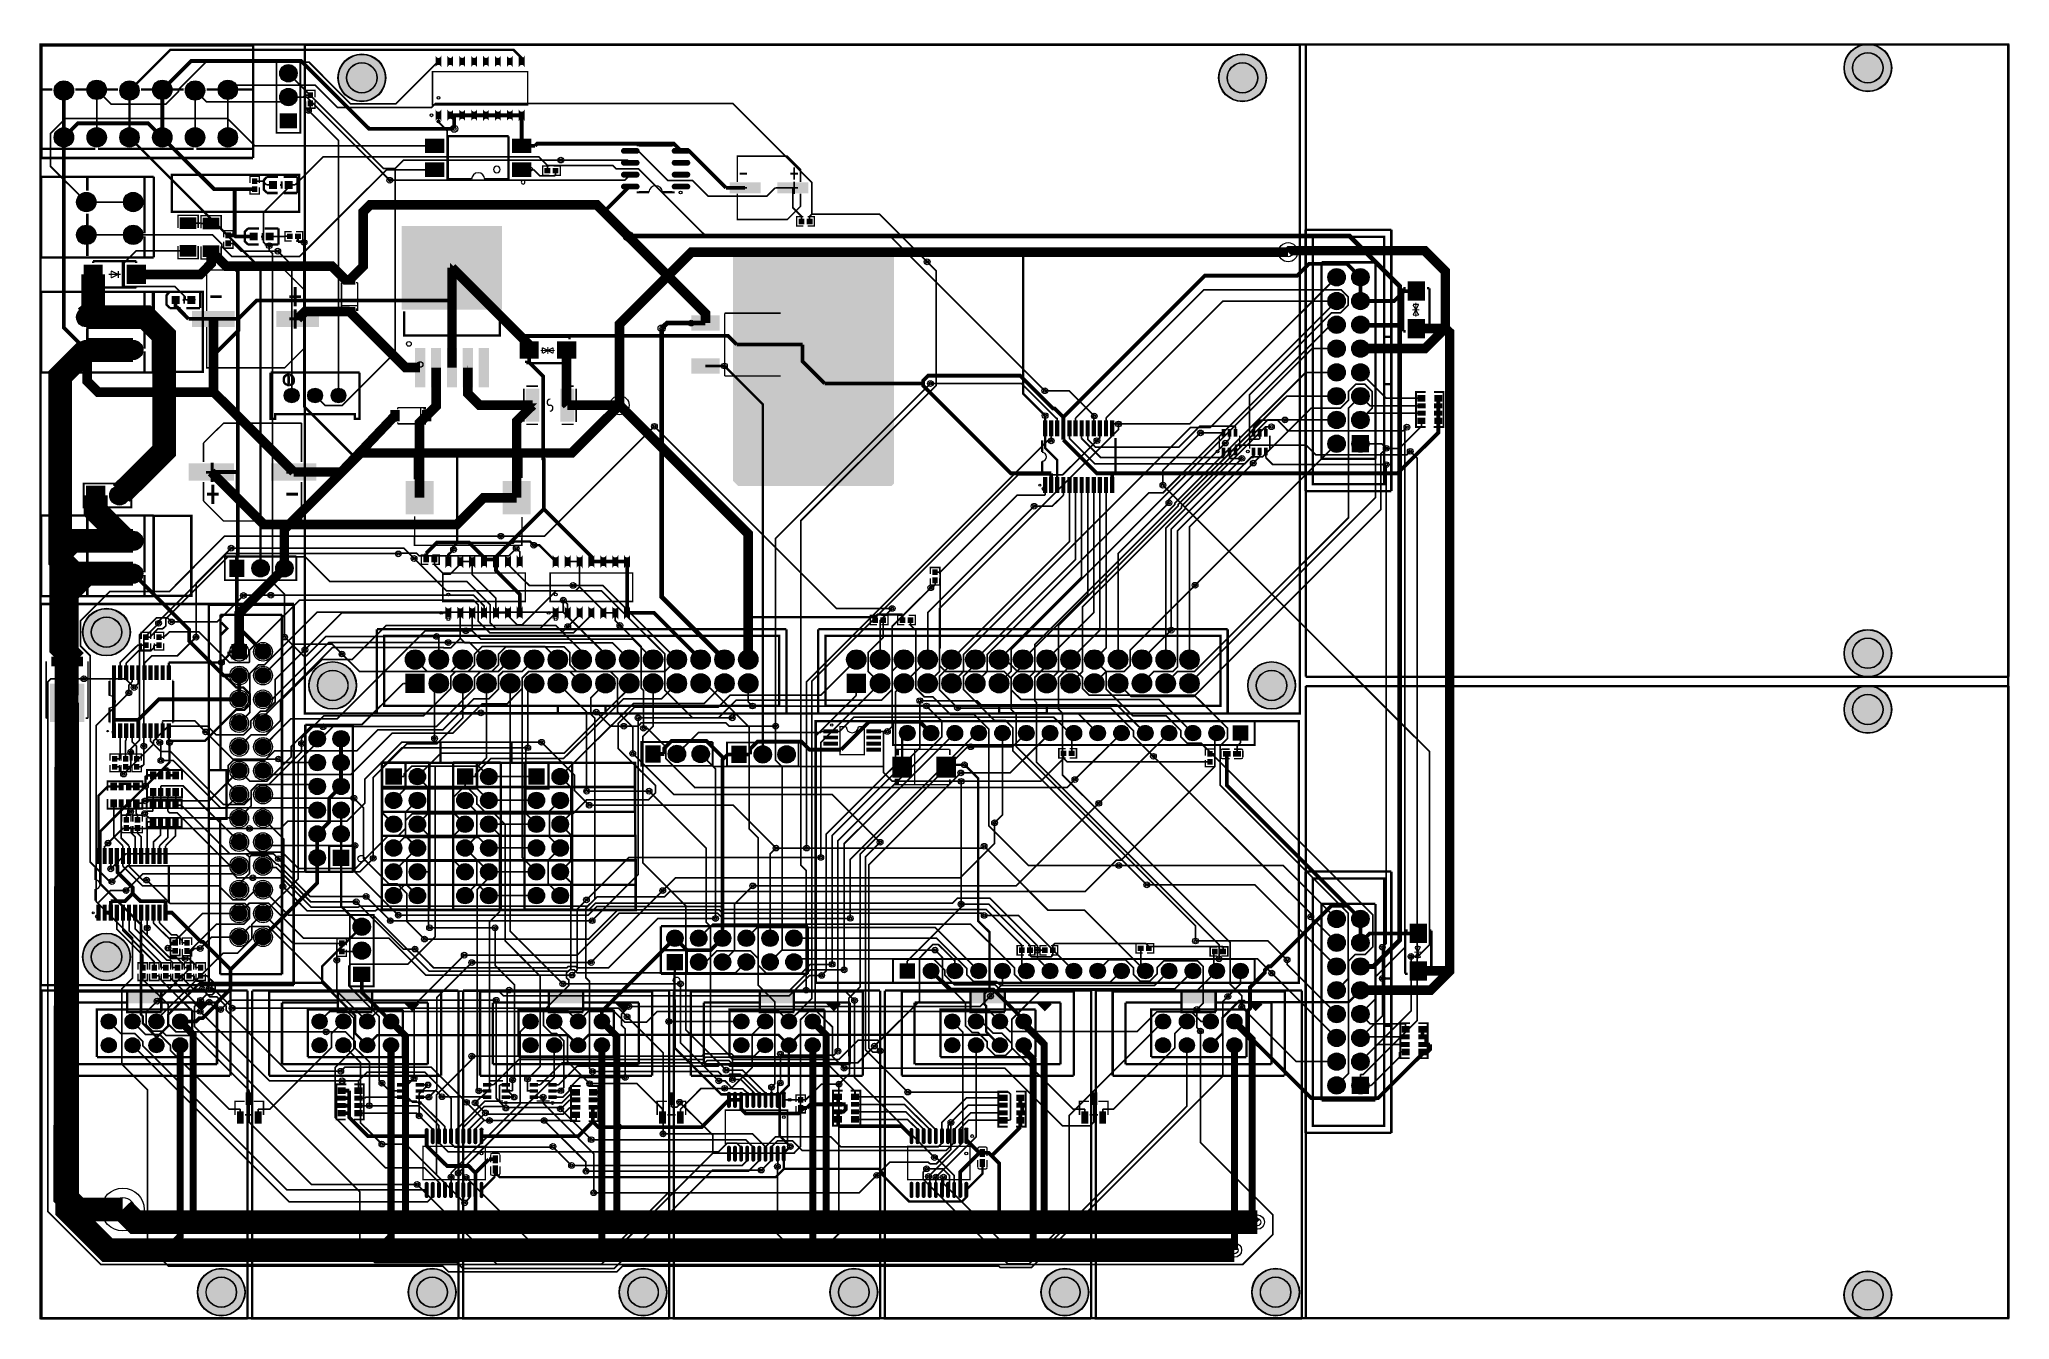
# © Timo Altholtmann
# Model space of a CAD drawing. Header units: millimetres. Extents: x 0 to 210, y -1 to 136.
import ezdxf

# ---------------------------------------------------------------- set-up
doc = ezdxf.new("R2010")
doc.units = ezdxf.units.MM
for name, color, linetype, true_color in [('BoardOutLine', 7, 'Continuous', 0xff00ff), ('BottomLayer', 7, 'Continuous', 0x0000ff), ('BottomSolderMaskLayer', 7, 'Continuous', 0xaa00ff), ('Document', 7, 'Continuous', 0xffffff), ('Hole', 7, 'Continuous', 0x222222), ('Multi-Layer', 7, 'Continuous', 0xc0c0c0), ('TopLayer', 7, 'Continuous', 0xff0000), ('TopPasteMaskLayer', 7, 'Continuous', 0x808080), ('TopSilkLayer', 7, 'Continuous', 0xffcc00), ('TopSolderMaskLayer', 7, 'Continuous', 0x800080)]:
    doc.layers.add(name, color=color, linetype=linetype, true_color=true_color)

msp = doc.modelspace()

# ---------------------------------------------------------------- hatches: boundary and pattern name
at = {"layer": 'BottomSolderMaskLayer'}
for points in [[(31.65, 132.06, 1), (36.75, 132.06, 1)], [(125.63, 132.06, 1), (130.73, 132.06, 1)], [(192.37, 133.12, 1), (197.48, 133.12, 1)], [(25.44, 132.54, 1), (27.29, 132.54, 1)], [(1.37, 130.7, 1), (3.43, 130.7, 1)], [(4.87, 130.78, 1), (6.93, 130.78, 1)], [(8.37, 130.7, 1), (10.43, 130.7, 1)], [(11.87, 130.78, 1), (13.93, 130.78, 1)], [(15.37, 130.7, 1), (17.43, 130.7, 1)], [(18.87, 130.78, 1), (20.93, 130.78, 1)], [(25.44, 130, 1), (27.29, 130, 1)], [(25.44, 126.65), (25.44, 128.27), (27.29, 128.27), (27.29, 126.65)], [(1.37, 125.7, 1), (3.43, 125.7, 1)], [(4.87, 125.7, 1), (6.93, 125.7, 1)], [(8.37, 125.7, 1), (10.43, 125.7, 1)], [(11.87, 125.7, 1), (13.93, 125.7, 1)], [(15.37, 125.7, 1), (17.43, 125.7, 1)], [(18.87, 125.7, 1), (20.93, 125.7, 1)], [(3.76, 118.79, 1), (5.82, 118.79, 1)], [(8.76, 118.79, 1), (10.82, 118.79, 1)], [(3.76, 115.29, 1), (5.82, 115.29, 1)], [(8.76, 115.29, 1), (10.82, 115.29, 1)], [(137.3, 110.77, 1), (139.15, 110.77, 1)], [(139.84, 110.77, 1), (141.69, 110.77, 1)], [(3.76, 106.5, 1), (5.82, 106.5, 1)], [(8.76, 106.5, 1), (10.82, 106.5, 1)], [(137.3, 108.23, 1), (139.15, 108.23, 1)], [(139.84, 108.23, 1), (141.69, 108.23, 1)], [(137.3, 105.69, 1), (139.15, 105.69, 1)], [(139.84, 105.69, 1), (141.69, 105.69, 1)], [(3.76, 103, 1), (5.82, 103, 1)], [(8.76, 103, 1), (10.82, 103, 1)], [(137.3, 103.15, 1), (139.15, 103.15, 1)], [(139.84, 103.15, 1), (141.69, 103.15, 1)], [(137.3, 100.61, 1), (139.15, 100.61, 1)], [(139.84, 100.61, 1), (141.69, 100.61, 1)], [(25.92, 98.14, 1), (27.5, 98.14, 1)], [(28.42, 98.14, 1), (30, 98.14, 1)], [(30.92, 98.14, 1), (32.5, 98.14, 1)], [(137.3, 98.07, 1), (139.15, 98.07, 1)], [(139.84, 98.07, 1), (141.69, 98.07, 1)], [(137.3, 95.53, 1), (139.15, 95.53, 1)], [(139.84, 95.53, 1), (141.69, 95.53, 1)], [(137.3, 92.99, 1), (139.15, 92.99, 1)], [(139.84, 92.06), (139.84, 93.91), (141.69, 93.91), (141.69, 92.06)], [(4.77, 88.5), (6.82, 88.5), (6.82, 86.45), (4.77, 86.45)], [(7.31, 87.48, 1), (9.36, 87.48, 1)], [(3.76, 82.62, 1), (5.82, 82.62, 1)], [(8.76, 82.62, 1), (10.82, 82.62, 1)], [(3.76, 79.12, 1), (5.82, 79.12, 1)], [(8.76, 79.12, 1), (10.82, 79.12, 1)], [(20.04, 80.63), (21.67, 80.63), (21.67, 78.78), (20.04, 78.78)], [(22.47, 79.7, 1), (24.32, 79.7, 1)], [(25.01, 79.7, 1), (26.86, 79.7, 1)], [(4.4, 72.88, 1), (9.5, 72.88, 1)], [(21.93, 71.62), (21.93, 69.96), (20.28, 69.96), (20.28, 71.62)], [(22.82, 70.79, 1), (24.47, 70.79, 1)], [(192.37, 70.62, 1), (197.48, 70.62, 1)], [(28.54, 67.19, 1), (33.64, 67.19, 1)], [(38.85, 69.95, 1), (40.9, 69.95, 1)], [(41.39, 69.95, 1), (43.44, 69.95, 1)], [(43.93, 69.95, 1), (45.98, 69.95, 1)], [(46.47, 69.95, 1), (48.52, 69.95, 1)], [(49.01, 69.95, 1), (51.06, 69.95, 1)], [(51.55, 69.95, 1), (53.6, 69.95, 1)], [(54.09, 69.95, 1), (56.14, 69.95, 1)], [(56.63, 69.95, 1), (58.68, 69.95, 1)], [(59.17, 69.95, 1), (61.22, 69.95, 1)], [(61.71, 69.95, 1), (63.76, 69.95, 1)], [(64.25, 69.95, 1), (66.3, 69.95, 1)], [(66.79, 69.95, 1), (68.84, 69.95, 1)], [(69.33, 69.95, 1), (71.38, 69.95, 1)], [(71.87, 69.95, 1), (73.92, 69.95, 1)], [(74.41, 69.95, 1), (76.46, 69.95, 1)], [(85.94, 69.95, 1), (87.99, 69.95, 1)], [(88.48, 69.95, 1), (90.53, 69.95, 1)], [(91.02, 69.95, 1), (93.07, 69.95, 1)], [(93.56, 69.95, 1), (95.61, 69.95, 1)], [(96.1, 69.95, 1), (98.15, 69.95, 1)], [(98.64, 69.95, 1), (100.69, 69.95, 1)], [(101.18, 69.95, 1), (103.23, 69.95, 1)], [(103.72, 69.95, 1), (105.77, 69.95, 1)], [(106.26, 69.95, 1), (108.31, 69.95, 1)], [(108.8, 69.95, 1), (110.85, 69.95, 1)], [(111.34, 69.95, 1), (113.39, 69.95, 1)], [(113.88, 69.95, 1), (115.93, 69.95, 1)], [(116.42, 69.95, 1), (118.47, 69.95, 1)], [(118.96, 69.95, 1), (121.01, 69.95, 1)], [(121.5, 69.95, 1), (123.55, 69.95, 1)], [(128.74, 67.19, 1), (133.84, 67.19, 1)], [(20.28, 68.25, 1), (21.93, 68.25, 1)], [(22.82, 68.25, 1), (24.47, 68.25, 1)], [(38.85, 68.44), (40.9, 68.44), (40.9, 66.39), (38.85, 66.39)], [(41.39, 67.41, 1), (43.44, 67.41, 1)], [(43.93, 67.41, 1), (45.98, 67.41, 1)], [(46.47, 67.41, 1), (48.52, 67.41, 1)], [(49.01, 67.41, 1), (51.06, 67.41, 1)], [(51.55, 67.41, 1), (53.6, 67.41, 1)], [(54.09, 67.41, 1), (56.14, 67.41, 1)], [(56.63, 67.41, 1), (58.68, 67.41, 1)], [(59.17, 67.41, 1), (61.22, 67.41, 1)], [(61.71, 67.41, 1), (63.76, 67.41, 1)], [(64.25, 67.41, 1), (66.3, 67.41, 1)], [(66.79, 67.41, 1), (68.84, 67.41, 1)], [(69.33, 67.41, 1), (71.38, 67.41, 1)], [(71.87, 67.41, 1), (73.92, 67.41, 1)], [(74.41, 67.41, 1), (76.46, 67.41, 1)], [(85.94, 68.44), (87.99, 68.44), (87.99, 66.39), (85.94, 66.39)], [(88.48, 67.41, 1), (90.53, 67.41, 1)], [(91.02, 67.41, 1), (93.07, 67.41, 1)], [(93.56, 67.41, 1), (95.61, 67.41, 1)], [(96.1, 67.41, 1), (98.15, 67.41, 1)], [(98.64, 67.41, 1), (100.69, 67.41, 1)], [(101.18, 67.41, 1), (103.23, 67.41, 1)], [(103.72, 67.41, 1), (105.77, 67.41, 1)], [(106.26, 67.41, 1), (108.31, 67.41, 1)], [(108.8, 67.41, 1), (110.85, 67.41, 1)], [(111.34, 67.41, 1), (113.39, 67.41, 1)], [(113.88, 67.41, 1), (115.93, 67.41, 1)], [(116.42, 67.41, 1), (118.47, 67.41, 1)], [(118.96, 67.41, 1), (121.01, 67.41, 1)], [(121.5, 67.41, 1), (123.55, 67.41, 1)], [(20.28, 65.71, 1), (21.93, 65.71, 1)], [(22.82, 65.71, 1), (24.47, 65.71, 1)], [(192.37, 64.62, 1), (197.48, 64.62, 1)], [(20.28, 63.17, 1), (21.93, 63.17, 1)], [(22.82, 63.17, 1), (24.47, 63.17, 1)], [(20.28, 60.63, 1), (21.93, 60.63, 1)], [(22.82, 60.63, 1), (24.47, 60.63, 1)], [(28.56, 61.49, 1), (30.31, 61.49, 1)], [(31.1, 61.49, 1), (32.85, 61.49, 1)], [(91.58, 62.1, 1), (93.23, 62.1, 1)], [(94.12, 62.1, 1), (95.77, 62.1, 1)], [(96.66, 62.1, 1), (98.31, 62.1, 1)], [(99.2, 62.1, 1), (100.85, 62.1, 1)], [(101.74, 62.1, 1), (103.39, 62.1, 1)], [(104.28, 62.1, 1), (105.93, 62.1, 1)], [(106.82, 62.1, 1), (108.47, 62.1, 1)], [(109.36, 62.1, 1), (111.01, 62.1, 1)], [(111.9, 62.1, 1), (113.55, 62.1, 1)], [(114.44, 62.1, 1), (116.09, 62.1, 1)], [(116.98, 62.1, 1), (118.63, 62.1, 1)], [(119.52, 62.1, 1), (121.17, 62.1, 1)], [(122.06, 62.1, 1), (123.71, 62.1, 1)], [(124.6, 62.1, 1), (126.25, 62.1, 1)], [(128.79, 61.29), (127.14, 61.29), (127.14, 62.92), (128.79, 62.92)], [(20.28, 58.09, 1), (21.93, 58.09, 1)], [(22.82, 58.09, 1), (24.47, 58.09, 1)], [(28.56, 58.95, 1), (30.31, 58.95, 1)], [(31.1, 58.95, 1), (32.85, 58.95, 1)], [(64.46, 60.79), (66.09, 60.79), (66.09, 58.94), (64.46, 58.94)], [(66.89, 59.87, 1), (68.74, 59.87, 1)], [(69.43, 59.87, 1), (71.28, 59.87, 1)], [(73.63, 60.74), (75.26, 60.74), (75.26, 58.89), (73.63, 58.89)], [(76.06, 59.82, 1), (77.91, 59.82, 1)], [(78.6, 59.82, 1), (80.45, 59.82, 1)], [(28.56, 56.41, 1), (30.31, 56.41, 1)], [(31.1, 56.41, 1), (32.85, 56.41, 1)], [(38.47, 58.33), (38.47, 56.58), (36.72, 56.58), (36.72, 58.33)], [(39.26, 57.45, 1), (41.01, 57.45, 1)], [(46.09, 58.33), (46.09, 56.58), (44.34, 56.58), (44.34, 58.33)], [(46.88, 57.45, 1), (48.63, 57.45, 1)], [(53.71, 58.33), (53.71, 56.58), (51.96, 56.58), (51.96, 58.33)], [(54.5, 57.45, 1), (56.25, 57.45, 1)], [(20.28, 55.55, 1), (21.93, 55.55, 1)], [(22.82, 55.55, 1), (24.47, 55.55, 1)], [(28.56, 53.87, 1), (30.31, 53.87, 1)], [(31.1, 53.87, 1), (32.85, 53.87, 1)], [(36.72, 54.91, 1), (38.47, 54.91, 1)], [(39.26, 54.91, 1), (41.01, 54.91, 1)], [(44.34, 54.91, 1), (46.09, 54.91, 1)], [(46.88, 54.91, 1), (48.63, 54.91, 1)], [(51.96, 54.91, 1), (53.71, 54.91, 1)], [(54.5, 54.91, 1), (56.25, 54.91, 1)], [(20.28, 53.01, 1), (21.93, 53.01, 1)], [(22.82, 53.01, 1), (24.47, 53.01, 1)], [(36.72, 52.37, 1), (38.47, 52.37, 1)], [(39.26, 52.37, 1), (41.01, 52.37, 1)], [(44.34, 52.37, 1), (46.09, 52.37, 1)], [(46.88, 52.37, 1), (48.63, 52.37, 1)], [(51.96, 52.37, 1), (53.71, 52.37, 1)], [(54.5, 52.37, 1), (56.25, 52.37, 1)], [(20.28, 50.47, 1), (21.93, 50.47, 1)], [(22.82, 50.47, 1), (24.47, 50.47, 1)], [(28.56, 51.33, 1), (30.31, 51.33, 1)], [(31.1, 51.33, 1), (32.85, 51.33, 1)], [(36.72, 49.83, 1), (38.47, 49.83, 1)], [(39.26, 49.83, 1), (41.01, 49.83, 1)], [(44.34, 49.83, 1), (46.09, 49.83, 1)], [(46.88, 49.83, 1), (48.63, 49.83, 1)], [(51.96, 49.83, 1), (53.71, 49.83, 1)], [(54.5, 49.83, 1), (56.25, 49.83, 1)], [(20.28, 47.93, 1), (21.93, 47.93, 1)], [(22.82, 47.93, 1), (24.47, 47.93, 1)], [(28.56, 48.79, 1), (30.31, 48.79, 1)], [(31.1, 47.92), (31.1, 49.67), (32.85, 49.67), (32.85, 47.92)], [(36.72, 47.29, 1), (38.47, 47.29, 1)], [(39.26, 47.29, 1), (41.01, 47.29, 1)], [(44.34, 47.29, 1), (46.09, 47.29, 1)], [(46.88, 47.29, 1), (48.63, 47.29, 1)], [(51.96, 47.29, 1), (53.71, 47.29, 1)], [(54.5, 47.29, 1), (56.25, 47.29, 1)], [(20.28, 45.39, 1), (21.93, 45.39, 1)], [(22.82, 45.39, 1), (24.47, 45.39, 1)], [(36.72, 44.75, 1), (38.47, 44.75, 1)], [(39.26, 44.75, 1), (41.01, 44.75, 1)], [(44.34, 44.75, 1), (46.09, 44.75, 1)], [(46.88, 44.75, 1), (48.63, 44.75, 1)], [(51.96, 44.75, 1), (53.71, 44.75, 1)], [(54.5, 44.75, 1), (56.25, 44.75, 1)], [(20.28, 42.85, 1), (21.93, 42.85, 1)], [(22.82, 42.85, 1), (24.47, 42.85, 1)], [(33.26, 41.42, 1), (35.11, 41.42, 1)], [(137.3, 42.26, 1), (139.15, 42.26, 1)], [(139.84, 42.26, 1), (141.69, 42.26, 1)], [(4.4, 38.2, 1), (9.5, 38.2, 1)], [(20.28, 40.31, 1), (21.93, 40.31, 1)], [(22.82, 40.31, 1), (24.47, 40.31, 1)], [(66.74, 40.2, 1), (68.49, 40.2, 1)], [(69.28, 40.2, 1), (71.03, 40.2, 1)], [(71.82, 40.2, 1), (73.57, 40.2, 1)], [(74.36, 40.2, 1), (76.11, 40.2, 1)], [(76.9, 40.2, 1), (78.65, 40.2, 1)], [(79.44, 40.2, 1), (81.19, 40.2, 1)], [(137.3, 39.72, 1), (139.15, 39.72, 1)], [(139.84, 39.72, 1), (141.69, 39.72, 1)], [(33.26, 38.88, 1), (35.11, 38.88, 1)], [(66.74, 38.53), (68.49, 38.53), (68.49, 36.78), (66.74, 36.78)], [(69.28, 37.66, 1), (71.03, 37.66, 1)], [(71.82, 37.66, 1), (73.57, 37.66, 1)], [(74.36, 37.66, 1), (76.11, 37.66, 1)], [(76.9, 37.66, 1), (78.65, 37.66, 1)], [(79.44, 37.66, 1), (81.19, 37.66, 1)], [(137.3, 37.18, 1), (139.15, 37.18, 1)], [(139.84, 37.18, 1), (141.69, 37.18, 1)], [(33.26, 35.53), (33.26, 37.15), (35.12, 37.15), (35.12, 35.53)], [(91.58, 37.52), (93.23, 37.52), (93.23, 35.89), (91.58, 35.89)], [(94.12, 36.7, 1), (95.77, 36.7, 1)], [(96.66, 36.7, 1), (98.31, 36.7, 1)], [(99.2, 36.7, 1), (100.85, 36.7, 1)], [(101.74, 36.7, 1), (103.39, 36.7, 1)], [(104.28, 36.7, 1), (105.93, 36.7, 1)], [(106.82, 36.7, 1), (108.47, 36.7, 1)], [(109.36, 36.7, 1), (111.01, 36.7, 1)], [(111.9, 36.7, 1), (113.55, 36.7, 1)], [(114.44, 36.7, 1), (116.09, 36.7, 1)], [(116.98, 36.7, 1), (118.63, 36.7, 1)], [(119.52, 36.7, 1), (121.17, 36.7, 1)], [(122.06, 36.7, 1), (123.71, 36.7, 1)], [(124.6, 36.7, 1), (126.25, 36.7, 1)], [(127.14, 36.7, 1), (128.79, 36.7, 1)], [(137.3, 34.64, 1), (139.15, 34.64, 1)], [(139.84, 34.64, 1), (141.69, 34.64, 1)], [(6.4, 31.31, 1), (7.98, 31.31, 1)], [(8.94, 31.31, 1), (10.52, 31.31, 1)], [(11.48, 31.31, 1), (13.06, 31.31, 1)], [(14.02, 31.31, 1), (15.6, 31.31, 1)], [(28.9, 31.31, 1), (30.48, 31.31, 1)], [(31.44, 31.31, 1), (33.02, 31.31, 1)], [(33.98, 31.31, 1), (35.56, 31.31, 1)], [(36.52, 31.31, 1), (38.1, 31.31, 1)], [(51.41, 31.31, 1), (52.98, 31.31, 1)], [(53.95, 31.31, 1), (55.52, 31.31, 1)], [(56.49, 31.31, 1), (58.06, 31.31, 1)], [(59.03, 31.31, 1), (60.6, 31.31, 1)], [(73.91, 31.31, 1), (75.49, 31.31, 1)], [(76.45, 31.31, 1), (78.03, 31.31, 1)], [(78.99, 31.31, 1), (80.57, 31.31, 1)], [(81.53, 31.31, 1), (83.11, 31.31, 1)], [(96.42, 31.31, 1), (97.99, 31.31, 1)], [(98.96, 31.31, 1), (100.53, 31.31, 1)], [(101.5, 31.31, 1), (103.07, 31.31, 1)], [(104.04, 31.31, 1), (105.61, 31.31, 1)], [(118.92, 31.31, 1), (120.5, 31.31, 1)], [(121.46, 31.31, 1), (123.04, 31.31, 1)], [(124, 31.31, 1), (125.58, 31.31, 1)], [(126.54, 31.31, 1), (128.12, 31.31, 1)], [(137.3, 32.1, 1), (139.15, 32.1, 1)], [(139.84, 32.1, 1), (141.69, 32.1, 1)], [(6.4, 28.77, 1), (7.98, 28.77, 1)], [(8.94, 28.77, 1), (10.52, 28.77, 1)], [(11.48, 28.77, 1), (13.06, 28.77, 1)], [(14.02, 28.77, 1), (15.6, 28.77, 1)], [(28.9, 28.77, 1), (30.48, 28.77, 1)], [(31.44, 28.77, 1), (33.02, 28.77, 1)], [(33.98, 28.77, 1), (35.56, 28.77, 1)], [(36.52, 28.77, 1), (38.1, 28.77, 1)], [(51.41, 28.77, 1), (52.98, 28.77, 1)], [(53.95, 28.77, 1), (55.52, 28.77, 1)], [(56.49, 28.77, 1), (58.06, 28.77, 1)], [(59.03, 28.77, 1), (60.6, 28.77, 1)], [(73.91, 28.77, 1), (75.49, 28.77, 1)], [(76.45, 28.77, 1), (78.03, 28.77, 1)], [(78.99, 28.77, 1), (80.57, 28.77, 1)], [(81.53, 28.77, 1), (83.11, 28.77, 1)], [(96.42, 28.77, 1), (97.99, 28.77, 1)], [(98.96, 28.77, 1), (100.53, 28.77, 1)], [(101.5, 28.77, 1), (103.07, 28.77, 1)], [(104.04, 28.77, 1), (105.61, 28.77, 1)], [(118.92, 28.77, 1), (120.5, 28.77, 1)], [(121.46, 28.77, 1), (123.04, 28.77, 1)], [(124, 28.77, 1), (125.58, 28.77, 1)], [(126.54, 28.77, 1), (128.12, 28.77, 1)], [(137.3, 29.56, 1), (139.15, 29.56, 1)], [(139.84, 29.56, 1), (141.69, 29.56, 1)], [(137.3, 27.02, 1), (139.15, 27.02, 1)], [(139.84, 27.02, 1), (141.69, 27.02, 1)], [(137.3, 24.48, 1), (139.15, 24.48, 1)], [(139.84, 23.56), (139.84, 25.41), (141.69, 25.41), (141.69, 23.56)], [(16.65, 2.41, 1), (21.75, 2.41, 1)], [(39.15, 2.41, 1), (44.26, 2.41, 1)], [(61.66, 2.41, 1), (66.76, 2.41, 1)], [(84.16, 2.41, 1), (89.26, 2.41, 1)], [(106.67, 2.41, 1), (111.77, 2.41, 1)], [(129.17, 2.41, 1), (134.27, 2.41, 1)], [(192.37, 2.12, 1), (197.48, 2.12, 1)]]:
    msp.add_hatch(color=256, dxfattribs=at).paths.add_polyline_path(points)
at = {"layer": 'Document'}
for points in [[(24.36, 120.67), (25.02, 120.67), (25.02, 120.52), (24.36, 120.52)], [(26.21, 120.73), (26.87, 120.73), (26.87, 120.57), (26.21, 120.57)], [(26.49, 120.35), (26.49, 121.01), (26.64, 121.01), (26.64, 120.35)], [(74.53, 120.21), (74.53, 120.41), (75.32, 120.41), (75.32, 120.21)], [(80.73, 120.21), (80.73, 120.41), (79.94, 120.41), (79.94, 120.21)], [(80.44, 119.65), (80.44, 120.97), (80.24, 120.97), (80.24, 119.65)], [(22.33, 115.16), (22.99, 115.16), (22.99, 115.01), (22.33, 115.01)], [(24.18, 115.22), (24.84, 115.22), (24.84, 115.06), (24.18, 115.06)], [(24.46, 114.84), (24.46, 115.5), (24.61, 115.5), (24.61, 114.84)], [(5.54, 110.63), (5.54, 111.5), (5.54, 111.5), (5.43, 111.5), (5.43, 111.5), (5.43, 110.63), (5.43, 110.62), (5.55, 110.62)], [(4.83, 111.05), (6.21, 111.05), (6.21, 110.94), (6.1, 110.93), (4.84, 110.93), (4.83, 110.93), (4.83, 111.04), (4.83, 111.04)], [(10.8, 111.23), (10.81, 111.21), (10.81, 111), (9.44, 111), (9.43, 111.02), (9.43, 111.24)], [(32.26, 110.44), (33.52, 110.44), (33.52, 110.25), (32.26, 110.25)], [(32.79, 110.72), (32.98, 110.72), (32.98, 109.96), (32.79, 109.96)], [(13.97, 108.39), (14.63, 108.39), (14.63, 108.24), (13.97, 108.24)], [(15.82, 108.44), (16.48, 108.44), (16.48, 108.29), (15.82, 108.29)], [(16.1, 108.07), (16.1, 108.73), (16.25, 108.73), (16.25, 108.07)], [(27.24, 105.29), (27.24, 107.35), (26.93, 107.35), (26.93, 105.29)], [(32.8, 106.76), (32.99, 106.76), (32.99, 107.52), (32.8, 107.52)], [(18.02, 106.17), (18.02, 106.48), (19.25, 106.48), (19.25, 106.17)], [(27.7, 106.17), (27.7, 106.48), (26.46, 106.48), (26.46, 106.17)], [(26, 99.69), (26, 99.67), (26, 99.65), (26.01, 99.62), (26.02, 99.6), (26.03, 99.58), (26.04, 99.55), (26.05, 99.53), (26.07, 99.51), (26.08, 99.5), (26.1, 99.48), (26.12, 99.47), (26.14, 99.45), (26.16, 99.44), (26.18, 99.43), (26.21, 99.42), (26.23, 99.42), (26.26, 99.42), (26.28, 99.41), (26.28, 99.15), (26.24, 99.16), (26.21, 99.17), (26.17, 99.18), (26.14, 99.19), (26.11, 99.2), (26.07, 99.21), (26.04, 99.23), (26.01, 99.25), (25.98, 99.27), (25.95, 99.29), (25.93, 99.32), (25.9, 99.34), (25.88, 99.37), (25.85, 99.4), (25.83, 99.43), (25.82, 99.46), (25.8, 99.49), (25.78, 99.52), (25.77, 99.56), (25.76, 99.59), (25.75, 99.63), (25.75, 99.66), (25.74, 99.7), (25.74, 99.73), (25.74, 99.92), (25.74, 99.96), (25.74, 99.99), (25.75, 100.03), (25.76, 100.06), (25.77, 100.09), (25.78, 100.12), (25.79, 100.15), (25.81, 100.19), (25.82, 100.21), (25.84, 100.24), (25.86, 100.27), (25.89, 100.29), (25.91, 100.32), (25.94, 100.34), (25.96, 100.36), (25.99, 100.38), (26.02, 100.4), (26.05, 100.41), (26.08, 100.43), (26.11, 100.44), (26.15, 100.45), (26.18, 100.46), (26.21, 100.46), (26.25, 100.46), (26.28, 100.46), (26.28, 100.46), (26.27, 100.46), (26.27, 100.46), (26.27, 100.45), (26.27, 100.18), (26.25, 100.18), (26.22, 100.18), (26.2, 100.18), (26.18, 100.17), (26.16, 100.16), (26.13, 100.15), (26.11, 100.14), (26.1, 100.12), (26.08, 100.11), (26.06, 100.09), (26.05, 100.07), (26.04, 100.05), (26.02, 100.03), (26.02, 100.01), (26.01, 99.98), (26, 99.96), (26, 99.94), (26, 99.91), (26, 99.69)], [(26.51, 99.12), (26.51, 100.43), (26.51, 100.46), (26.28, 100.46), (26.27, 100.46), (26.27, 100.46), (26.26, 100.45), (26.26, 100.44), (26.26, 99.14), (26.26, 99.14), (26.25, 99.14), (26.25, 99.13)], [(26.8, 99.9), (26.8, 99.93), (26.8, 99.95), (26.79, 99.98), (26.78, 100), (26.77, 100.02), (26.76, 100.04), (26.75, 100.07), (26.73, 100.08), (26.72, 100.1), (26.7, 100.12), (26.68, 100.13), (26.66, 100.15), (26.64, 100.16), (26.62, 100.17), (26.59, 100.18), (26.57, 100.18), (26.54, 100.18), (26.52, 100.18), (26.52, 100.44), (26.56, 100.44), (26.59, 100.43), (26.63, 100.42), (26.66, 100.41), (26.69, 100.4), (26.73, 100.39), (26.76, 100.37), (26.79, 100.35), (26.82, 100.33), (26.85, 100.31), (26.87, 100.28), (26.9, 100.26), (26.92, 100.23), (26.94, 100.2), (26.97, 100.17), (26.98, 100.14), (27, 100.11), (27.02, 100.08), (27.03, 100.04), (27.04, 100.01), (27.05, 99.97), (27.05, 99.94), (27.06, 99.9), (27.06, 99.86), (27.06, 99.67), (27.06, 99.64), (27.06, 99.61), (27.05, 99.57), (27.04, 99.54), (27.03, 99.51), (27.02, 99.48), (27.01, 99.44), (26.99, 99.41), (26.98, 99.39), (26.96, 99.36), (26.94, 99.33), (26.91, 99.31), (26.89, 99.28), (26.86, 99.26), (26.84, 99.24), (26.81, 99.22), (26.78, 99.2), (26.75, 99.19), (26.72, 99.17), (26.69, 99.16), (26.65, 99.15), (26.62, 99.14), (26.59, 99.14), (26.55, 99.14), (26.52, 99.13), (26.52, 99.13), (26.52, 99.14), (26.53, 99.14), (26.53, 99.14), (26.53, 99.41), (26.55, 99.42), (26.58, 99.42), (26.6, 99.42), (26.62, 99.43), (26.64, 99.44), (26.66, 99.45), (26.68, 99.46), (26.7, 99.48), (26.72, 99.49), (26.74, 99.51), (26.75, 99.53), (26.76, 99.55), (26.77, 99.57), (26.78, 99.59), (26.79, 99.62), (26.8, 99.64), (26.8, 99.66), (26.8, 99.68), (26.8, 99.9)], [(37.49, 95.89), (37.49, 96.08), (38.24, 96.08), (38.24, 95.89)], [(37.77, 95.35), (37.77, 96.61), (37.96, 96.61), (37.96, 95.35)], [(41.45, 95.89), (41.45, 96.08), (40.69, 96.08), (40.69, 95.89)], [(18.08, 90.98), (18.08, 88.92), (18.39, 88.92), (18.39, 90.98)], [(17.58, 90.09), (17.58, 89.78), (18.81, 89.78), (18.81, 90.09)], [(27.37, 90.12), (27.37, 89.81), (26.13, 89.81), (26.13, 90.12)], [(2.7, 67.54), (2.2, 68.04), (3.2, 68.04)], [(96.2, 57.56), (96.2, 59.37), (95.93, 59.37), (95.93, 57.56)], [(91.81, 58.33), (91.81, 58.61), (92.9, 58.61), (92.9, 58.33)], [(96.6, 58.33), (96.6, 58.61), (95.52, 58.61), (95.52, 58.33)], [(12.8, 33.24), (12.8, 34.44), (9.2, 34.44), (9.2, 33.24)], [(35.3, 33.24), (35.3, 34.44), (31.7, 34.44), (31.7, 33.24)], [(57.81, 33.24), (57.81, 34.44), (54.21, 34.44), (54.21, 33.24)], [(80.31, 33.24), (80.31, 34.44), (76.71, 34.44), (76.71, 33.24)], [(102.82, 33.24), (102.82, 34.44), (99.22, 34.44), (99.22, 33.24)], [(125.32, 33.24), (125.32, 34.44), (121.72, 34.44), (121.72, 33.24)], [(17.81, 33.34), (16.46, 33.34), (17.12, 32.68)], [(40.31, 33.34), (38.96, 33.34), (39.62, 32.68)], [(62.81, 33.34), (61.47, 33.34), (62.13, 32.68)], [(85.32, 33.34), (83.97, 33.34), (84.63, 32.68)], [(107.82, 33.34), (106.48, 33.34), (107.14, 32.68)], [(130.33, 33.34), (128.98, 33.34), (129.64, 32.68)]]:
    msp.add_hatch(color=256, dxfattribs=at).paths.add_polyline_path(points)
at = {"layer": 'Multi-Layer'}
for points in [[(25.46, 132.54, 1), (27.26, 132.54, 1)], [(1.4, 130.7, 1), (3.4, 130.7, 1)], [(4.9, 130.78, 1), (6.9, 130.78, 1)], [(8.4, 130.7, 1), (10.4, 130.7, 1)], [(11.9, 130.78, 1), (13.9, 130.78, 1)], [(15.4, 130.7, 1), (17.4, 130.7, 1)], [(18.9, 130.78, 1), (20.9, 130.78, 1)], [(25.46, 130, 1), (27.26, 130, 1)], [(1.4, 125.7, 1), (3.4, 125.7, 1)], [(4.9, 125.7, 1), (6.9, 125.7, 1)], [(8.4, 125.7, 1), (10.4, 125.7, 1)], [(11.9, 125.7, 1), (13.9, 125.7, 1)], [(15.4, 125.7, 1), (17.4, 125.7, 1)], [(18.9, 125.7, 1), (20.9, 125.7, 1)], [(25.46, 126.67), (25.46, 128.24), (27.26, 128.24), (27.26, 126.67)], [(3.79, 118.79, 1), (5.79, 118.79, 1)], [(8.79, 118.79, 1), (10.79, 118.79, 1)], [(3.79, 115.29, 1), (5.79, 115.29, 1)], [(8.79, 115.29, 1), (10.79, 115.29, 1)], [(137.33, 110.77, 1), (139.13, 110.77, 1)], [(139.87, 110.77, 1), (141.67, 110.77, 1)], [(3.79, 106.5, 1), (5.79, 106.5, 1)], [(8.79, 106.5, 1), (10.79, 106.5, 1)], [(137.33, 108.23, 1), (139.13, 108.23, 1)], [(139.87, 108.23, 1), (141.67, 108.23, 1)], [(137.33, 105.69, 1), (139.13, 105.69, 1)], [(139.87, 105.69, 1), (141.67, 105.69, 1)], [(3.79, 103, 1), (5.79, 103, 1)], [(8.79, 103, 1), (10.79, 103, 1)], [(137.33, 103.15, 1), (139.13, 103.15, 1)], [(139.87, 103.15, 1), (141.67, 103.15, 1)], [(137.33, 100.61, 1), (139.13, 100.61, 1)], [(139.87, 100.61, 1), (141.67, 100.61, 1)], [(25.95, 98.14, 1), (27.47, 98.14, 1)], [(28.45, 98.14, 1), (29.97, 98.14, 1)], [(30.95, 98.14, 1), (32.47, 98.14, 1)], [(137.33, 98.07, 1), (139.13, 98.07, 1)], [(139.87, 98.07, 1), (141.67, 98.07, 1)], [(137.33, 95.53, 1), (139.13, 95.53, 1)], [(139.87, 95.53, 1), (141.67, 95.53, 1)], [(137.33, 92.99, 1), (139.13, 92.99, 1)], [(139.87, 92.09), (139.87, 93.89), (141.67, 93.89), (141.67, 92.09)], [(4.79, 88.48), (6.79, 88.48), (6.79, 86.48), (4.79, 86.48)], [(7.33, 87.48, 1), (9.33, 87.48, 1)], [(3.79, 82.62, 1), (5.79, 82.62, 1)], [(8.79, 82.62, 1), (10.79, 82.62, 1)], [(3.79, 79.12, 1), (5.79, 79.12, 1)], [(8.79, 79.12, 1), (10.79, 79.12, 1)], [(20.07, 80.6), (21.64, 80.6), (21.64, 78.8), (20.07, 78.8)], [(22.49, 79.7, 1), (24.29, 79.7, 1)], [(25.03, 79.7, 1), (26.83, 79.7, 1)], [(21.91, 71.59), (21.91, 69.99), (20.31, 69.99), (20.31, 71.59)], [(22.85, 70.79, 1), (24.45, 70.79, 1)], [(38.88, 69.95, 1), (40.88, 69.95, 1)], [(41.42, 69.95, 1), (43.42, 69.95, 1)], [(43.96, 69.95, 1), (45.96, 69.95, 1)], [(46.5, 69.95, 1), (48.5, 69.95, 1)], [(49.04, 69.95, 1), (51.04, 69.95, 1)], [(51.58, 69.95, 1), (53.58, 69.95, 1)], [(54.12, 69.95, 1), (56.12, 69.95, 1)], [(56.66, 69.95, 1), (58.66, 69.95, 1)], [(59.2, 69.95, 1), (61.2, 69.95, 1)], [(61.74, 69.95, 1), (63.74, 69.95, 1)], [(64.28, 69.95, 1), (66.28, 69.95, 1)], [(66.82, 69.95, 1), (68.82, 69.95, 1)], [(69.36, 69.95, 1), (71.36, 69.95, 1)], [(71.9, 69.95, 1), (73.9, 69.95, 1)], [(74.44, 69.95, 1), (76.44, 69.95, 1)], [(85.97, 69.95, 1), (87.97, 69.95, 1)], [(88.51, 69.95, 1), (90.51, 69.95, 1)], [(91.05, 69.95, 1), (93.05, 69.95, 1)], [(93.59, 69.95, 1), (95.59, 69.95, 1)], [(96.13, 69.95, 1), (98.13, 69.95, 1)], [(98.67, 69.95, 1), (100.67, 69.95, 1)], [(101.21, 69.95, 1), (103.21, 69.95, 1)], [(103.75, 69.95, 1), (105.75, 69.95, 1)], [(106.29, 69.95, 1), (108.29, 69.95, 1)], [(108.83, 69.95, 1), (110.83, 69.95, 1)], [(111.37, 69.95, 1), (113.37, 69.95, 1)], [(113.91, 69.95, 1), (115.91, 69.95, 1)], [(116.45, 69.95, 1), (118.45, 69.95, 1)], [(118.99, 69.95, 1), (120.99, 69.95, 1)], [(121.53, 69.95, 1), (123.53, 69.95, 1)], [(20.31, 68.25, 1), (21.91, 68.25, 1)], [(22.85, 68.25, 1), (24.45, 68.25, 1)], [(38.88, 68.41), (40.88, 68.41), (40.88, 66.41), (38.88, 66.41)], [(41.42, 67.41, 1), (43.42, 67.41, 1)], [(43.96, 67.41, 1), (45.96, 67.41, 1)], [(46.5, 67.41, 1), (48.5, 67.41, 1)], [(49.04, 67.41, 1), (51.04, 67.41, 1)], [(51.58, 67.41, 1), (53.58, 67.41, 1)], [(54.12, 67.41, 1), (56.12, 67.41, 1)], [(56.66, 67.41, 1), (58.66, 67.41, 1)], [(59.2, 67.41, 1), (61.2, 67.41, 1)], [(61.74, 67.41, 1), (63.74, 67.41, 1)], [(64.28, 67.41, 1), (66.28, 67.41, 1)], [(66.82, 67.41, 1), (68.82, 67.41, 1)], [(69.36, 67.41, 1), (71.36, 67.41, 1)], [(71.9, 67.41, 1), (73.9, 67.41, 1)], [(74.44, 67.41, 1), (76.44, 67.41, 1)], [(85.97, 68.41), (87.97, 68.41), (87.97, 66.41), (85.97, 66.41)], [(88.51, 67.41, 1), (90.51, 67.41, 1)], [(91.05, 67.41, 1), (93.05, 67.41, 1)], [(93.59, 67.41, 1), (95.59, 67.41, 1)], [(96.13, 67.41, 1), (98.13, 67.41, 1)], [(98.67, 67.41, 1), (100.67, 67.41, 1)], [(101.21, 67.41, 1), (103.21, 67.41, 1)], [(103.75, 67.41, 1), (105.75, 67.41, 1)], [(106.29, 67.41, 1), (108.29, 67.41, 1)], [(108.83, 67.41, 1), (110.83, 67.41, 1)], [(111.37, 67.41, 1), (113.37, 67.41, 1)], [(113.91, 67.41, 1), (115.91, 67.41, 1)], [(116.45, 67.41, 1), (118.45, 67.41, 1)], [(118.99, 67.41, 1), (120.99, 67.41, 1)], [(121.53, 67.41, 1), (123.53, 67.41, 1)], [(20.31, 65.71, 1), (21.91, 65.71, 1)], [(22.85, 65.71, 1), (24.45, 65.71, 1)], [(20.31, 63.17, 1), (21.91, 63.17, 1)], [(22.85, 63.17, 1), (24.45, 63.17, 1)], [(20.31, 60.63, 1), (21.91, 60.63, 1)], [(22.85, 60.63, 1), (24.45, 60.63, 1)], [(28.59, 61.49, 1), (30.29, 61.49, 1)], [(31.13, 61.49, 1), (32.83, 61.49, 1)], [(91.61, 62.1, 1), (93.21, 62.1, 1)], [(94.15, 62.1, 1), (95.75, 62.1, 1)], [(96.69, 62.1, 1), (98.29, 62.1, 1)], [(99.23, 62.1, 1), (100.83, 62.1, 1)], [(101.77, 62.1, 1), (103.37, 62.1, 1)], [(104.31, 62.1, 1), (105.91, 62.1, 1)], [(106.85, 62.1, 1), (108.45, 62.1, 1)], [(109.39, 62.1, 1), (110.99, 62.1, 1)], [(111.93, 62.1, 1), (113.53, 62.1, 1)], [(114.47, 62.1, 1), (116.07, 62.1, 1)], [(117.01, 62.1, 1), (118.61, 62.1, 1)], [(119.55, 62.1, 1), (121.15, 62.1, 1)], [(122.09, 62.1, 1), (123.69, 62.1, 1)], [(124.63, 62.1, 1), (126.23, 62.1, 1)], [(128.77, 61.32), (127.17, 61.32), (127.17, 62.89), (128.77, 62.89)], [(20.31, 58.09, 1), (21.91, 58.09, 1)], [(22.85, 58.09, 1), (24.45, 58.09, 1)], [(28.59, 58.95, 1), (30.29, 58.95, 1)], [(31.13, 58.95, 1), (32.83, 58.95, 1)], [(64.49, 60.77), (66.07, 60.77), (66.07, 58.97), (64.49, 58.97)], [(66.92, 59.87, 1), (68.72, 59.87, 1)], [(69.46, 59.87, 1), (71.26, 59.87, 1)], [(73.66, 60.72), (75.23, 60.72), (75.23, 58.92), (73.66, 58.92)], [(76.09, 59.82, 1), (77.89, 59.82, 1)], [(78.63, 59.82, 1), (80.43, 59.82, 1)], [(28.59, 56.41, 1), (30.29, 56.41, 1)], [(31.13, 56.41, 1), (32.83, 56.41, 1)], [(38.44, 58.3), (38.44, 56.61), (36.74, 56.61), (36.74, 58.3)], [(39.28, 57.45, 1), (40.98, 57.45, 1)], [(46.06, 58.3), (46.06, 56.61), (44.36, 56.61), (44.36, 58.3)], [(46.9, 57.45, 1), (48.6, 57.45, 1)], [(53.68, 58.3), (53.68, 56.61), (51.98, 56.61), (51.98, 58.3)], [(54.52, 57.45, 1), (56.22, 57.45, 1)], [(20.31, 55.55, 1), (21.91, 55.55, 1)], [(22.85, 55.55, 1), (24.45, 55.55, 1)], [(28.59, 53.87, 1), (30.29, 53.87, 1)], [(31.13, 53.87, 1), (32.83, 53.87, 1)], [(36.74, 54.91, 1), (38.44, 54.91, 1)], [(39.28, 54.91, 1), (40.98, 54.91, 1)], [(44.36, 54.91, 1), (46.06, 54.91, 1)], [(46.9, 54.91, 1), (48.6, 54.91, 1)], [(51.98, 54.91, 1), (53.68, 54.91, 1)], [(54.52, 54.91, 1), (56.22, 54.91, 1)], [(20.31, 53.01, 1), (21.91, 53.01, 1)], [(22.85, 53.01, 1), (24.45, 53.01, 1)], [(36.74, 52.37, 1), (38.44, 52.37, 1)], [(39.28, 52.37, 1), (40.98, 52.37, 1)], [(44.36, 52.37, 1), (46.06, 52.37, 1)], [(46.9, 52.37, 1), (48.6, 52.37, 1)], [(51.98, 52.37, 1), (53.68, 52.37, 1)], [(54.52, 52.37, 1), (56.22, 52.37, 1)], [(20.31, 50.47, 1), (21.91, 50.47, 1)], [(22.85, 50.47, 1), (24.45, 50.47, 1)], [(28.59, 51.33, 1), (30.29, 51.33, 1)], [(31.13, 51.33, 1), (32.83, 51.33, 1)], [(36.74, 49.83, 1), (38.44, 49.83, 1)], [(39.28, 49.83, 1), (40.98, 49.83, 1)], [(44.36, 49.83, 1), (46.06, 49.83, 1)], [(46.9, 49.83, 1), (48.6, 49.83, 1)], [(51.98, 49.83, 1), (53.68, 49.83, 1)], [(54.52, 49.83, 1), (56.22, 49.83, 1)], [(20.31, 47.93, 1), (21.91, 47.93, 1)], [(22.85, 47.93, 1), (24.45, 47.93, 1)], [(28.59, 48.79, 1), (30.29, 48.79, 1)], [(31.13, 47.94), (31.13, 49.64), (32.83, 49.64), (32.83, 47.94)], [(36.74, 47.29, 1), (38.44, 47.29, 1)], [(39.28, 47.29, 1), (40.98, 47.29, 1)], [(44.36, 47.29, 1), (46.06, 47.29, 1)], [(46.9, 47.29, 1), (48.6, 47.29, 1)], [(51.98, 47.29, 1), (53.68, 47.29, 1)], [(54.52, 47.29, 1), (56.22, 47.29, 1)], [(20.31, 45.39, 1), (21.91, 45.39, 1)], [(22.85, 45.39, 1), (24.45, 45.39, 1)], [(36.74, 44.75, 1), (38.44, 44.75, 1)], [(39.28, 44.75, 1), (40.98, 44.75, 1)], [(44.36, 44.75, 1), (46.06, 44.75, 1)], [(46.9, 44.75, 1), (48.6, 44.75, 1)], [(51.98, 44.75, 1), (53.68, 44.75, 1)], [(54.52, 44.75, 1), (56.22, 44.75, 1)], [(20.31, 42.85, 1), (21.91, 42.85, 1)], [(22.85, 42.85, 1), (24.45, 42.85, 1)], [(33.29, 41.42, 1), (35.09, 41.42, 1)], [(137.33, 42.26, 1), (139.13, 42.26, 1)], [(139.87, 42.26, 1), (141.67, 42.26, 1)], [(20.31, 40.31, 1), (21.91, 40.31, 1)], [(22.85, 40.31, 1), (24.45, 40.31, 1)], [(66.76, 40.2, 1), (68.46, 40.2, 1)], [(69.3, 40.2, 1), (71, 40.2, 1)], [(71.84, 40.2, 1), (73.54, 40.2, 1)], [(74.38, 40.2, 1), (76.08, 40.2, 1)], [(76.92, 40.2, 1), (78.62, 40.2, 1)], [(79.46, 40.2, 1), (81.16, 40.2, 1)], [(137.33, 39.72, 1), (139.13, 39.72, 1)], [(139.87, 39.72, 1), (141.67, 39.72, 1)], [(33.29, 38.88, 1), (35.09, 38.88, 1)], [(66.76, 38.51), (68.46, 38.51), (68.46, 36.81), (66.76, 36.81)], [(69.3, 37.66, 1), (71, 37.66, 1)], [(71.84, 37.66, 1), (73.54, 37.66, 1)], [(74.38, 37.66, 1), (76.08, 37.66, 1)], [(76.92, 37.66, 1), (78.62, 37.66, 1)], [(79.46, 37.66, 1), (81.16, 37.66, 1)], [(137.33, 37.18, 1), (139.13, 37.18, 1)], [(139.87, 37.18, 1), (141.67, 37.18, 1)], [(33.29, 35.55), (33.29, 37.12), (35.09, 37.12), (35.09, 35.55)], [(91.61, 37.49), (93.21, 37.49), (93.21, 35.92), (91.61, 35.92)], [(94.15, 36.7, 1), (95.75, 36.7, 1)], [(96.69, 36.7, 1), (98.29, 36.7, 1)], [(99.23, 36.7, 1), (100.83, 36.7, 1)], [(101.77, 36.7, 1), (103.37, 36.7, 1)], [(104.31, 36.7, 1), (105.91, 36.7, 1)], [(106.85, 36.7, 1), (108.45, 36.7, 1)], [(109.39, 36.7, 1), (110.99, 36.7, 1)], [(111.93, 36.7, 1), (113.53, 36.7, 1)], [(114.47, 36.7, 1), (116.07, 36.7, 1)], [(117.01, 36.7, 1), (118.61, 36.7, 1)], [(119.55, 36.7, 1), (121.15, 36.7, 1)], [(122.09, 36.7, 1), (123.69, 36.7, 1)], [(124.63, 36.7, 1), (126.23, 36.7, 1)], [(127.17, 36.7, 1), (128.77, 36.7, 1)], [(137.33, 34.64, 1), (139.13, 34.64, 1)], [(139.87, 34.64, 1), (141.67, 34.64, 1)], [(6.43, 31.31, 1), (7.95, 31.31, 1)], [(8.97, 31.31, 1), (10.49, 31.31, 1)], [(11.51, 31.31, 1), (13.03, 31.31, 1)], [(14.05, 31.31, 1), (15.57, 31.31, 1)], [(28.93, 31.31, 1), (30.45, 31.31, 1)], [(31.47, 31.31, 1), (32.99, 31.31, 1)], [(34.01, 31.31, 1), (35.53, 31.31, 1)], [(36.55, 31.31, 1), (38.07, 31.31, 1)], [(51.43, 31.31, 1), (52.96, 31.31, 1)], [(53.97, 31.31, 1), (55.5, 31.31, 1)], [(56.51, 31.31, 1), (58.04, 31.31, 1)], [(59.05, 31.31, 1), (60.58, 31.31, 1)], [(73.94, 31.31, 1), (75.46, 31.31, 1)], [(76.48, 31.31, 1), (78, 31.31, 1)], [(79.02, 31.31, 1), (80.54, 31.31, 1)], [(81.56, 31.31, 1), (83.08, 31.31, 1)], [(96.44, 31.31, 1), (97.97, 31.31, 1)], [(98.98, 31.31, 1), (100.51, 31.31, 1)], [(101.52, 31.31, 1), (103.05, 31.31, 1)], [(104.06, 31.31, 1), (105.59, 31.31, 1)], [(118.95, 31.31, 1), (120.47, 31.31, 1)], [(121.49, 31.31, 1), (123.01, 31.31, 1)], [(124.03, 31.31, 1), (125.55, 31.31, 1)], [(126.57, 31.31, 1), (128.09, 31.31, 1)], [(137.33, 32.1, 1), (139.13, 32.1, 1)], [(139.87, 32.1, 1), (141.67, 32.1, 1)], [(6.43, 28.77, 1), (7.95, 28.77, 1)], [(8.97, 28.77, 1), (10.49, 28.77, 1)], [(11.51, 28.77, 1), (13.03, 28.77, 1)], [(14.05, 28.77, 1), (15.57, 28.77, 1)], [(28.93, 28.77, 1), (30.45, 28.77, 1)], [(31.47, 28.77, 1), (32.99, 28.77, 1)], [(34.01, 28.77, 1), (35.53, 28.77, 1)], [(36.55, 28.77, 1), (38.07, 28.77, 1)], [(51.43, 28.77, 1), (52.96, 28.77, 1)], [(53.97, 28.77, 1), (55.5, 28.77, 1)], [(56.51, 28.77, 1), (58.04, 28.77, 1)], [(59.05, 28.77, 1), (60.58, 28.77, 1)], [(73.94, 28.77, 1), (75.46, 28.77, 1)], [(76.48, 28.77, 1), (78, 28.77, 1)], [(79.02, 28.77, 1), (80.54, 28.77, 1)], [(81.56, 28.77, 1), (83.08, 28.77, 1)], [(96.44, 28.77, 1), (97.97, 28.77, 1)], [(98.98, 28.77, 1), (100.51, 28.77, 1)], [(101.52, 28.77, 1), (103.05, 28.77, 1)], [(104.06, 28.77, 1), (105.59, 28.77, 1)], [(118.95, 28.77, 1), (120.47, 28.77, 1)], [(121.49, 28.77, 1), (123.01, 28.77, 1)], [(124.03, 28.77, 1), (125.55, 28.77, 1)], [(126.57, 28.77, 1), (128.09, 28.77, 1)], [(137.33, 29.56, 1), (139.13, 29.56, 1)], [(139.87, 29.56, 1), (141.67, 29.56, 1)], [(137.33, 27.02, 1), (139.13, 27.02, 1)], [(139.87, 27.02, 1), (141.67, 27.02, 1)], [(137.33, 24.48, 1), (139.13, 24.48, 1)], [(139.87, 23.58), (139.87, 25.38), (141.67, 25.38), (141.67, 23.58)]]:
    msp.add_hatch(color=256, dxfattribs=at).paths.add_polyline_path(points)
at = {"layer": 'TopLayer'}
for points in [[(42.65, 134.4, -0.785398), (42.09, 134.4), (42.09, 133.22, -0.785398), (42.65, 133.22)], [(43.92, 134.4, -0.785398), (43.36, 134.4), (43.36, 133.22, -0.785398), (43.92, 133.22)], [(45.19, 134.4, -0.785398), (44.63, 134.4), (44.63, 133.22, -0.785398), (45.19, 133.22)], [(46.46, 134.4, -0.785398), (45.9, 134.4), (45.9, 133.22, -0.785398), (46.46, 133.22)], [(47.73, 134.4, -0.785398), (47.17, 134.4), (47.17, 133.22, -0.785398), (47.73, 133.22)], [(49, 134.4, -0.785398), (48.44, 134.4), (48.44, 133.22, -0.785398), (49, 133.22)], [(50.27, 134.4, -0.785398), (49.71, 134.4), (49.71, 133.22, -0.785398), (50.27, 133.22)], [(51.54, 134.4, -0.785398), (50.98, 134.4), (50.98, 133.22, -0.785398), (51.54, 133.22)], [(28.97, 129.92), (28.43, 129.92), (28.43, 130.48), (28.97, 130.48)], [(28.97, 129.62), (28.43, 129.62), (28.43, 129.05), (28.97, 129.05)], [(42.65, 128.66, -0.785398), (42.09, 128.66), (42.09, 127.47, -0.785398), (42.65, 127.47)], [(43.92, 128.66, -0.785398), (43.36, 128.66), (43.36, 127.47, -0.785398), (43.92, 127.47)], [(45.19, 128.66, -0.785398), (44.63, 128.66), (44.63, 127.47, -0.785398), (45.19, 127.47)], [(46.46, 128.66, -0.785398), (45.9, 128.66), (45.9, 127.47, -0.785398), (46.46, 127.47)], [(47.73, 128.66, -0.785398), (47.17, 128.66), (47.17, 127.47, -0.785398), (47.73, 127.47)], [(49, 128.66, -0.785398), (48.44, 128.66), (48.44, 127.47, -0.785398), (49, 127.47)], [(50.27, 128.66, -0.785398), (49.71, 128.66), (49.71, 127.47, -0.785398), (50.27, 127.47)], [(51.54, 128.66, -0.785398), (50.98, 128.66), (50.98, 127.47, -0.785398), (51.54, 127.47)], [(42.96, 125.54), (42.96, 124.04), (40.96, 124.04), (40.96, 125.54)], [(52.26, 125.54), (52.26, 124.04), (50.26, 124.04), (50.26, 125.54)], [(62.16, 123.97, -0.785398), (62.16, 124.54), (63.54, 124.54, -0.785398), (63.54, 123.97)], [(67.57, 123.97, -0.785398), (67.57, 124.54), (68.95, 124.54, -0.785398), (68.95, 123.97)], [(42.96, 123), (42.96, 121.5), (40.96, 121.5), (40.96, 123)], [(52.26, 123), (52.26, 121.5), (50.26, 121.5), (50.26, 123)], [(54.28, 121.88), (54.28, 122.42), (53.72, 122.42), (53.72, 121.88)], [(54.58, 121.88), (54.58, 122.42), (55.15, 122.42), (55.15, 121.88)], [(62.16, 122.7, -0.785398), (62.16, 123.27), (63.54, 123.27, -0.785398), (63.54, 122.7)], [(62.16, 121.43, -0.785398), (62.16, 122), (63.54, 122, -0.785398), (63.54, 121.43)], [(67.57, 122.7, -0.785398), (67.57, 123.27), (68.95, 123.27, -0.785398), (68.95, 122.7)], [(67.57, 121.43, -0.785398), (67.57, 122), (68.95, 122, -0.785398), (68.95, 121.43)], [(23.03, 120.75), (22.49, 120.75), (22.49, 121.31), (23.03, 121.31)], [(23.03, 120.45), (22.49, 120.45), (22.49, 119.88), (23.03, 119.88)], [(24.3, 120.22), (24.3, 121.02), (25.1, 121.02), (25.1, 120.22)], [(26, 120.22), (26, 121.02), (26.8, 121.02), (26.8, 120.22)], [(62.16, 120.16, -0.785398), (62.16, 120.73), (63.54, 120.73, -0.785398), (63.54, 120.16)], [(67.57, 120.16, -0.785398), (67.57, 120.73), (68.95, 120.73, -0.785398), (68.95, 120.16)], [(76.72, 119.73), (73.46, 119.73), (73.46, 120.88), (76.72, 120.88)], [(81.83, 119.73), (78.57, 119.73), (78.57, 120.88), (81.83, 120.88)], [(16.5, 115.94), (14.8, 115.94), (14.8, 117.14), (16.5, 117.14)], [(17.26, 115.91), (18.96, 115.91), (18.96, 117.12), (17.26, 117.12)], [(38.49, 116.23), (49.15, 116.23), (49.15, 107.34), (38.49, 107.34)], [(81.41, 117), (81.41, 116.46), (80.84, 116.46), (80.84, 117)], [(81.71, 117), (81.71, 116.46), (82.27, 116.46), (82.27, 117)], [(16.5, 114.19), (14.8, 114.19), (14.8, 112.98), (16.5, 112.98)], [(17.26, 114.16), (18.96, 114.16), (18.96, 112.95), (17.26, 112.95)], [(20.21, 114.96), (19.67, 114.96), (19.67, 115.53), (20.21, 115.53)], [(20.21, 114.66), (19.67, 114.66), (19.67, 114.09), (20.21, 114.09)], [(22.27, 114.71), (22.27, 115.51), (23.07, 115.51), (23.07, 114.71)], [(23.97, 114.71), (23.97, 115.51), (24.77, 115.51), (24.77, 114.71)], [(26.8, 115.41), (26.8, 114.87), (26.23, 114.87), (26.23, 115.41)], [(27.1, 115.41), (27.1, 114.87), (27.66, 114.87), (27.66, 115.41)], [(73.81, 113.89), (73.81, 89.03), (74.35, 88.49), (90.75, 88.49), (90.98, 88.72), (90.98, 113.44), (90.47, 113.94)], [(4.52, 112.07), (6.52, 112.07), (6.52, 110.07), (4.52, 110.07)], [(9.12, 112.07), (11.12, 112.07), (11.12, 110.07), (9.12, 110.07)], [(32.32, 110), (32.32, 110.95), (33.47, 110.95), (33.47, 110)], [(147.64, 110.29), (147.64, 108.29), (145.84, 108.29), (145.84, 110.29)], [(13.91, 107.94), (13.91, 108.74), (14.71, 108.74), (14.71, 107.94)], [(15.61, 107.94), (15.61, 108.74), (16.41, 108.74), (16.41, 107.94)], [(32.32, 106.62), (32.32, 107.57), (33.47, 107.57), (33.47, 106.62)], [(20.61, 105.5), (16.11, 105.5), (16.11, 107.15), (20.61, 107.15)], [(29.61, 105.5), (25.11, 105.5), (25.11, 107.15), (29.61, 107.15)], [(72.37, 105.07), (69.37, 105.07), (69.37, 106.67), (72.37, 106.67)], [(80.82, 100.68), (74.62, 100.68), (74.62, 106.48), (80.82, 106.48)], [(147.64, 106.29), (147.64, 104.29), (145.84, 104.29), (145.84, 106.29)], [(39.88, 99.12), (39.88, 103.12), (40.95, 103.12), (40.95, 99.12)], [(41.58, 99.12), (41.58, 103.12), (42.65, 103.12), (42.65, 99.12)], [(43.28, 99.12), (43.28, 103.12), (44.35, 103.12), (44.35, 99.12)], [(44.98, 99.12), (44.98, 103.12), (46.05, 103.12), (46.05, 99.12)], [(46.68, 99.12), (46.68, 103.12), (47.75, 103.12), (47.75, 99.12)], [(51.05, 103.9), (53.05, 103.9), (53.05, 102.1), (51.05, 102.1)], [(55.05, 103.9), (57.05, 103.9), (57.05, 102.1), (55.05, 102.1)], [(72.37, 100.49), (69.37, 100.49), (69.37, 102.09), (72.37, 102.09)], [(53.13, 98.85), (53.13, 95.35), (51.72, 95.35), (51.72, 98.85)], [(55.43, 98.85), (55.43, 95.35), (56.84, 95.35), (56.84, 98.85)], [(146.88, 97.52), (146.88, 98.17), (147.68, 98.17), (147.68, 97.52)], [(146.88, 96.8), (146.88, 97.3), (147.68, 97.3), (147.68, 96.8)], [(148.68, 97.52), (148.68, 98.17), (149.48, 98.17), (149.48, 97.52)], [(148.68, 96.8), (148.68, 97.3), (149.48, 97.3), (149.48, 96.8)], [(38.2, 95.41), (37.25, 95.41), (37.25, 96.56), (38.2, 96.56)], [(41.59, 95.41), (40.64, 95.41), (40.64, 96.56), (41.59, 96.56)], [(106.92, 95.46), (107.32, 95.46), (107.32, 93.81), (106.92, 93.81)], [(107.57, 95.46), (107.97, 95.46), (107.97, 93.81), (107.57, 93.81)], [(108.22, 95.46), (108.62, 95.46), (108.62, 93.81), (108.22, 93.81)], [(108.87, 95.46), (109.27, 95.46), (109.27, 93.81), (108.87, 93.81)], [(109.52, 95.46), (109.92, 95.46), (109.92, 93.81), (109.52, 93.81)], [(110.17, 95.46), (110.57, 95.46), (110.57, 93.81), (110.17, 93.81)], [(110.82, 95.46), (111.22, 95.46), (111.22, 93.81), (110.82, 93.81)], [(111.47, 95.46), (111.87, 95.46), (111.87, 93.81), (111.47, 93.81)], [(112.12, 95.46), (112.52, 95.46), (112.52, 93.81), (112.12, 93.81)], [(112.77, 95.46), (113.17, 95.46), (113.17, 93.81), (112.77, 93.81)], [(113.42, 95.46), (113.82, 95.46), (113.82, 93.81), (113.42, 93.81)], [(114.07, 95.46), (114.47, 95.46), (114.47, 93.81), (114.07, 93.81)], [(146.88, 96), (146.88, 96.5), (147.68, 96.5), (147.68, 96)], [(146.88, 95.12), (146.88, 95.77), (147.68, 95.77), (147.68, 95.12)], [(148.68, 96), (148.68, 96.5), (149.48, 96.5), (149.48, 96)], [(148.68, 95.12), (148.68, 95.77), (149.48, 95.77), (149.48, 95.12)], [(125.97, 94.54), (126.32, 94.54), (126.32, 93.76), (125.97, 93.76)], [(125.97, 92.56), (126.32, 92.56), (126.32, 91.78), (125.97, 91.78)], [(126.62, 94.54), (126.97, 94.54), (126.97, 93.76), (126.62, 93.76)], [(126.62, 92.56), (126.97, 92.56), (126.97, 91.78), (126.62, 91.78)], [(127.27, 94.54), (127.62, 94.54), (127.62, 93.76), (127.27, 93.76)], [(127.27, 92.56), (127.62, 92.56), (127.62, 91.78), (127.27, 91.78)], [(129.2, 94.54), (129.55, 94.54), (129.55, 93.76), (129.2, 93.76)], [(129.2, 92.56), (129.55, 92.56), (129.55, 91.78), (129.2, 91.78)], [(129.85, 94.54), (130.2, 94.54), (130.2, 93.76), (129.85, 93.76)], [(129.85, 92.56), (130.2, 92.56), (130.2, 91.78), (129.85, 91.78)], [(130.5, 94.54), (130.85, 94.54), (130.85, 93.76), (130.5, 93.76)], [(130.5, 92.56), (130.85, 92.56), (130.85, 91.78), (130.5, 91.78)], [(15.73, 90.87), (20.53, 90.87), (20.53, 89.07), (15.73, 89.07)], [(24.52, 90.87), (29.32, 90.87), (29.32, 89.07), (24.52, 89.07)], [(41.82, 85.47), (38.9, 85.47), (38.9, 88.97), (41.82, 88.97)], [(52.18, 85.47), (49.26, 85.47), (49.26, 88.97), (52.18, 88.97)], [(106.92, 89.42), (107.32, 89.42), (107.32, 87.77), (106.92, 87.77)], [(107.57, 89.42), (107.97, 89.42), (107.97, 87.77), (107.57, 87.77)], [(108.22, 89.42), (108.62, 89.42), (108.62, 87.77), (108.22, 87.77)], [(108.87, 89.42), (109.27, 89.42), (109.27, 87.77), (108.87, 87.77)], [(109.52, 89.42), (109.92, 89.42), (109.92, 87.77), (109.52, 87.77)], [(110.17, 89.42), (110.57, 89.42), (110.57, 87.77), (110.17, 87.77)], [(110.82, 89.42), (111.22, 89.42), (111.22, 87.77), (110.82, 87.77)], [(111.47, 89.42), (111.87, 89.42), (111.87, 87.77), (111.47, 87.77)], [(112.12, 89.42), (112.52, 89.42), (112.52, 87.77), (112.12, 87.77)], [(112.77, 89.42), (113.17, 89.42), (113.17, 87.77), (112.77, 87.77)], [(113.42, 89.42), (113.82, 89.42), (113.82, 87.77), (113.42, 87.77)], [(114.07, 89.42), (114.47, 89.42), (114.47, 87.77), (114.07, 87.77)], [(41.35, 80.35), (41.35, 80.89), (40.79, 80.89), (40.79, 80.35)], [(41.65, 80.35), (41.65, 80.89), (42.22, 80.89), (42.22, 80.35)], [(43.73, 81.09, -0.785398), (43.14, 81.09), (43.14, 79.72, -0.785398), (43.73, 79.72)], [(45, 81.09, -0.785398), (44.41, 81.09), (44.41, 79.72, -0.785398), (45, 79.72)], [(46.27, 81.09, -0.785398), (45.68, 81.09), (45.68, 79.72, -0.785398), (46.27, 79.72)], [(47.54, 81.09, -0.785398), (46.95, 81.09), (46.95, 79.72, -0.785398), (47.54, 79.72)], [(48.81, 81.09, -0.785398), (48.22, 81.09), (48.22, 79.72, -0.785398), (48.81, 79.72)], [(50.08, 81.09, -0.785398), (49.49, 81.09), (49.49, 79.72, -0.785398), (50.08, 79.72)], [(51.35, 81.09, -0.785398), (50.76, 81.09), (50.76, 79.72, -0.785398), (51.35, 79.72)], [(55.19, 81.09, -0.785398), (54.59, 81.09), (54.59, 79.72, -0.785398), (55.19, 79.72)], [(56.46, 81.09, -0.785398), (55.86, 81.09), (55.86, 79.72, -0.785398), (56.46, 79.72)], [(57.73, 81.09, -0.785398), (57.13, 81.09), (57.13, 79.72, -0.785398), (57.73, 79.72)], [(59, 81.09, -0.785398), (58.4, 81.09), (58.4, 79.72, -0.785398), (59, 79.72)], [(60.27, 81.09, -0.785398), (59.67, 81.09), (59.67, 79.72, -0.785398), (60.27, 79.72)], [(61.54, 81.09, -0.785398), (60.94, 81.09), (60.94, 79.72, -0.785398), (61.54, 79.72)], [(62.81, 81.09, -0.785398), (62.21, 81.09), (62.21, 79.72, -0.785398), (62.81, 79.72)], [(95.65, 78.99), (95.11, 78.99), (95.11, 79.56), (95.65, 79.56)], [(95.65, 78.69), (95.11, 78.69), (95.11, 78.13), (95.65, 78.13)], [(43.73, 75.63, -0.785398), (43.14, 75.63), (43.14, 74.25, -0.785398), (43.73, 74.25)], [(45, 75.63, -0.785398), (44.41, 75.63), (44.41, 74.25, -0.785398), (45, 74.25)], [(46.27, 75.63, -0.785398), (45.68, 75.63), (45.68, 74.25, -0.785398), (46.27, 74.25)], [(47.54, 75.63, -0.785398), (46.95, 75.63), (46.95, 74.25, -0.785398), (47.54, 74.25)], [(48.81, 75.63, -0.785398), (48.22, 75.63), (48.22, 74.25, -0.785398), (48.81, 74.25)], [(50.08, 75.63, -0.785398), (49.49, 75.63), (49.49, 74.25, -0.785398), (50.08, 74.25)], [(51.35, 75.63, -0.785398), (50.76, 75.63), (50.76, 74.25, -0.785398), (51.35, 74.25)], [(55.19, 75.63, -0.785398), (54.59, 75.63), (54.59, 74.25, -0.785398), (55.19, 74.25)], [(56.46, 75.63, -0.785398), (55.86, 75.63), (55.86, 74.25, -0.785398), (56.46, 74.25)], [(57.73, 75.63, -0.785398), (57.13, 75.63), (57.13, 74.25, -0.785398), (57.73, 74.25)], [(59, 75.63, -0.785398), (58.4, 75.63), (58.4, 74.25, -0.785398), (59, 74.25)], [(60.27, 75.63, -0.785398), (59.67, 75.63), (59.67, 74.25, -0.785398), (60.27, 74.25)], [(61.54, 75.63, -0.785398), (60.94, 75.63), (60.94, 74.25, -0.785398), (61.54, 74.25)], [(62.81, 75.63, -0.785398), (62.21, 75.63), (62.21, 74.25, -0.785398), (62.81, 74.25)], [(89.26, 74.44), (89.26, 73.9), (88.69, 73.9), (88.69, 74.44)], [(89.56, 74.44), (89.56, 73.9), (90.12, 73.9), (90.12, 74.44)], [(92.18, 74.44), (92.18, 73.9), (91.61, 73.9), (91.61, 74.44)], [(92.48, 74.44), (92.48, 73.9), (93.04, 73.9), (93.04, 74.44)], [(11.42, 72.06), (10.88, 72.06), (10.88, 72.62), (11.42, 72.62)], [(11.42, 71.76), (10.88, 71.76), (10.88, 71.19), (11.42, 71.19)], [(12.82, 72.06), (12.28, 72.06), (12.28, 72.62), (12.82, 72.62)], [(12.82, 71.76), (12.28, 71.76), (12.28, 71.19), (12.82, 71.19)], [(1.09, 69.25), (1.09, 70.25), (2.59, 70.25), (2.59, 69.25)], [(2.89, 69.25), (2.89, 70.25), (4.39, 70.25), (4.39, 69.25)], [(4.54, 63.33), (4.54, 67.33), (0.94, 67.33), (0.94, 63.33)], [(7.54, 69.3), (7.94, 69.3), (7.94, 67.81), (7.54, 67.81)], [(8.19, 69.3), (8.59, 69.3), (8.59, 67.81), (8.19, 67.81)], [(8.84, 69.3), (9.24, 69.3), (9.24, 67.81), (8.84, 67.81)], [(9.49, 69.3), (9.89, 69.3), (9.89, 67.81), (9.49, 67.81)], [(10.14, 69.3), (10.54, 69.3), (10.54, 67.81), (10.14, 67.81)], [(10.79, 69.3), (11.19, 69.3), (11.19, 67.81), (10.79, 67.81)], [(11.44, 69.3), (11.84, 69.3), (11.84, 67.81), (11.44, 67.81)], [(12.09, 69.3), (12.49, 69.3), (12.49, 67.81), (12.09, 67.81)], [(12.74, 69.3), (13.14, 69.3), (13.14, 67.81), (12.74, 67.81)], [(13.39, 69.3), (13.79, 69.3), (13.79, 67.81), (13.39, 67.81)], [(7.54, 63.1), (7.94, 63.1), (7.94, 61.61), (7.54, 61.61)], [(8.19, 63.1), (8.59, 63.1), (8.59, 61.61), (8.19, 61.61)], [(8.84, 63.1), (9.24, 63.1), (9.24, 61.61), (8.84, 61.61)], [(9.49, 63.1), (9.89, 63.1), (9.89, 61.61), (9.49, 61.61)], [(10.14, 63.1), (10.54, 63.1), (10.54, 61.61), (10.14, 61.61)], [(10.79, 63.1), (11.19, 63.1), (11.19, 61.61), (10.79, 61.61)], [(11.44, 63.1), (11.84, 63.1), (11.84, 61.61), (11.44, 61.61)], [(12.09, 63.1), (12.49, 63.1), (12.49, 61.61), (12.09, 61.61)], [(12.74, 63.1), (13.14, 63.1), (13.14, 61.61), (12.74, 61.61)], [(13.39, 63.1), (13.79, 63.1), (13.79, 61.61), (13.39, 61.61)], [(84.94, 62.48), (84.94, 62.08), (83.54, 62.08), (83.54, 62.48)], [(84.94, 61.83), (84.94, 61.43), (83.54, 61.43), (83.54, 61.83)], [(84.94, 61.18), (84.94, 60.78), (83.54, 60.78), (83.54, 61.18)], [(89.54, 62.48), (89.54, 62.08), (88.14, 62.08), (88.14, 62.48)], [(89.54, 61.83), (89.54, 61.43), (88.14, 61.43), (88.14, 61.83)], [(89.54, 61.18), (89.54, 60.78), (88.14, 60.78), (88.14, 61.18)], [(8.09, 59.08), (7.55, 59.08), (7.55, 59.64), (8.09, 59.64)], [(9.26, 59.08), (8.72, 59.08), (8.72, 59.64), (9.26, 59.64)], [(10.43, 59.08), (9.89, 59.08), (9.89, 59.64), (10.43, 59.64)], [(84.94, 60.53), (84.94, 60.13), (83.54, 60.13), (83.54, 60.53)], [(89.54, 60.53), (89.54, 60.13), (88.14, 60.13), (88.14, 60.53)], [(92.87, 57.37), (92.87, 59.57), (90.82, 59.57), (90.82, 57.37)], [(95.55, 57.37), (95.55, 59.57), (97.59, 59.57), (97.59, 57.37)], [(109.37, 59.66), (109.37, 60.2), (108.81, 60.2), (108.81, 59.66)], [(109.67, 59.66), (109.67, 60.2), (110.24, 60.2), (110.24, 59.66)], [(124.98, 59.61), (124.44, 59.61), (124.44, 60.18), (124.98, 60.18)], [(124.98, 59.31), (124.44, 59.31), (124.44, 58.74), (124.98, 58.74)], [(126.9, 60.15), (126.9, 59.61), (126.11, 59.61), (126.11, 60.15)], [(127.2, 60.15), (127.2, 59.61), (127.99, 59.61), (127.99, 60.15)], [(8.04, 56), (7.39, 56), (7.39, 56.8), (8.04, 56.8)], [(8.09, 58.78), (7.55, 58.78), (7.55, 58.21), (8.09, 58.21)], [(8.76, 56), (8.26, 56), (8.26, 56.8), (8.76, 56.8)], [(9.26, 58.78), (8.72, 58.78), (8.72, 58.21), (9.26, 58.21)], [(9.57, 56), (9.07, 56), (9.07, 56.8), (9.57, 56.8)], [(10.44, 56), (9.79, 56), (9.79, 56.8), (10.44, 56.8)], [(10.43, 58.78), (9.89, 58.78), (9.89, 58.21), (10.43, 58.21)], [(11.61, 57.99), (12.26, 57.99), (12.26, 57.19), (11.61, 57.19)], [(12.48, 57.99), (12.98, 57.99), (12.98, 57.19), (12.48, 57.19)], [(13.28, 57.99), (13.78, 57.99), (13.78, 57.19), (13.28, 57.19)], [(14.01, 57.99), (14.66, 57.99), (14.66, 57.19), (14.01, 57.19)], [(8.04, 54.2), (7.39, 54.2), (7.39, 55), (8.04, 55)], [(8.76, 54.2), (8.26, 54.2), (8.26, 55), (8.76, 55)], [(9.57, 54.2), (9.07, 54.2), (9.07, 55), (9.57, 55)], [(10.44, 54.2), (9.79, 54.2), (9.79, 55), (10.44, 55)], [(11.58, 54.82), (12.23, 54.82), (12.23, 54.02), (11.58, 54.02)], [(11.61, 56.19), (12.26, 56.19), (12.26, 55.39), (11.61, 55.39)], [(12.46, 54.82), (12.96, 54.82), (12.96, 54.02), (12.46, 54.02)], [(12.48, 56.19), (12.98, 56.19), (12.98, 55.39), (12.48, 55.39)], [(13.26, 54.82), (13.76, 54.82), (13.76, 54.02), (13.26, 54.02)], [(13.28, 56.19), (13.78, 56.19), (13.78, 55.39), (13.28, 55.39)], [(13.98, 54.82), (14.63, 54.82), (14.63, 54.02), (13.98, 54.02)], [(14.01, 56.19), (14.66, 56.19), (14.66, 55.39), (14.01, 55.39)], [(9.34, 52.55), (8.8, 52.55), (8.8, 53.11), (9.34, 53.11)], [(10.53, 52.55), (9.99, 52.55), (9.99, 53.11), (10.53, 53.11)], [(11.58, 53.02), (12.23, 53.02), (12.23, 52.22), (11.58, 52.22)], [(12.46, 53.02), (12.96, 53.02), (12.96, 52.22), (12.46, 52.22)], [(13.26, 53.02), (13.76, 53.02), (13.76, 52.22), (13.26, 52.22)], [(13.98, 53.02), (14.63, 53.02), (14.63, 52.22), (13.98, 52.22)], [(9.34, 52.25), (8.8, 52.25), (8.8, 51.68), (9.34, 51.68)], [(10.53, 52.25), (9.99, 52.25), (9.99, 51.68), (10.53, 51.68)], [(5.9, 49.8), (6.3, 49.8), (6.3, 48.15), (5.9, 48.15)], [(6.55, 49.8), (6.95, 49.8), (6.95, 48.15), (6.55, 48.15)], [(7.2, 49.8), (7.6, 49.8), (7.6, 48.15), (7.2, 48.15)], [(7.85, 49.8), (8.25, 49.8), (8.25, 48.15), (7.85, 48.15)], [(8.5, 49.8), (8.9, 49.8), (8.9, 48.15), (8.5, 48.15)], [(9.15, 49.8), (9.55, 49.8), (9.55, 48.15), (9.15, 48.15)], [(9.8, 49.8), (10.2, 49.8), (10.2, 48.15), (9.8, 48.15)], [(10.45, 49.8), (10.85, 49.8), (10.85, 48.15), (10.45, 48.15)], [(11.1, 49.8), (11.5, 49.8), (11.5, 48.15), (11.1, 48.15)], [(11.75, 49.8), (12.15, 49.8), (12.15, 48.15), (11.75, 48.15)], [(12.4, 49.8), (12.8, 49.8), (12.8, 48.15), (12.4, 48.15)], [(13.05, 49.8), (13.45, 49.8), (13.45, 48.15), (13.05, 48.15)], [(5.9, 43.75), (6.3, 43.75), (6.3, 42.1), (5.9, 42.1)], [(6.55, 43.75), (6.95, 43.75), (6.95, 42.1), (6.55, 42.1)], [(7.2, 43.75), (7.6, 43.75), (7.6, 42.1), (7.2, 42.1)], [(7.85, 43.75), (8.25, 43.75), (8.25, 42.1), (7.85, 42.1)], [(8.5, 43.75), (8.9, 43.75), (8.9, 42.1), (8.5, 42.1)], [(9.15, 43.75), (9.55, 43.75), (9.55, 42.1), (9.15, 42.1)], [(9.8, 43.75), (10.2, 43.75), (10.2, 42.1), (9.8, 42.1)], [(10.45, 43.75), (10.85, 43.75), (10.85, 42.1), (10.45, 42.1)], [(11.1, 43.75), (11.5, 43.75), (11.5, 42.1), (11.1, 42.1)], [(11.75, 43.75), (12.15, 43.75), (12.15, 42.1), (11.75, 42.1)], [(12.4, 43.75), (12.8, 43.75), (12.8, 42.1), (12.4, 42.1)], [(13.05, 43.75), (13.45, 43.75), (13.45, 42.1), (13.05, 42.1)], [(14.54, 39.44), (14, 39.44), (14, 40.01), (14.54, 40.01)], [(15.81, 39.42), (15.27, 39.42), (15.27, 39.98), (15.81, 39.98)], [(147.84, 41.71), (147.84, 39.71), (146.04, 39.71), (146.04, 41.71)], [(14.54, 39.14), (14, 39.14), (14, 38.58), (14.54, 38.58)], [(15.81, 39.12), (15.27, 39.12), (15.27, 38.55), (15.81, 38.55)], [(32.32, 39.37), (31.78, 39.37), (31.78, 39.93), (32.32, 39.93)], [(32.32, 39.07), (31.78, 39.07), (31.78, 38.5), (32.32, 38.5)], [(104.93, 38.64), (104.93, 39.18), (104.36, 39.18), (104.36, 38.64)], [(105.23, 38.64), (105.23, 39.18), (105.8, 39.18), (105.8, 38.64)], [(107.37, 38.64), (107.37, 39.18), (106.8, 39.18), (106.8, 38.64)], [(107.67, 38.64), (107.67, 39.18), (108.23, 39.18), (108.23, 38.64)], [(117.6, 38.85), (117.6, 39.39), (117.04, 39.39), (117.04, 38.85)], [(117.9, 38.85), (117.9, 39.39), (118.47, 39.39), (118.47, 38.85)], [(125.53, 38.51), (125.53, 39.05), (124.96, 39.05), (124.96, 38.51)], [(125.83, 38.51), (125.83, 39.05), (126.39, 39.05), (126.39, 38.51)], [(11.09, 36.78), (10.55, 36.78), (10.55, 37.34), (11.09, 37.34)], [(11.09, 36.48), (10.55, 36.48), (10.55, 35.91), (11.09, 35.91)], [(12.32, 36.78), (11.78, 36.78), (11.78, 37.34), (12.32, 37.34)], [(12.32, 36.48), (11.78, 36.48), (11.78, 35.91), (12.32, 35.91)], [(13.56, 36.78), (13.02, 36.78), (13.02, 37.34), (13.56, 37.34)], [(13.56, 36.48), (13.02, 36.48), (13.02, 35.91), (13.56, 35.91)], [(14.79, 36.78), (14.25, 36.78), (14.25, 37.34), (14.79, 37.34)], [(14.79, 36.48), (14.25, 36.48), (14.25, 35.91), (14.79, 35.91)], [(16.03, 36.78), (15.49, 36.78), (15.49, 37.34), (16.03, 37.34)], [(16.03, 36.48), (15.49, 36.48), (15.49, 35.91), (16.03, 35.91)], [(17.26, 36.78), (16.72, 36.78), (16.72, 37.34), (17.26, 37.34)], [(17.26, 36.48), (16.72, 36.48), (16.72, 35.91), (17.26, 35.91)], [(147.84, 37.71), (147.84, 35.71), (146.04, 35.71), (146.04, 37.71)], [(145.19, 30.13), (145.19, 30.78), (145.99, 30.78), (145.99, 30.13)], [(145.19, 29.41), (145.19, 29.91), (145.99, 29.91), (145.99, 29.41)], [(146.99, 30.13), (146.99, 30.78), (147.79, 30.78), (147.79, 30.13)], [(146.99, 29.41), (146.99, 29.91), (147.79, 29.91), (147.79, 29.41)], [(145.19, 28.61), (145.19, 29.11), (145.99, 29.11), (145.99, 28.61)], [(145.19, 27.74), (145.19, 28.39), (145.99, 28.39), (145.99, 27.74)], [(146.99, 28.61), (146.99, 29.11), (147.79, 29.11), (147.79, 28.61)], [(146.99, 27.74), (146.99, 28.39), (147.79, 28.39), (147.79, 27.74)], [(22.52, 23.69), (22.52, 22.44), (21.82, 22.44), (21.82, 23.69)], [(32.44, 24.25), (32.44, 23.6), (31.64, 23.6), (31.64, 24.25)], [(32.44, 23.37), (32.44, 22.87), (31.64, 22.87), (31.64, 23.37)], [(34.24, 24.25), (34.24, 23.6), (33.44, 23.6), (33.44, 24.25)], [(34.24, 23.37), (34.24, 22.87), (33.44, 22.87), (33.44, 23.37)], [(38.02, 24.37), (38.02, 24.72), (38.8, 24.72), (38.8, 24.37)], [(38.02, 23.72), (38.02, 24.07), (38.8, 24.07), (38.8, 23.72)], [(38.02, 23.07), (38.02, 23.42), (38.8, 23.42), (38.8, 23.07)], [(40, 24.37), (40, 24.72), (40.78, 24.72), (40.78, 24.37)], [(40, 23.72), (40, 24.07), (40.78, 24.07), (40.78, 23.72)], [(40, 23.07), (40, 23.42), (40.78, 23.42), (40.78, 23.07)], [(47.18, 24.37), (47.18, 24.72), (47.96, 24.72), (47.96, 24.37)], [(47.18, 23.72), (47.18, 24.07), (47.96, 24.07), (47.96, 23.72)], [(47.18, 23.07), (47.18, 23.42), (47.96, 23.42), (47.96, 23.07)], [(49.16, 24.37), (49.16, 24.72), (49.94, 24.72), (49.94, 24.37)], [(49.16, 23.72), (49.16, 24.07), (49.94, 24.07), (49.94, 23.72)], [(49.16, 23.07), (49.16, 23.42), (49.94, 23.42), (49.94, 23.07)], [(52.16, 24.37), (52.16, 24.72), (52.94, 24.72), (52.94, 24.37)], [(52.16, 23.72), (52.16, 24.07), (52.94, 24.07), (52.94, 23.72)], [(52.16, 23.07), (52.16, 23.42), (52.94, 23.42), (52.94, 23.07)], [(54.14, 24.37), (54.14, 24.72), (54.92, 24.72), (54.92, 24.37)], [(54.14, 23.72), (54.14, 24.07), (54.92, 24.07), (54.92, 23.72)], [(54.14, 23.07), (54.14, 23.42), (54.92, 23.42), (54.92, 23.07)], [(57.46, 24.07), (57.46, 23.42), (56.66, 23.42), (56.66, 24.07)], [(57.46, 23.19), (57.46, 22.69), (56.66, 22.69), (56.66, 23.19)], [(59.26, 24.07), (59.26, 23.42), (58.46, 23.42), (58.46, 24.07)], [(59.26, 23.19), (59.26, 22.69), (58.46, 22.69), (58.46, 23.19)], [(67.6, 23.69), (67.6, 22.44), (66.9, 22.44), (66.9, 23.69)], [(73.56, 22.25, -0.785398), (73.19, 22.25), (73.19, 23.63, -0.785398), (73.56, 23.63)], [(74.21, 22.25, -0.785398), (73.84, 22.25), (73.84, 23.63, -0.785398), (74.21, 23.63)], [(74.86, 22.25, -0.785398), (74.49, 22.25), (74.49, 23.63, -0.785398), (74.86, 23.63)], [(75.51, 22.25, -0.785398), (75.14, 22.25), (75.14, 23.63, -0.785398), (75.51, 23.63)], [(76.16, 22.25, -0.785398), (75.79, 22.25), (75.79, 23.63, -0.785398), (76.16, 23.63)], [(76.81, 22.25, -0.785398), (76.44, 22.25), (76.44, 23.63, -0.785398), (76.81, 23.63)], [(77.46, 22.25, -0.785398), (77.09, 22.25), (77.09, 23.63, -0.785398), (77.46, 23.63)], [(78.11, 22.25, -0.785398), (77.74, 22.25), (77.74, 23.63, -0.785398), (78.11, 23.63)], [(78.76, 22.25, -0.785398), (78.39, 22.25), (78.39, 23.63, -0.785398), (78.76, 23.63)], [(79.41, 22.25, -0.785398), (79.04, 22.25), (79.04, 23.63, -0.785398), (79.41, 23.63)], [(80.76, 22.65), (81.3, 22.65), (81.3, 23.22), (80.76, 23.22)], [(85.43, 23.59), (85.43, 22.94), (84.63, 22.94), (84.63, 23.59)], [(87.23, 23.59), (87.23, 22.94), (86.43, 22.94), (86.43, 23.59)], [(103.08, 23.48), (103.08, 22.83), (102.28, 22.83), (102.28, 23.48)], [(104.88, 23.48), (104.88, 22.83), (104.08, 22.83), (104.08, 23.48)], [(112.67, 23.69), (112.67, 22.44), (111.97, 22.44), (111.97, 23.69)], [(21.57, 21.69), (21.57, 20.44), (20.87, 20.44), (20.87, 21.69)], [(23.47, 21.69), (23.47, 20.44), (22.77, 20.44), (22.77, 21.69)], [(32.44, 22.57), (32.44, 22.07), (31.64, 22.07), (31.64, 22.57)], [(32.44, 21.85), (32.44, 21.2), (31.64, 21.2), (31.64, 21.85)], [(34.24, 22.57), (34.24, 22.07), (33.44, 22.07), (33.44, 22.57)], [(34.24, 21.85), (34.24, 21.2), (33.44, 21.2), (33.44, 21.85)], [(57.46, 22.39), (57.46, 21.89), (56.66, 21.89), (56.66, 22.39)], [(57.46, 21.67), (57.46, 21.02), (56.66, 21.02), (56.66, 21.67)], [(59.26, 22.39), (59.26, 21.89), (58.46, 21.89), (58.46, 22.39)], [(59.26, 21.67), (59.26, 21.02), (58.46, 21.02), (58.46, 21.67)], [(66.65, 21.69), (66.65, 20.44), (65.95, 20.44), (65.95, 21.69)], [(68.55, 21.69), (68.55, 20.44), (67.85, 20.44), (67.85, 21.69)], [(80.76, 22.35), (81.3, 22.35), (81.3, 21.79), (80.76, 21.79)], [(85.43, 22.71), (85.43, 22.21), (84.63, 22.21), (84.63, 22.71)], [(85.43, 21.91), (85.43, 21.41), (84.63, 21.41), (84.63, 21.91)], [(85.43, 21.19), (85.43, 20.54), (84.63, 20.54), (84.63, 21.19)], [(87.23, 22.71), (87.23, 22.21), (86.43, 22.21), (86.43, 22.71)], [(87.23, 21.91), (87.23, 21.41), (86.43, 21.41), (86.43, 21.91)], [(87.23, 21.19), (87.23, 20.54), (86.43, 20.54), (86.43, 21.19)], [(103.08, 22.61), (103.08, 22.11), (102.28, 22.11), (102.28, 22.61)], [(103.08, 21.81), (103.08, 21.31), (102.28, 21.31), (102.28, 21.81)], [(103.08, 21.09), (103.08, 20.44), (102.28, 20.44), (102.28, 21.09)], [(104.88, 22.61), (104.88, 22.11), (104.08, 22.11), (104.08, 22.61)], [(104.88, 21.81), (104.88, 21.31), (104.08, 21.31), (104.08, 21.81)], [(104.88, 21.09), (104.88, 20.44), (104.08, 20.44), (104.08, 21.09)], [(111.72, 21.69), (111.72, 20.44), (111.02, 20.44), (111.02, 21.69)], [(113.62, 21.69), (113.62, 20.44), (112.92, 20.44), (112.92, 21.69)], [(41.3, 18.38, -0.785398), (40.94, 18.38), (40.94, 19.75, -0.785398), (41.3, 19.75)], [(41.95, 18.38, -0.785398), (41.59, 18.38), (41.59, 19.75, -0.785398), (41.95, 19.75)], [(42.6, 18.38, -0.785398), (42.24, 18.38), (42.24, 19.75, -0.785398), (42.6, 19.75)], [(43.25, 18.38, -0.785398), (42.89, 18.38), (42.89, 19.75, -0.785398), (43.25, 19.75)], [(43.9, 18.38, -0.785398), (43.54, 18.38), (43.54, 19.75, -0.785398), (43.9, 19.75)], [(44.55, 18.38, -0.785398), (44.19, 18.38), (44.19, 19.75, -0.785398), (44.55, 19.75)], [(45.2, 18.38, -0.785398), (44.84, 18.38), (44.84, 19.75, -0.785398), (45.2, 19.75)], [(45.85, 18.38, -0.785398), (45.49, 18.38), (45.49, 19.75, -0.785398), (45.85, 19.75)], [(46.5, 18.38, -0.785398), (46.14, 18.38), (46.14, 19.75, -0.785398), (46.5, 19.75)], [(47.15, 18.38, -0.785398), (46.79, 18.38), (46.79, 19.75, -0.785398), (47.15, 19.75)], [(93.04, 18.39, -0.785398), (92.68, 18.39), (92.68, 19.76, -0.785398), (93.04, 19.76)], [(93.69, 18.39, -0.785398), (93.33, 18.39), (93.33, 19.76, -0.785398), (93.69, 19.76)], [(94.34, 18.39, -0.785398), (93.98, 18.39), (93.98, 19.76, -0.785398), (94.34, 19.76)], [(94.99, 18.39, -0.785398), (94.63, 18.39), (94.63, 19.76, -0.785398), (94.99, 19.76)], [(95.64, 18.39, -0.785398), (95.28, 18.39), (95.28, 19.76, -0.785398), (95.64, 19.76)], [(96.29, 18.39, -0.785398), (95.93, 18.39), (95.93, 19.76, -0.785398), (96.29, 19.76)], [(96.94, 18.39, -0.785398), (96.58, 18.39), (96.58, 19.76, -0.785398), (96.94, 19.76)], [(97.59, 18.39, -0.785398), (97.23, 18.39), (97.23, 19.76, -0.785398), (97.59, 19.76)], [(98.24, 18.39, -0.785398), (97.88, 18.39), (97.88, 19.76, -0.785398), (98.24, 19.76)], [(98.89, 18.39, -0.785398), (98.53, 18.39), (98.53, 19.76, -0.785398), (98.89, 19.76)], [(48.71, 16.2), (48.17, 16.2), (48.17, 16.99), (48.71, 16.99)], [(73.56, 16.51, -0.785398), (73.19, 16.51), (73.19, 17.88, -0.785398), (73.56, 17.88)], [(74.21, 16.51, -0.785398), (73.84, 16.51), (73.84, 17.88, -0.785398), (74.21, 17.88)], [(74.86, 16.51, -0.785398), (74.49, 16.51), (74.49, 17.88, -0.785398), (74.86, 17.88)], [(75.51, 16.51, -0.785398), (75.14, 16.51), (75.14, 17.88, -0.785398), (75.51, 17.88)], [(76.16, 16.51, -0.785398), (75.79, 16.51), (75.79, 17.88, -0.785398), (76.16, 17.88)], [(76.81, 16.51, -0.785398), (76.44, 16.51), (76.44, 17.88, -0.785398), (76.81, 17.88)], [(77.46, 16.51, -0.785398), (77.09, 16.51), (77.09, 17.88, -0.785398), (77.46, 17.88)], [(78.11, 16.51, -0.785398), (77.74, 16.51), (77.74, 17.88, -0.785398), (78.11, 17.88)], [(78.76, 16.51, -0.785398), (78.39, 16.51), (78.39, 17.88, -0.785398), (78.76, 17.88)], [(79.41, 16.51, -0.785398), (79.04, 16.51), (79.04, 17.88, -0.785398), (79.41, 17.88)], [(100.7, 16.89), (100.16, 16.89), (100.16, 17.68), (100.7, 17.68)], [(48.71, 15.9), (48.17, 15.9), (48.17, 15.11), (48.71, 15.11)], [(100.7, 16.59), (100.16, 16.59), (100.16, 15.8), (100.7, 15.8)], [(41.3, 12.63, -0.785398), (40.94, 12.63), (40.94, 14.01, -0.785398), (41.3, 14.01)], [(41.95, 12.63, -0.785398), (41.59, 12.63), (41.59, 14.01, -0.785398), (41.95, 14.01)], [(42.6, 12.63, -0.785398), (42.24, 12.63), (42.24, 14.01, -0.785398), (42.6, 14.01)], [(43.25, 12.63, -0.785398), (42.89, 12.63), (42.89, 14.01, -0.785398), (43.25, 14.01)], [(43.9, 12.63, -0.785398), (43.54, 12.63), (43.54, 14.01, -0.785398), (43.9, 14.01)], [(44.55, 12.63, -0.785398), (44.19, 12.63), (44.19, 14.01, -0.785398), (44.55, 14.01)], [(45.2, 12.63, -0.785398), (44.84, 12.63), (44.84, 14.01, -0.785398), (45.2, 14.01)], [(45.85, 12.63, -0.785398), (45.49, 12.63), (45.49, 14.01, -0.785398), (45.85, 14.01)], [(46.5, 12.63, -0.785398), (46.14, 12.63), (46.14, 14.01, -0.785398), (46.5, 14.01)], [(47.15, 12.63, -0.785398), (46.79, 12.63), (46.79, 14.01, -0.785398), (47.15, 14.01)], [(93.04, 12.64, -0.785398), (92.68, 12.64), (92.68, 14.02, -0.785398), (93.04, 14.02)], [(93.69, 12.64, -0.785398), (93.33, 12.64), (93.33, 14.02, -0.785398), (93.69, 14.02)], [(94.34, 12.64, -0.785398), (93.98, 12.64), (93.98, 14.02, -0.785398), (94.34, 14.02)], [(94.99, 12.64, -0.785398), (94.63, 12.64), (94.63, 14.02, -0.785398), (94.99, 14.02)], [(95.64, 12.64, -0.785398), (95.28, 12.64), (95.28, 14.02, -0.785398), (95.64, 14.02)], [(96.29, 12.64, -0.785398), (95.93, 12.64), (95.93, 14.02, -0.785398), (96.29, 14.02)], [(96.94, 12.64, -0.785398), (96.58, 12.64), (96.58, 14.02, -0.785398), (96.94, 14.02)], [(97.59, 12.64, -0.785398), (97.23, 12.64), (97.23, 14.02, -0.785398), (97.59, 14.02)], [(98.24, 12.64, -0.785398), (97.88, 12.64), (97.88, 14.02, -0.785398), (98.24, 14.02)], [(98.89, 12.64, -0.785398), (98.53, 12.64), (98.53, 14.02, -0.785398), (98.89, 14.02)]]:
    msp.add_hatch(color=256, dxfattribs=at).paths.add_polyline_path(points)
at = {"layer": 'TopPasteMaskLayer'}
for points in [[(42.65, 134.4, -0.785398), (42.09, 134.4), (42.09, 133.22, -0.785398), (42.65, 133.22)], [(43.92, 134.4, -0.785398), (43.36, 134.4), (43.36, 133.22, -0.785398), (43.92, 133.22)], [(45.19, 134.4, -0.785398), (44.63, 134.4), (44.63, 133.22, -0.785398), (45.19, 133.22)], [(46.46, 134.4, -0.785398), (45.9, 134.4), (45.9, 133.22, -0.785398), (46.46, 133.22)], [(47.73, 134.4, -0.785398), (47.17, 134.4), (47.17, 133.22, -0.785398), (47.73, 133.22)], [(49, 134.4, -0.785398), (48.44, 134.4), (48.44, 133.22, -0.785398), (49, 133.22)], [(50.27, 134.4, -0.785398), (49.71, 134.4), (49.71, 133.22, -0.785398), (50.27, 133.22)], [(51.54, 134.4, -0.785398), (50.98, 134.4), (50.98, 133.22, -0.785398), (51.54, 133.22)], [(28.93, 129.9), (28.47, 129.9), (28.43, 129.94), (28.43, 130.44), (28.47, 130.48), (28.93, 130.48), (28.97, 130.44), (28.97, 129.94)], [(28.93, 129.63), (28.47, 129.63), (28.43, 129.59), (28.43, 129.09), (28.47, 129.05), (28.93, 129.05), (28.97, 129.09), (28.97, 129.59)], [(42.65, 128.66, -0.785398), (42.09, 128.66), (42.09, 127.47, -0.785398), (42.65, 127.47)], [(43.92, 128.66, -0.785398), (43.36, 128.66), (43.36, 127.47, -0.785398), (43.92, 127.47)], [(45.19, 128.66, -0.785398), (44.63, 128.66), (44.63, 127.47, -0.785398), (45.19, 127.47)], [(46.46, 128.66, -0.785398), (45.9, 128.66), (45.9, 127.47, -0.785398), (46.46, 127.47)], [(47.73, 128.66, -0.785398), (47.17, 128.66), (47.17, 127.47, -0.785398), (47.73, 127.47)], [(49, 128.66, -0.785398), (48.44, 128.66), (48.44, 127.47, -0.785398), (49, 127.47)], [(50.27, 128.66, -0.785398), (49.71, 128.66), (49.71, 127.47, -0.785398), (50.27, 127.47)], [(51.54, 128.66, -0.785398), (50.98, 128.66), (50.98, 127.47, -0.785398), (51.54, 127.47)], [(42.96, 125.54), (42.96, 124.04), (40.96, 124.04), (40.96, 125.54)], [(52.26, 125.54), (52.26, 124.04), (50.26, 124.04), (50.26, 125.54)], [(62.16, 123.97, -0.785398), (62.16, 124.54), (63.54, 124.54, -0.785398), (63.54, 123.97)], [(67.57, 123.97, -0.785398), (67.57, 124.54), (68.95, 124.54, -0.785398), (68.95, 123.97)], [(42.96, 123), (42.96, 121.5), (40.96, 121.5), (40.96, 123)], [(52.26, 123), (52.26, 121.5), (50.26, 121.5), (50.26, 123)], [(54.3, 121.92), (54.3, 122.38), (54.26, 122.42), (53.76, 122.42), (53.72, 122.38), (53.72, 121.92), (53.76, 121.88), (54.26, 121.88)], [(54.57, 121.92), (54.57, 122.38), (54.61, 122.42), (55.11, 122.42), (55.15, 122.38), (55.15, 121.92), (55.11, 121.88), (54.61, 121.88)], [(62.16, 122.7, -0.785398), (62.16, 123.27), (63.54, 123.27, -0.785398), (63.54, 122.7)], [(62.16, 121.43, -0.785398), (62.16, 122), (63.54, 122, -0.785398), (63.54, 121.43)], [(67.57, 122.7, -0.785398), (67.57, 123.27), (68.95, 123.27, -0.785398), (68.95, 122.7)], [(67.57, 121.43, -0.785398), (67.57, 122), (68.95, 122, -0.785398), (68.95, 121.43)], [(22.99, 120.73), (22.53, 120.73), (22.49, 120.77), (22.49, 121.27), (22.53, 121.31), (22.99, 121.31), (23.03, 121.27), (23.03, 120.77)], [(22.99, 120.46), (22.53, 120.46), (22.49, 120.42), (22.49, 119.92), (22.53, 119.88), (22.99, 119.88), (23.03, 119.92), (23.03, 120.42)], [(24.3, 120.22), (24.3, 121.02), (25.1, 121.02), (25.1, 120.22)], [(26, 120.22), (26, 121.02), (26.8, 121.02), (26.8, 120.22)], [(62.16, 120.16, -0.785398), (62.16, 120.73), (63.54, 120.73, -0.785398), (63.54, 120.16)], [(67.57, 120.16, -0.785398), (67.57, 120.73), (68.95, 120.73, -0.785398), (68.95, 120.16)], [(76.72, 119.73), (73.46, 119.73), (73.46, 120.88), (76.72, 120.88)], [(81.83, 119.73), (78.57, 119.73), (78.57, 120.88), (81.83, 120.88)], [(16.4, 115.94), (16.04, 115.94), (15.94, 116.04), (15.94, 116.25), (15.84, 116.35), (15.46, 116.35), (15.36, 116.25), (15.36, 116.04), (15.26, 115.94), (14.9, 115.94), (14.8, 116.04), (14.8, 117.04), (14.9, 117.14), (16.4, 117.14), (16.5, 117.04), (16.5, 116.04)], [(17.36, 115.91), (17.72, 115.91), (17.82, 116.01), (17.82, 116.22), (17.92, 116.32), (18.3, 116.32), (18.4, 116.22), (18.4, 116.01), (18.5, 115.91), (18.86, 115.91), (18.96, 116.01), (18.96, 117.02), (18.86, 117.12), (17.36, 117.12), (17.26, 117.02), (17.26, 116.01)], [(38.49, 116.23), (49.15, 116.23), (49.15, 107.34), (38.49, 107.34)], [(81.42, 116.96), (81.42, 116.5), (81.38, 116.46), (80.88, 116.46), (80.84, 116.5), (80.84, 116.96), (80.88, 117), (81.38, 117)], [(81.69, 116.96), (81.69, 116.5), (81.73, 116.46), (82.23, 116.46), (82.27, 116.5), (82.27, 116.96), (82.23, 117), (81.73, 117)], [(16.4, 114.19), (16.04, 114.19), (15.94, 114.09), (15.94, 113.88), (15.84, 113.78), (15.46, 113.78), (15.36, 113.88), (15.36, 114.09), (15.26, 114.19), (14.9, 114.19), (14.8, 114.09), (14.8, 113.08), (14.9, 112.98), (16.4, 112.98), (16.5, 113.08), (16.5, 114.09)], [(17.36, 114.16), (17.72, 114.16), (17.82, 114.06), (17.82, 113.85), (17.92, 113.75), (18.3, 113.75), (18.4, 113.85), (18.4, 114.06), (18.5, 114.16), (18.86, 114.16), (18.96, 114.06), (18.96, 113.05), (18.86, 112.95), (17.36, 112.95), (17.26, 113.05), (17.26, 114.06)], [(20.17, 114.94), (19.71, 114.94), (19.67, 114.98), (19.67, 115.49), (19.71, 115.53), (20.17, 115.53), (20.21, 115.49), (20.21, 114.98)], [(20.17, 114.67), (19.71, 114.67), (19.67, 114.63), (19.67, 114.13), (19.71, 114.09), (20.17, 114.09), (20.21, 114.13), (20.21, 114.63)], [(22.27, 114.71), (22.27, 115.51), (23.07, 115.51), (23.07, 114.71)], [(23.97, 114.71), (23.97, 115.51), (24.77, 115.51), (24.77, 114.71)], [(26.81, 115.37), (26.81, 114.91), (26.77, 114.87), (26.27, 114.87), (26.23, 114.91), (26.23, 115.37), (26.27, 115.41), (26.77, 115.41)], [(27.08, 115.37), (27.08, 114.91), (27.12, 114.87), (27.62, 114.87), (27.66, 114.91), (27.66, 115.37), (27.62, 115.41), (27.12, 115.41)], [(4.52, 112.07), (6.52, 112.07), (6.52, 110.07), (4.52, 110.07)], [(9.12, 112.07), (11.12, 112.07), (11.12, 110.07), (9.12, 110.07)], [(32.32, 110), (32.32, 110.95), (33.47, 110.95), (33.47, 110)], [(147.64, 110.29), (147.64, 108.29), (145.84, 108.29), (145.84, 110.29)], [(13.91, 107.94), (13.91, 108.74), (14.71, 108.74), (14.71, 107.94)], [(15.61, 107.94), (15.61, 108.74), (16.41, 108.74), (16.41, 107.94)], [(32.32, 106.62), (32.32, 107.57), (33.47, 107.57), (33.47, 106.62)], [(20.61, 105.5), (16.11, 105.5), (16.11, 107.15), (20.61, 107.15)], [(29.61, 105.5), (25.11, 105.5), (25.11, 107.15), (29.61, 107.15)], [(72.37, 105.07), (69.37, 105.07), (69.37, 106.67), (72.37, 106.67)], [(80.82, 100.68), (74.62, 100.68), (74.62, 106.48), (80.82, 106.48)], [(147.64, 106.29), (147.64, 104.29), (145.84, 104.29), (145.84, 106.29)], [(39.88, 99.12), (39.88, 103.12), (40.95, 103.12), (40.95, 99.12)], [(41.58, 99.12), (41.58, 103.12), (42.65, 103.12), (42.65, 99.12)], [(43.28, 99.12), (43.28, 103.12), (44.35, 103.12), (44.35, 99.12)], [(44.98, 99.12), (44.98, 103.12), (46.05, 103.12), (46.05, 99.12)], [(46.68, 99.12), (46.68, 103.12), (47.75, 103.12), (47.75, 99.12)], [(51.05, 103.9), (53.05, 103.9), (53.05, 102.1), (51.05, 102.1)], [(55.05, 103.9), (57.05, 103.9), (57.05, 102.1), (55.05, 102.1)], [(72.37, 100.49), (69.37, 100.49), (69.37, 102.09), (72.37, 102.09)], [(53.13, 98.75), (53.13, 97.8), (53.03, 97.7), (52.75, 97.7), (52.65, 97.6), (52.65, 96.61), (52.75, 96.51), (53.03, 96.51), (53.13, 96.41), (53.13, 95.45), (53.03, 95.35), (51.82, 95.35), (51.72, 95.45), (51.72, 98.75), (51.82, 98.85), (53.03, 98.85)], [(55.43, 98.75), (55.43, 97.8), (55.53, 97.7), (55.81, 97.7), (55.91, 97.6), (55.91, 96.61), (55.81, 96.51), (55.53, 96.51), (55.43, 96.41), (55.43, 95.45), (55.53, 95.35), (56.74, 95.35), (56.84, 95.45), (56.84, 98.75), (56.74, 98.85), (55.53, 98.85)], [(146.88, 97.52), (146.88, 98.17), (147.68, 98.17), (147.68, 97.52)], [(146.88, 96.8), (146.88, 97.3), (147.68, 97.3), (147.68, 96.8)], [(148.68, 97.52), (148.68, 98.17), (149.48, 98.17), (149.48, 97.52)], [(148.68, 96.8), (148.68, 97.3), (149.48, 97.3), (149.48, 96.8)], [(38.2, 95.41), (37.25, 95.41), (37.25, 96.56), (38.2, 96.56)], [(41.59, 95.41), (40.64, 95.41), (40.64, 96.56), (41.59, 96.56)], [(106.92, 95.46), (107.32, 95.46), (107.32, 93.81), (106.92, 93.81)], [(107.57, 95.46), (107.97, 95.46), (107.97, 93.81), (107.57, 93.81)], [(108.22, 95.46), (108.62, 95.46), (108.62, 93.81), (108.22, 93.81)], [(108.87, 95.46), (109.27, 95.46), (109.27, 93.81), (108.87, 93.81)], [(109.52, 95.46), (109.92, 95.46), (109.92, 93.81), (109.52, 93.81)], [(110.17, 95.46), (110.57, 95.46), (110.57, 93.81), (110.17, 93.81)], [(110.82, 95.46), (111.22, 95.46), (111.22, 93.81), (110.82, 93.81)], [(111.47, 95.46), (111.87, 95.46), (111.87, 93.81), (111.47, 93.81)], [(112.12, 95.46), (112.52, 95.46), (112.52, 93.81), (112.12, 93.81)], [(112.77, 95.46), (113.17, 95.46), (113.17, 93.81), (112.77, 93.81)], [(113.42, 95.46), (113.82, 95.46), (113.82, 93.81), (113.42, 93.81)], [(114.07, 95.46), (114.47, 95.46), (114.47, 93.81), (114.07, 93.81)], [(146.88, 96), (146.88, 96.5), (147.68, 96.5), (147.68, 96)], [(146.88, 95.12), (146.88, 95.77), (147.68, 95.77), (147.68, 95.12)], [(148.68, 96), (148.68, 96.5), (149.48, 96.5), (149.48, 96)], [(148.68, 95.12), (148.68, 95.77), (149.48, 95.77), (149.48, 95.12)], [(125.97, 94.54), (126.32, 94.54), (126.32, 93.76), (125.97, 93.76)], [(125.97, 92.56), (126.32, 92.56), (126.32, 91.78), (125.97, 91.78)], [(126.62, 94.54), (126.97, 94.54), (126.97, 93.76), (126.62, 93.76)], [(126.62, 92.56), (126.97, 92.56), (126.97, 91.78), (126.62, 91.78)], [(127.27, 94.54), (127.62, 94.54), (127.62, 93.76), (127.27, 93.76)], [(127.27, 92.56), (127.62, 92.56), (127.62, 91.78), (127.27, 91.78)], [(129.2, 94.54), (129.55, 94.54), (129.55, 93.76), (129.2, 93.76)], [(129.2, 92.56), (129.55, 92.56), (129.55, 91.78), (129.2, 91.78)], [(129.85, 94.54), (130.2, 94.54), (130.2, 93.76), (129.85, 93.76)], [(129.85, 92.56), (130.2, 92.56), (130.2, 91.78), (129.85, 91.78)], [(130.5, 94.54), (130.85, 94.54), (130.85, 93.76), (130.5, 93.76)], [(130.5, 92.56), (130.85, 92.56), (130.85, 91.78), (130.5, 91.78)], [(15.73, 90.87), (20.53, 90.87), (20.53, 89.07), (15.73, 89.07)], [(24.52, 90.87), (29.32, 90.87), (29.32, 89.07), (24.52, 89.07)], [(41.82, 85.47), (38.9, 85.47), (38.9, 88.97), (41.82, 88.97)], [(52.18, 85.47), (49.26, 85.47), (49.26, 88.97), (52.18, 88.97)], [(106.92, 89.42), (107.32, 89.42), (107.32, 87.77), (106.92, 87.77)], [(107.57, 89.42), (107.97, 89.42), (107.97, 87.77), (107.57, 87.77)], [(108.22, 89.42), (108.62, 89.42), (108.62, 87.77), (108.22, 87.77)], [(108.87, 89.42), (109.27, 89.42), (109.27, 87.77), (108.87, 87.77)], [(109.52, 89.42), (109.92, 89.42), (109.92, 87.77), (109.52, 87.77)], [(110.17, 89.42), (110.57, 89.42), (110.57, 87.77), (110.17, 87.77)], [(110.82, 89.42), (111.22, 89.42), (111.22, 87.77), (110.82, 87.77)], [(111.47, 89.42), (111.87, 89.42), (111.87, 87.77), (111.47, 87.77)], [(112.12, 89.42), (112.52, 89.42), (112.52, 87.77), (112.12, 87.77)], [(112.77, 89.42), (113.17, 89.42), (113.17, 87.77), (112.77, 87.77)], [(113.42, 89.42), (113.82, 89.42), (113.82, 87.77), (113.42, 87.77)], [(114.07, 89.42), (114.47, 89.42), (114.47, 87.77), (114.07, 87.77)], [(41.37, 80.39), (41.37, 80.85), (41.33, 80.89), (40.83, 80.89), (40.79, 80.85), (40.79, 80.39), (40.83, 80.35), (41.33, 80.35)], [(41.64, 80.39), (41.64, 80.85), (41.68, 80.89), (42.18, 80.89), (42.22, 80.85), (42.22, 80.39), (42.18, 80.35), (41.68, 80.35)], [(43.73, 81.09, -0.785398), (43.14, 81.09), (43.14, 79.72, -0.785398), (43.73, 79.72)], [(45, 81.09, -0.785398), (44.41, 81.09), (44.41, 79.72, -0.785398), (45, 79.72)], [(46.27, 81.09, -0.785398), (45.68, 81.09), (45.68, 79.72, -0.785398), (46.27, 79.72)], [(47.54, 81.09, -0.785398), (46.95, 81.09), (46.95, 79.72, -0.785398), (47.54, 79.72)], [(48.81, 81.09, -0.785398), (48.22, 81.09), (48.22, 79.72, -0.785398), (48.81, 79.72)], [(50.08, 81.09, -0.785398), (49.49, 81.09), (49.49, 79.72, -0.785398), (50.08, 79.72)], [(51.35, 81.09, -0.785398), (50.76, 81.09), (50.76, 79.72, -0.785398), (51.35, 79.72)], [(55.19, 81.09, -0.785398), (54.59, 81.09), (54.59, 79.72, -0.785398), (55.19, 79.72)], [(56.46, 81.09, -0.785398), (55.86, 81.09), (55.86, 79.72, -0.785398), (56.46, 79.72)], [(57.73, 81.09, -0.785398), (57.13, 81.09), (57.13, 79.72, -0.785398), (57.73, 79.72)], [(59, 81.09, -0.785398), (58.4, 81.09), (58.4, 79.72, -0.785398), (59, 79.72)], [(60.27, 81.09, -0.785398), (59.67, 81.09), (59.67, 79.72, -0.785398), (60.27, 79.72)], [(61.54, 81.09, -0.785398), (60.94, 81.09), (60.94, 79.72, -0.785398), (61.54, 79.72)], [(62.81, 81.09, -0.785398), (62.21, 81.09), (62.21, 79.72, -0.785398), (62.81, 79.72)], [(95.61, 78.98), (95.15, 78.98), (95.11, 79.02), (95.11, 79.52), (95.15, 79.56), (95.61, 79.56), (95.65, 79.52), (95.65, 79.02)], [(95.61, 78.71), (95.15, 78.71), (95.11, 78.67), (95.11, 78.17), (95.15, 78.13), (95.61, 78.13), (95.65, 78.17), (95.65, 78.67)], [(43.73, 75.63, -0.785398), (43.14, 75.63), (43.14, 74.25, -0.785398), (43.73, 74.25)], [(45, 75.63, -0.785398), (44.41, 75.63), (44.41, 74.25, -0.785398), (45, 74.25)], [(46.27, 75.63, -0.785398), (45.68, 75.63), (45.68, 74.25, -0.785398), (46.27, 74.25)], [(47.54, 75.63, -0.785398), (46.95, 75.63), (46.95, 74.25, -0.785398), (47.54, 74.25)], [(48.81, 75.63, -0.785398), (48.22, 75.63), (48.22, 74.25, -0.785398), (48.81, 74.25)], [(50.08, 75.63, -0.785398), (49.49, 75.63), (49.49, 74.25, -0.785398), (50.08, 74.25)], [(51.35, 75.63, -0.785398), (50.76, 75.63), (50.76, 74.25, -0.785398), (51.35, 74.25)], [(55.19, 75.63, -0.785398), (54.59, 75.63), (54.59, 74.25, -0.785398), (55.19, 74.25)], [(56.46, 75.63, -0.785398), (55.86, 75.63), (55.86, 74.25, -0.785398), (56.46, 74.25)], [(57.73, 75.63, -0.785398), (57.13, 75.63), (57.13, 74.25, -0.785398), (57.73, 74.25)], [(59, 75.63, -0.785398), (58.4, 75.63), (58.4, 74.25, -0.785398), (59, 74.25)], [(60.27, 75.63, -0.785398), (59.67, 75.63), (59.67, 74.25, -0.785398), (60.27, 74.25)], [(61.54, 75.63, -0.785398), (60.94, 75.63), (60.94, 74.25, -0.785398), (61.54, 74.25)], [(62.81, 75.63, -0.785398), (62.21, 75.63), (62.21, 74.25, -0.785398), (62.81, 74.25)], [(89.27, 74.4), (89.27, 73.94), (89.23, 73.9), (88.73, 73.9), (88.69, 73.94), (88.69, 74.4), (88.73, 74.44), (89.23, 74.44)], [(89.54, 74.4), (89.54, 73.94), (89.58, 73.9), (90.08, 73.9), (90.12, 73.94), (90.12, 74.4), (90.08, 74.44), (89.58, 74.44)], [(92.19, 74.4), (92.19, 73.94), (92.15, 73.9), (91.65, 73.9), (91.61, 73.94), (91.61, 74.4), (91.65, 74.44), (92.15, 74.44)], [(92.46, 74.4), (92.46, 73.94), (92.5, 73.9), (93, 73.9), (93.04, 73.94), (93.04, 74.4), (93, 74.44), (92.5, 74.44)], [(11.38, 72.04), (10.92, 72.04), (10.88, 72.08), (10.88, 72.58), (10.92, 72.62), (11.38, 72.62), (11.42, 72.58), (11.42, 72.08)], [(11.38, 71.77), (10.92, 71.77), (10.88, 71.73), (10.88, 71.23), (10.92, 71.19), (11.38, 71.19), (11.42, 71.23), (11.42, 71.73)], [(12.78, 72.04), (12.32, 72.04), (12.28, 72.08), (12.28, 72.58), (12.32, 72.62), (12.78, 72.62), (12.82, 72.58), (12.82, 72.08)], [(12.78, 71.77), (12.32, 71.77), (12.28, 71.73), (12.28, 71.23), (12.32, 71.19), (12.78, 71.19), (12.82, 71.23), (12.82, 71.73)], [(1.09, 69.25), (1.09, 70.25), (2.59, 70.25), (2.59, 69.25)], [(2.89, 69.25), (2.89, 70.25), (4.39, 70.25), (4.39, 69.25)], [(4.54, 63.33), (4.54, 67.33), (0.94, 67.33), (0.94, 63.33)], [(7.54, 69.3), (7.94, 69.3), (7.94, 67.81), (7.54, 67.81)], [(8.19, 69.3), (8.59, 69.3), (8.59, 67.81), (8.19, 67.81)], [(8.84, 69.3), (9.24, 69.3), (9.24, 67.81), (8.84, 67.81)], [(9.49, 69.3), (9.89, 69.3), (9.89, 67.81), (9.49, 67.81)], [(10.14, 69.3), (10.54, 69.3), (10.54, 67.81), (10.14, 67.81)], [(10.79, 69.3), (11.19, 69.3), (11.19, 67.81), (10.79, 67.81)], [(11.44, 69.3), (11.84, 69.3), (11.84, 67.81), (11.44, 67.81)], [(12.09, 69.3), (12.49, 69.3), (12.49, 67.81), (12.09, 67.81)], [(12.74, 69.3), (13.14, 69.3), (13.14, 67.81), (12.74, 67.81)], [(13.39, 69.3), (13.79, 69.3), (13.79, 67.81), (13.39, 67.81)], [(7.54, 63.1), (7.94, 63.1), (7.94, 61.61), (7.54, 61.61)], [(8.19, 63.1), (8.59, 63.1), (8.59, 61.61), (8.19, 61.61)], [(8.84, 63.1), (9.24, 63.1), (9.24, 61.61), (8.84, 61.61)], [(9.49, 63.1), (9.89, 63.1), (9.89, 61.61), (9.49, 61.61)], [(10.14, 63.1), (10.54, 63.1), (10.54, 61.61), (10.14, 61.61)], [(10.79, 63.1), (11.19, 63.1), (11.19, 61.61), (10.79, 61.61)], [(11.44, 63.1), (11.84, 63.1), (11.84, 61.61), (11.44, 61.61)], [(12.09, 63.1), (12.49, 63.1), (12.49, 61.61), (12.09, 61.61)], [(12.74, 63.1), (13.14, 63.1), (13.14, 61.61), (12.74, 61.61)], [(13.39, 63.1), (13.79, 63.1), (13.79, 61.61), (13.39, 61.61)], [(84.94, 62.48), (84.94, 62.08), (83.54, 62.08), (83.54, 62.48)], [(84.94, 61.83), (84.94, 61.43), (83.54, 61.43), (83.54, 61.83)], [(84.94, 61.18), (84.94, 60.78), (83.54, 60.78), (83.54, 61.18)], [(89.54, 62.48), (89.54, 62.08), (88.14, 62.08), (88.14, 62.48)], [(89.54, 61.83), (89.54, 61.43), (88.14, 61.43), (88.14, 61.83)], [(89.54, 61.18), (89.54, 60.78), (88.14, 60.78), (88.14, 61.18)], [(8.05, 59.06), (7.59, 59.06), (7.55, 59.1), (7.55, 59.6), (7.59, 59.64), (8.05, 59.64), (8.09, 59.6), (8.09, 59.1)], [(9.22, 59.06), (8.76, 59.06), (8.72, 59.1), (8.72, 59.6), (8.76, 59.64), (9.22, 59.64), (9.26, 59.6), (9.26, 59.1)], [(10.39, 59.06), (9.93, 59.06), (9.89, 59.1), (9.89, 59.6), (9.93, 59.64), (10.39, 59.64), (10.43, 59.6), (10.43, 59.1)], [(84.94, 60.53), (84.94, 60.13), (83.54, 60.13), (83.54, 60.53)], [(89.54, 60.53), (89.54, 60.13), (88.14, 60.13), (88.14, 60.53)], [(92.87, 57.37), (92.87, 59.57), (90.82, 59.57), (90.82, 57.37)], [(95.55, 57.37), (95.55, 59.57), (97.59, 59.57), (97.59, 57.37)], [(109.39, 59.7), (109.39, 60.16), (109.35, 60.2), (108.85, 60.2), (108.81, 60.16), (108.81, 59.7), (108.85, 59.66), (109.35, 59.66)], [(109.66, 59.7), (109.66, 60.16), (109.7, 60.2), (110.2, 60.2), (110.24, 60.16), (110.24, 59.7), (110.2, 59.66), (109.7, 59.66)], [(124.94, 59.6), (124.48, 59.6), (124.44, 59.64), (124.44, 60.14), (124.48, 60.18), (124.94, 60.18), (124.98, 60.14), (124.98, 59.64)], [(124.94, 59.33), (124.48, 59.33), (124.44, 59.29), (124.44, 58.78), (124.48, 58.74), (124.94, 58.74), (124.98, 58.78), (124.98, 59.29)], [(126.27, 59.66), (126.27, 60.11), (126.32, 60.16), (126.8, 60.16), (126.87, 60.11), (126.87, 59.66), (126.8, 59.61), (126.32, 59.61)], [(127.23, 59.66), (127.23, 60.11), (127.3, 60.16), (127.78, 60.16), (127.83, 60.11), (127.83, 59.66), (127.78, 59.61), (127.3, 59.61)], [(8.04, 56), (7.39, 56), (7.39, 56.8), (8.04, 56.8)], [(8.05, 58.79), (7.59, 58.79), (7.55, 58.75), (7.55, 58.25), (7.59, 58.21), (8.05, 58.21), (8.09, 58.25), (8.09, 58.75)], [(8.76, 56), (8.26, 56), (8.26, 56.8), (8.76, 56.8)], [(9.22, 58.79), (8.76, 58.79), (8.72, 58.75), (8.72, 58.25), (8.76, 58.21), (9.22, 58.21), (9.26, 58.25), (9.26, 58.75)], [(9.57, 56), (9.07, 56), (9.07, 56.8), (9.57, 56.8)], [(10.44, 56), (9.79, 56), (9.79, 56.8), (10.44, 56.8)], [(10.39, 58.79), (9.93, 58.79), (9.89, 58.75), (9.89, 58.25), (9.93, 58.21), (10.39, 58.21), (10.43, 58.25), (10.43, 58.75)], [(11.61, 57.99), (12.26, 57.99), (12.26, 57.19), (11.61, 57.19)], [(12.48, 57.99), (12.98, 57.99), (12.98, 57.19), (12.48, 57.19)], [(13.28, 57.99), (13.78, 57.99), (13.78, 57.19), (13.28, 57.19)], [(14.01, 57.99), (14.66, 57.99), (14.66, 57.19), (14.01, 57.19)], [(8.04, 54.2), (7.39, 54.2), (7.39, 55), (8.04, 55)], [(8.76, 54.2), (8.26, 54.2), (8.26, 55), (8.76, 55)], [(9.57, 54.2), (9.07, 54.2), (9.07, 55), (9.57, 55)], [(10.44, 54.2), (9.79, 54.2), (9.79, 55), (10.44, 55)], [(11.58, 54.82), (12.23, 54.82), (12.23, 54.02), (11.58, 54.02)], [(11.61, 56.19), (12.26, 56.19), (12.26, 55.39), (11.61, 55.39)], [(12.46, 54.82), (12.96, 54.82), (12.96, 54.02), (12.46, 54.02)], [(12.48, 56.19), (12.98, 56.19), (12.98, 55.39), (12.48, 55.39)], [(13.26, 54.82), (13.76, 54.82), (13.76, 54.02), (13.26, 54.02)], [(13.28, 56.19), (13.78, 56.19), (13.78, 55.39), (13.28, 55.39)], [(13.98, 54.82), (14.63, 54.82), (14.63, 54.02), (13.98, 54.02)], [(14.01, 56.19), (14.66, 56.19), (14.66, 55.39), (14.01, 55.39)], [(9.3, 52.53), (8.84, 52.53), (8.8, 52.57), (8.8, 53.07), (8.84, 53.11), (9.3, 53.11), (9.34, 53.07), (9.34, 52.57)], [(10.49, 52.53), (10.03, 52.53), (9.99, 52.57), (9.99, 53.07), (10.03, 53.11), (10.49, 53.11), (10.53, 53.07), (10.53, 52.57)], [(11.58, 53.02), (12.23, 53.02), (12.23, 52.22), (11.58, 52.22)], [(12.46, 53.02), (12.96, 53.02), (12.96, 52.22), (12.46, 52.22)], [(13.26, 53.02), (13.76, 53.02), (13.76, 52.22), (13.26, 52.22)], [(13.98, 53.02), (14.63, 53.02), (14.63, 52.22), (13.98, 52.22)], [(9.3, 52.26), (8.84, 52.26), (8.8, 52.22), (8.8, 51.72), (8.84, 51.68), (9.3, 51.68), (9.34, 51.72), (9.34, 52.22)], [(10.49, 52.26), (10.03, 52.26), (9.99, 52.22), (9.99, 51.72), (10.03, 51.68), (10.49, 51.68), (10.53, 51.72), (10.53, 52.22)], [(5.9, 49.8), (6.3, 49.8), (6.3, 48.15), (5.9, 48.15)], [(6.55, 49.8), (6.95, 49.8), (6.95, 48.15), (6.55, 48.15)], [(7.2, 49.8), (7.6, 49.8), (7.6, 48.15), (7.2, 48.15)], [(7.85, 49.8), (8.25, 49.8), (8.25, 48.15), (7.85, 48.15)], [(8.5, 49.8), (8.9, 49.8), (8.9, 48.15), (8.5, 48.15)], [(9.15, 49.8), (9.55, 49.8), (9.55, 48.15), (9.15, 48.15)], [(9.8, 49.8), (10.2, 49.8), (10.2, 48.15), (9.8, 48.15)], [(10.45, 49.8), (10.85, 49.8), (10.85, 48.15), (10.45, 48.15)], [(11.1, 49.8), (11.5, 49.8), (11.5, 48.15), (11.1, 48.15)], [(11.75, 49.8), (12.15, 49.8), (12.15, 48.15), (11.75, 48.15)], [(12.4, 49.8), (12.8, 49.8), (12.8, 48.15), (12.4, 48.15)], [(13.05, 49.8), (13.45, 49.8), (13.45, 48.15), (13.05, 48.15)], [(5.9, 43.75), (6.3, 43.75), (6.3, 42.1), (5.9, 42.1)], [(6.55, 43.75), (6.95, 43.75), (6.95, 42.1), (6.55, 42.1)], [(7.2, 43.75), (7.6, 43.75), (7.6, 42.1), (7.2, 42.1)], [(7.85, 43.75), (8.25, 43.75), (8.25, 42.1), (7.85, 42.1)], [(8.5, 43.75), (8.9, 43.75), (8.9, 42.1), (8.5, 42.1)], [(9.15, 43.75), (9.55, 43.75), (9.55, 42.1), (9.15, 42.1)], [(9.8, 43.75), (10.2, 43.75), (10.2, 42.1), (9.8, 42.1)], [(10.45, 43.75), (10.85, 43.75), (10.85, 42.1), (10.45, 42.1)], [(11.1, 43.75), (11.5, 43.75), (11.5, 42.1), (11.1, 42.1)], [(11.75, 43.75), (12.15, 43.75), (12.15, 42.1), (11.75, 42.1)], [(12.4, 43.75), (12.8, 43.75), (12.8, 42.1), (12.4, 42.1)], [(13.05, 43.75), (13.45, 43.75), (13.45, 42.1), (13.05, 42.1)], [(14.5, 39.43), (14.04, 39.43), (14, 39.47), (14, 39.97), (14.04, 40.01), (14.5, 40.01), (14.54, 39.97), (14.54, 39.47)], [(15.77, 39.4), (15.31, 39.4), (15.27, 39.44), (15.27, 39.94), (15.31, 39.98), (15.77, 39.98), (15.81, 39.94), (15.81, 39.44)], [(147.84, 41.71), (147.84, 39.71), (146.04, 39.71), (146.04, 41.71)], [(14.5, 39.16), (14.04, 39.16), (14, 39.12), (14, 38.62), (14.04, 38.58), (14.5, 38.58), (14.54, 38.62), (14.54, 39.12)], [(15.77, 39.13), (15.31, 39.13), (15.27, 39.09), (15.27, 38.59), (15.31, 38.55), (15.77, 38.55), (15.81, 38.59), (15.81, 39.09)], [(32.28, 39.35), (31.82, 39.35), (31.78, 39.39), (31.78, 39.89), (31.82, 39.93), (32.28, 39.93), (32.32, 39.89), (32.32, 39.39)], [(32.28, 39.08), (31.82, 39.08), (31.78, 39.04), (31.78, 38.54), (31.82, 38.5), (32.28, 38.5), (32.32, 38.54), (32.32, 39.04)], [(104.94, 38.68), (104.94, 39.14), (104.9, 39.18), (104.4, 39.18), (104.36, 39.14), (104.36, 38.68), (104.4, 38.64), (104.9, 38.64)], [(105.21, 38.68), (105.21, 39.14), (105.25, 39.18), (105.76, 39.18), (105.8, 39.14), (105.8, 38.68), (105.76, 38.64), (105.25, 38.64)], [(107.38, 38.68), (107.38, 39.14), (107.34, 39.18), (106.84, 39.18), (106.8, 39.14), (106.8, 38.68), (106.84, 38.64), (107.34, 38.64)], [(107.65, 38.68), (107.65, 39.14), (107.69, 39.18), (108.19, 39.18), (108.23, 39.14), (108.23, 38.68), (108.19, 38.64), (107.69, 38.64)], [(117.62, 38.89), (117.62, 39.35), (117.58, 39.39), (117.08, 39.39), (117.04, 39.35), (117.04, 38.89), (117.08, 38.85), (117.58, 38.85)], [(117.89, 38.89), (117.89, 39.35), (117.93, 39.39), (118.43, 39.39), (118.47, 39.35), (118.47, 38.89), (118.43, 38.85), (117.93, 38.85)], [(125.54, 38.55), (125.54, 39.01), (125.5, 39.05), (125, 39.05), (124.96, 39.01), (124.96, 38.55), (125, 38.51), (125.5, 38.51)], [(125.81, 38.55), (125.81, 39.01), (125.85, 39.05), (126.35, 39.05), (126.39, 39.01), (126.39, 38.55), (126.35, 38.51), (125.85, 38.51)], [(11.05, 36.76), (10.59, 36.76), (10.55, 36.8), (10.55, 37.3), (10.59, 37.34), (11.05, 37.34), (11.09, 37.3), (11.09, 36.8)], [(11.05, 36.49), (10.59, 36.49), (10.55, 36.45), (10.55, 35.95), (10.59, 35.91), (11.05, 35.91), (11.09, 35.95), (11.09, 36.45)], [(12.28, 36.76), (11.82, 36.76), (11.78, 36.8), (11.78, 37.3), (11.82, 37.34), (12.28, 37.34), (12.32, 37.3), (12.32, 36.8)], [(12.28, 36.49), (11.82, 36.49), (11.78, 36.45), (11.78, 35.95), (11.82, 35.91), (12.28, 35.91), (12.32, 35.95), (12.32, 36.45)], [(13.52, 36.76), (13.06, 36.76), (13.02, 36.8), (13.02, 37.3), (13.06, 37.34), (13.52, 37.34), (13.56, 37.3), (13.56, 36.8)], [(13.52, 36.49), (13.06, 36.49), (13.02, 36.45), (13.02, 35.95), (13.06, 35.91), (13.52, 35.91), (13.56, 35.95), (13.56, 36.45)], [(14.75, 36.76), (14.29, 36.76), (14.25, 36.8), (14.25, 37.3), (14.29, 37.34), (14.75, 37.34), (14.79, 37.3), (14.79, 36.8)], [(14.75, 36.49), (14.29, 36.49), (14.25, 36.45), (14.25, 35.95), (14.29, 35.91), (14.75, 35.91), (14.79, 35.95), (14.79, 36.45)], [(15.99, 36.76), (15.53, 36.76), (15.49, 36.8), (15.49, 37.3), (15.53, 37.34), (15.99, 37.34), (16.03, 37.3), (16.03, 36.8)], [(15.99, 36.49), (15.53, 36.49), (15.49, 36.45), (15.49, 35.95), (15.53, 35.91), (15.99, 35.91), (16.03, 35.95), (16.03, 36.45)], [(17.22, 36.76), (16.76, 36.76), (16.72, 36.8), (16.72, 37.3), (16.76, 37.34), (17.22, 37.34), (17.26, 37.3), (17.26, 36.8)], [(17.22, 36.49), (16.76, 36.49), (16.72, 36.45), (16.72, 35.95), (16.76, 35.91), (17.22, 35.91), (17.26, 35.95), (17.26, 36.45)], [(147.84, 37.71), (147.84, 35.71), (146.04, 35.71), (146.04, 37.71)], [(145.19, 30.13), (145.19, 30.78), (145.99, 30.78), (145.99, 30.13)], [(145.19, 29.41), (145.19, 29.91), (145.99, 29.91), (145.99, 29.41)], [(146.99, 30.13), (146.99, 30.78), (147.79, 30.78), (147.79, 30.13)], [(146.99, 29.41), (146.99, 29.91), (147.79, 29.91), (147.79, 29.41)], [(145.19, 28.61), (145.19, 29.11), (145.99, 29.11), (145.99, 28.61)], [(145.19, 27.74), (145.19, 28.39), (145.99, 28.39), (145.99, 27.74)], [(146.99, 28.61), (146.99, 29.11), (147.79, 29.11), (147.79, 28.61)], [(146.99, 27.74), (146.99, 28.39), (147.79, 28.39), (147.79, 27.74)], [(22.52, 23.69), (22.52, 22.44), (21.82, 22.44), (21.82, 23.69)], [(32.44, 24.25), (32.44, 23.6), (31.64, 23.6), (31.64, 24.25)], [(32.44, 23.37), (32.44, 22.87), (31.64, 22.87), (31.64, 23.37)], [(34.24, 24.25), (34.24, 23.6), (33.44, 23.6), (33.44, 24.25)], [(34.24, 23.37), (34.24, 22.87), (33.44, 22.87), (33.44, 23.37)], [(38.02, 24.37), (38.02, 24.72), (38.8, 24.72), (38.8, 24.37)], [(38.02, 23.72), (38.02, 24.07), (38.8, 24.07), (38.8, 23.72)], [(38.02, 23.07), (38.02, 23.42), (38.8, 23.42), (38.8, 23.07)], [(40, 24.37), (40, 24.72), (40.78, 24.72), (40.78, 24.37)], [(40, 23.72), (40, 24.07), (40.78, 24.07), (40.78, 23.72)], [(40, 23.07), (40, 23.42), (40.78, 23.42), (40.78, 23.07)], [(47.18, 24.37), (47.18, 24.72), (47.96, 24.72), (47.96, 24.37)], [(47.18, 23.72), (47.18, 24.07), (47.96, 24.07), (47.96, 23.72)], [(47.18, 23.07), (47.18, 23.42), (47.96, 23.42), (47.96, 23.07)], [(49.16, 24.37), (49.16, 24.72), (49.94, 24.72), (49.94, 24.37)], [(49.16, 23.72), (49.16, 24.07), (49.94, 24.07), (49.94, 23.72)], [(49.16, 23.07), (49.16, 23.42), (49.94, 23.42), (49.94, 23.07)], [(52.16, 24.37), (52.16, 24.72), (52.94, 24.72), (52.94, 24.37)], [(52.16, 23.72), (52.16, 24.07), (52.94, 24.07), (52.94, 23.72)], [(52.16, 23.07), (52.16, 23.42), (52.94, 23.42), (52.94, 23.07)], [(54.14, 24.37), (54.14, 24.72), (54.92, 24.72), (54.92, 24.37)], [(54.14, 23.72), (54.14, 24.07), (54.92, 24.07), (54.92, 23.72)], [(54.14, 23.07), (54.14, 23.42), (54.92, 23.42), (54.92, 23.07)], [(57.46, 24.07), (57.46, 23.42), (56.66, 23.42), (56.66, 24.07)], [(57.46, 23.19), (57.46, 22.69), (56.66, 22.69), (56.66, 23.19)], [(59.26, 24.07), (59.26, 23.42), (58.46, 23.42), (58.46, 24.07)], [(59.26, 23.19), (59.26, 22.69), (58.46, 22.69), (58.46, 23.19)], [(67.6, 23.69), (67.6, 22.44), (66.9, 22.44), (66.9, 23.69)], [(73.56, 22.25, -0.785398), (73.19, 22.25), (73.19, 23.63, -0.785398), (73.56, 23.63)], [(74.21, 22.25, -0.785398), (73.84, 22.25), (73.84, 23.63, -0.785398), (74.21, 23.63)], [(74.86, 22.25, -0.785398), (74.49, 22.25), (74.49, 23.63, -0.785398), (74.86, 23.63)], [(75.51, 22.25, -0.785398), (75.14, 22.25), (75.14, 23.63, -0.785398), (75.51, 23.63)], [(76.16, 22.25, -0.785398), (75.79, 22.25), (75.79, 23.63, -0.785398), (76.16, 23.63)], [(76.81, 22.25, -0.785398), (76.44, 22.25), (76.44, 23.63, -0.785398), (76.81, 23.63)], [(77.46, 22.25, -0.785398), (77.09, 22.25), (77.09, 23.63, -0.785398), (77.46, 23.63)], [(78.11, 22.25, -0.785398), (77.74, 22.25), (77.74, 23.63, -0.785398), (78.11, 23.63)], [(78.76, 22.25, -0.785398), (78.39, 22.25), (78.39, 23.63, -0.785398), (78.76, 23.63)], [(79.41, 22.25, -0.785398), (79.04, 22.25), (79.04, 23.63, -0.785398), (79.41, 23.63)], [(80.8, 22.64), (81.26, 22.64), (81.3, 22.68), (81.3, 23.18), (81.26, 23.22), (80.8, 23.22), (80.76, 23.18), (80.76, 22.68)], [(85.43, 23.59), (85.43, 22.94), (84.63, 22.94), (84.63, 23.59)], [(87.23, 23.59), (87.23, 22.94), (86.43, 22.94), (86.43, 23.59)], [(103.08, 23.48), (103.08, 22.83), (102.28, 22.83), (102.28, 23.48)], [(104.88, 23.48), (104.88, 22.83), (104.08, 22.83), (104.08, 23.48)], [(112.67, 23.69), (112.67, 22.44), (111.97, 22.44), (111.97, 23.69)], [(21.57, 21.69), (21.57, 20.44), (20.87, 20.44), (20.87, 21.69)], [(23.47, 21.69), (23.47, 20.44), (22.77, 20.44), (22.77, 21.69)], [(32.44, 22.57), (32.44, 22.07), (31.64, 22.07), (31.64, 22.57)], [(32.44, 21.85), (32.44, 21.2), (31.64, 21.2), (31.64, 21.85)], [(34.24, 22.57), (34.24, 22.07), (33.44, 22.07), (33.44, 22.57)], [(34.24, 21.85), (34.24, 21.2), (33.44, 21.2), (33.44, 21.85)], [(57.46, 22.39), (57.46, 21.89), (56.66, 21.89), (56.66, 22.39)], [(57.46, 21.67), (57.46, 21.02), (56.66, 21.02), (56.66, 21.67)], [(59.26, 22.39), (59.26, 21.89), (58.46, 21.89), (58.46, 22.39)], [(59.26, 21.67), (59.26, 21.02), (58.46, 21.02), (58.46, 21.67)], [(66.65, 21.69), (66.65, 20.44), (65.95, 20.44), (65.95, 21.69)], [(68.55, 21.69), (68.55, 20.44), (67.85, 20.44), (67.85, 21.69)], [(80.8, 22.37), (81.26, 22.37), (81.3, 22.33), (81.3, 21.83), (81.26, 21.79), (80.8, 21.79), (80.76, 21.83), (80.76, 22.33)], [(85.43, 22.71), (85.43, 22.21), (84.63, 22.21), (84.63, 22.71)], [(85.43, 21.91), (85.43, 21.41), (84.63, 21.41), (84.63, 21.91)], [(85.43, 21.19), (85.43, 20.54), (84.63, 20.54), (84.63, 21.19)], [(87.23, 22.71), (87.23, 22.21), (86.43, 22.21), (86.43, 22.71)], [(87.23, 21.91), (87.23, 21.41), (86.43, 21.41), (86.43, 21.91)], [(87.23, 21.19), (87.23, 20.54), (86.43, 20.54), (86.43, 21.19)], [(103.08, 22.61), (103.08, 22.11), (102.28, 22.11), (102.28, 22.61)], [(103.08, 21.81), (103.08, 21.31), (102.28, 21.31), (102.28, 21.81)], [(103.08, 21.09), (103.08, 20.44), (102.28, 20.44), (102.28, 21.09)], [(104.88, 22.61), (104.88, 22.11), (104.08, 22.11), (104.08, 22.61)], [(104.88, 21.81), (104.88, 21.31), (104.08, 21.31), (104.08, 21.81)], [(104.88, 21.09), (104.88, 20.44), (104.08, 20.44), (104.08, 21.09)], [(111.72, 21.69), (111.72, 20.44), (111.02, 20.44), (111.02, 21.69)], [(113.62, 21.69), (113.62, 20.44), (112.92, 20.44), (112.92, 21.69)], [(41.3, 18.38, -0.785398), (40.94, 18.38), (40.94, 19.75, -0.785398), (41.3, 19.75)], [(41.95, 18.38, -0.785398), (41.59, 18.38), (41.59, 19.75, -0.785398), (41.95, 19.75)], [(42.6, 18.38, -0.785398), (42.24, 18.38), (42.24, 19.75, -0.785398), (42.6, 19.75)], [(43.25, 18.38, -0.785398), (42.89, 18.38), (42.89, 19.75, -0.785398), (43.25, 19.75)], [(43.9, 18.38, -0.785398), (43.54, 18.38), (43.54, 19.75, -0.785398), (43.9, 19.75)], [(44.55, 18.38, -0.785398), (44.19, 18.38), (44.19, 19.75, -0.785398), (44.55, 19.75)], [(45.2, 18.38, -0.785398), (44.84, 18.38), (44.84, 19.75, -0.785398), (45.2, 19.75)], [(45.85, 18.38, -0.785398), (45.49, 18.38), (45.49, 19.75, -0.785398), (45.85, 19.75)], [(46.5, 18.38, -0.785398), (46.14, 18.38), (46.14, 19.75, -0.785398), (46.5, 19.75)], [(47.15, 18.38, -0.785398), (46.79, 18.38), (46.79, 19.75, -0.785398), (47.15, 19.75)], [(93.04, 18.39, -0.785398), (92.68, 18.39), (92.68, 19.76, -0.785398), (93.04, 19.76)], [(93.69, 18.39, -0.785398), (93.33, 18.39), (93.33, 19.76, -0.785398), (93.69, 19.76)], [(94.34, 18.39, -0.785398), (93.98, 18.39), (93.98, 19.76, -0.785398), (94.34, 19.76)], [(94.99, 18.39, -0.785398), (94.63, 18.39), (94.63, 19.76, -0.785398), (94.99, 19.76)], [(95.64, 18.39, -0.785398), (95.28, 18.39), (95.28, 19.76, -0.785398), (95.64, 19.76)], [(96.29, 18.39, -0.785398), (95.93, 18.39), (95.93, 19.76, -0.785398), (96.29, 19.76)], [(96.94, 18.39, -0.785398), (96.58, 18.39), (96.58, 19.76, -0.785398), (96.94, 19.76)], [(97.59, 18.39, -0.785398), (97.23, 18.39), (97.23, 19.76, -0.785398), (97.59, 19.76)], [(98.24, 18.39, -0.785398), (97.88, 18.39), (97.88, 19.76, -0.785398), (98.24, 19.76)], [(98.89, 18.39, -0.785398), (98.53, 18.39), (98.53, 19.76, -0.785398), (98.89, 19.76)], [(48.21, 16.88), (48.66, 16.88), (48.71, 16.83), (48.71, 16.3), (48.66, 16.25), (48.21, 16.25), (48.16, 16.3), (48.16, 16.83)], [(73.56, 16.51, -0.785398), (73.19, 16.51), (73.19, 17.88, -0.785398), (73.56, 17.88)], [(74.21, 16.51, -0.785398), (73.84, 16.51), (73.84, 17.88, -0.785398), (74.21, 17.88)], [(74.86, 16.51, -0.785398), (74.49, 16.51), (74.49, 17.88, -0.785398), (74.86, 17.88)], [(75.51, 16.51, -0.785398), (75.14, 16.51), (75.14, 17.88, -0.785398), (75.51, 17.88)], [(76.16, 16.51, -0.785398), (75.79, 16.51), (75.79, 17.88, -0.785398), (76.16, 17.88)], [(76.81, 16.51, -0.785398), (76.44, 16.51), (76.44, 17.88, -0.785398), (76.81, 17.88)], [(77.46, 16.51, -0.785398), (77.09, 16.51), (77.09, 17.88, -0.785398), (77.46, 17.88)], [(78.11, 16.51, -0.785398), (77.74, 16.51), (77.74, 17.88, -0.785398), (78.11, 17.88)], [(78.76, 16.51, -0.785398), (78.39, 16.51), (78.39, 17.88, -0.785398), (78.76, 17.88)], [(79.41, 16.51, -0.785398), (79.04, 16.51), (79.04, 17.88, -0.785398), (79.41, 17.88)], [(100.21, 17.57), (100.66, 17.57), (100.71, 17.52), (100.71, 16.99), (100.66, 16.94), (100.21, 16.94), (100.16, 16.99), (100.16, 17.52)], [(48.21, 15.85), (48.66, 15.85), (48.71, 15.8), (48.71, 15.27), (48.66, 15.22), (48.21, 15.22), (48.16, 15.27), (48.16, 15.8)], [(100.21, 16.54), (100.66, 16.54), (100.71, 16.49), (100.71, 15.96), (100.66, 15.91), (100.21, 15.91), (100.16, 15.96), (100.16, 16.49)], [(41.3, 12.63, -0.785398), (40.94, 12.63), (40.94, 14.01, -0.785398), (41.3, 14.01)], [(41.95, 12.63, -0.785398), (41.59, 12.63), (41.59, 14.01, -0.785398), (41.95, 14.01)], [(42.6, 12.63, -0.785398), (42.24, 12.63), (42.24, 14.01, -0.785398), (42.6, 14.01)], [(43.25, 12.63, -0.785398), (42.89, 12.63), (42.89, 14.01, -0.785398), (43.25, 14.01)], [(43.9, 12.63, -0.785398), (43.54, 12.63), (43.54, 14.01, -0.785398), (43.9, 14.01)], [(44.55, 12.63, -0.785398), (44.19, 12.63), (44.19, 14.01, -0.785398), (44.55, 14.01)], [(45.2, 12.63, -0.785398), (44.84, 12.63), (44.84, 14.01, -0.785398), (45.2, 14.01)], [(45.85, 12.63, -0.785398), (45.49, 12.63), (45.49, 14.01, -0.785398), (45.85, 14.01)], [(46.5, 12.63, -0.785398), (46.14, 12.63), (46.14, 14.01, -0.785398), (46.5, 14.01)], [(47.15, 12.63, -0.785398), (46.79, 12.63), (46.79, 14.01, -0.785398), (47.15, 14.01)], [(93.04, 12.64, -0.785398), (92.68, 12.64), (92.68, 14.02, -0.785398), (93.04, 14.02)], [(93.69, 12.64, -0.785398), (93.33, 12.64), (93.33, 14.02, -0.785398), (93.69, 14.02)], [(94.34, 12.64, -0.785398), (93.98, 12.64), (93.98, 14.02, -0.785398), (94.34, 14.02)], [(94.99, 12.64, -0.785398), (94.63, 12.64), (94.63, 14.02, -0.785398), (94.99, 14.02)], [(95.64, 12.64, -0.785398), (95.28, 12.64), (95.28, 14.02, -0.785398), (95.64, 14.02)], [(96.29, 12.64, -0.785398), (95.93, 12.64), (95.93, 14.02, -0.785398), (96.29, 14.02)], [(96.94, 12.64, -0.785398), (96.58, 12.64), (96.58, 14.02, -0.785398), (96.94, 14.02)], [(97.59, 12.64, -0.785398), (97.23, 12.64), (97.23, 14.02, -0.785398), (97.59, 14.02)], [(98.24, 12.64, -0.785398), (97.88, 12.64), (97.88, 14.02, -0.785398), (98.24, 14.02)], [(98.89, 12.64, -0.785398), (98.53, 12.64), (98.53, 14.02, -0.785398), (98.89, 14.02)]]:
    msp.add_hatch(color=256, dxfattribs=at).paths.add_polyline_path(points)
at = {"layer": 'TopSilkLayer'}
for points in [[(80.44, 121.17), (80.44, 122.49), (80.24, 122.49), (80.24, 121.17)], [(74.53, 121.73), (74.53, 121.93), (75.32, 121.93), (75.32, 121.73)], [(80.73, 121.73), (80.73, 121.93), (79.94, 121.93), (79.94, 121.73)], [(27.24, 107.66), (27.24, 109.72), (26.93, 109.72), (26.93, 107.66)], [(18.02, 108.54), (18.02, 108.85), (19.25, 108.85), (19.25, 108.54)], [(27.7, 108.54), (27.7, 108.85), (26.46, 108.85), (26.46, 108.54)], [(31.95, 107.46), (32.25, 107.46), (32.25, 107.15), (31.95, 107.15)], [(33.84, 107.46), (33.54, 107.46), (33.54, 107.15), (33.84, 107.15)], [(40.75, 96.93), (40.75, 96.63), (41.06, 96.63), (41.06, 96.93)], [(40.75, 95.04), (40.75, 95.34), (41.06, 95.34), (41.06, 95.04)], [(18.15, 88.63), (18.15, 86.57), (18.46, 86.57), (18.46, 88.63)], [(17.69, 87.75), (17.69, 87.44), (18.92, 87.44), (18.92, 87.75)], [(27.37, 87.75), (27.37, 87.44), (26.13, 87.44), (26.13, 87.75)], [(2.72, 67.55), (2.22, 68.05), (3.22, 68.05)], [(42.47, 61.19), (42.72, 61.19), (42.72, 59.03), (42.47, 59.03), (42.47, 61.19)], [(50.04, 61.04), (50.29, 61.04), (50.29, 58.88), (50.04, 58.88), (50.04, 61.04)], [(91.54, 60.43), (91.54, 59.72), (91.08, 59.72), (91.08, 60.43)], [(91.54, 56.51), (91.54, 57.22), (91.08, 57.22), (91.08, 56.51)]]:
    msp.add_hatch(color=256, dxfattribs=at).paths.add_polyline_path(points)
at = {"layer": 'TopSolderMaskLayer'}
for points in [[(31.65, 132.06, 1), (36.75, 132.06, 1)], [(125.63, 132.06, 1), (130.73, 132.06, 1)], [(192.37, 133.12, 1), (197.48, 133.12, 1)], [(25.44, 132.54, 1), (27.29, 132.54, 1)], [(42.67, 134.42, -0.785398), (42.06, 134.42), (42.06, 133.2, -0.785398), (42.67, 133.2)], [(43.94, 134.42, -0.785398), (43.33, 134.42), (43.33, 133.2, -0.785398), (43.94, 133.2)], [(45.21, 134.42, -0.785398), (44.6, 134.42), (44.6, 133.2, -0.785398), (45.21, 133.2)], [(46.48, 134.42, -0.785398), (45.87, 134.42), (45.87, 133.2, -0.785398), (46.48, 133.2)], [(47.75, 134.42, -0.785398), (47.14, 134.42), (47.14, 133.2, -0.785398), (47.75, 133.2)], [(49.02, 134.42, -0.785398), (48.41, 134.42), (48.41, 133.2, -0.785398), (49.02, 133.2)], [(50.29, 134.42, -0.785398), (49.68, 134.42), (49.68, 133.2, -0.785398), (50.29, 133.2)], [(51.56, 134.42, -0.785398), (50.95, 134.42), (50.95, 133.2, -0.785398), (51.56, 133.2)], [(1.37, 130.7, 1), (3.43, 130.7, 1)], [(4.87, 130.78, 1), (6.93, 130.78, 1)], [(8.37, 130.7, 1), (10.43, 130.7, 1)], [(11.87, 130.78, 1), (13.93, 130.78, 1)], [(15.37, 130.7, 1), (17.43, 130.7, 1)], [(18.87, 130.78, 1), (20.93, 130.78, 1)], [(25.44, 130, 1), (27.29, 130, 1)], [(29, 129.89), (28.41, 129.89), (28.41, 130.51), (29, 130.51)], [(25.44, 126.65), (25.44, 128.27), (27.29, 128.27), (27.29, 126.65)], [(29, 129.64), (28.41, 129.64), (28.41, 129.03), (29, 129.03)], [(42.67, 128.67, -0.785398), (42.06, 128.67), (42.06, 127.45, -0.785398), (42.67, 127.45)], [(43.94, 128.67, -0.785398), (43.33, 128.67), (43.33, 127.45, -0.785398), (43.94, 127.45)], [(45.21, 128.67, -0.785398), (44.6, 128.67), (44.6, 127.45, -0.785398), (45.21, 127.45)], [(46.48, 128.67, -0.785398), (45.87, 128.67), (45.87, 127.45, -0.785398), (46.48, 127.45)], [(47.75, 128.67, -0.785398), (47.14, 128.67), (47.14, 127.45, -0.785398), (47.75, 127.45)], [(49.02, 128.67, -0.785398), (48.41, 128.67), (48.41, 127.45, -0.785398), (49.02, 127.45)], [(50.29, 128.67, -0.785398), (49.68, 128.67), (49.68, 127.45, -0.785398), (50.29, 127.45)], [(51.56, 128.67, -0.785398), (50.95, 128.67), (50.95, 127.45, -0.785398), (51.56, 127.45)], [(1.37, 125.7, 1), (3.43, 125.7, 1)], [(4.87, 125.7, 1), (6.93, 125.7, 1)], [(8.37, 125.7, 1), (10.43, 125.7, 1)], [(11.87, 125.7, 1), (13.93, 125.7, 1)], [(15.37, 125.7, 1), (17.43, 125.7, 1)], [(18.87, 125.7, 1), (20.93, 125.7, 1)], [(42.99, 125.56), (42.99, 124.02), (40.93, 124.02), (40.93, 125.56)], [(52.29, 125.56), (52.29, 124.02), (50.23, 124.02), (50.23, 125.56)], [(62.1, 123.95, -0.785398), (62.1, 124.57), (63.6, 124.57, -0.785398), (63.6, 123.95)], [(67.51, 123.95, -0.785398), (67.51, 124.57), (69.01, 124.57, -0.785398), (69.01, 123.95)], [(42.99, 123.02), (42.99, 121.48), (40.93, 121.48), (40.93, 123.02)], [(52.29, 123.02), (52.29, 121.48), (50.23, 121.48), (50.23, 123.02)], [(54.31, 121.85), (54.31, 122.44), (53.69, 122.44), (53.69, 121.85)], [(54.56, 121.85), (54.56, 122.44), (55.17, 122.44), (55.17, 121.85)], [(62.1, 122.68, -0.785398), (62.1, 123.3), (63.6, 123.3, -0.785398), (63.6, 122.68)], [(62.1, 121.41, -0.785398), (62.1, 122.03), (63.6, 122.03, -0.785398), (63.6, 121.41)], [(67.51, 122.68, -0.785398), (67.51, 123.3), (69.01, 123.3, -0.785398), (69.01, 122.68)], [(67.51, 121.41, -0.785398), (67.51, 122.03), (69.01, 122.03, -0.785398), (69.01, 121.41)], [(23.05, 120.72), (22.46, 120.72), (22.46, 121.34), (23.05, 121.34)], [(23.05, 120.47), (22.46, 120.47), (22.46, 119.86), (23.05, 119.86)], [(24.28, 120.2), (24.28, 121.05), (25.13, 121.05), (25.13, 120.2)], [(25.98, 120.2), (25.98, 121.05), (26.83, 121.05), (26.83, 120.2)], [(62.1, 120.14, -0.785398), (62.1, 120.76), (63.6, 120.76, -0.785398), (63.6, 120.14)], [(67.51, 120.14, -0.785398), (67.51, 120.76), (69.01, 120.76, -0.785398), (69.01, 120.14)], [(76.75, 119.71), (73.44, 119.71), (73.44, 120.91), (76.75, 120.91)], [(81.86, 119.71), (78.55, 119.71), (78.55, 120.91), (81.86, 120.91)], [(3.76, 118.79, 1), (5.82, 118.79, 1)], [(8.76, 118.79, 1), (10.82, 118.79, 1)], [(3.76, 115.29, 1), (5.82, 115.29, 1)], [(8.76, 115.29, 1), (10.82, 115.29, 1)], [(16.53, 115.92), (14.76, 115.92), (14.76, 117.16), (16.53, 117.16)], [(17.22, 115.89), (19, 115.89), (19, 117.14), (17.22, 117.14)], [(38.46, 116.25), (49.17, 116.25), (49.17, 107.31), (38.46, 107.31)], [(81.43, 117.02), (81.43, 116.43), (80.82, 116.43), (80.82, 117.02)], [(81.68, 117.02), (81.68, 116.43), (82.3, 116.43), (82.3, 117.02)], [(16.53, 114.2), (14.76, 114.2), (14.76, 112.96), (16.53, 112.96)], [(17.22, 114.18), (19, 114.18), (19, 112.94), (17.22, 112.94)], [(20.23, 114.93), (19.64, 114.93), (19.64, 115.55), (20.23, 115.55)], [(20.23, 114.69), (19.64, 114.69), (19.64, 114.07), (20.23, 114.07)], [(22.24, 114.69), (22.24, 115.54), (23.09, 115.54), (23.09, 114.69)], [(23.95, 114.69), (23.95, 115.54), (24.8, 115.54), (24.8, 114.69)], [(26.82, 115.43), (26.82, 114.84), (26.21, 114.84), (26.21, 115.43)], [(27.07, 115.43), (27.07, 114.84), (27.69, 114.84), (27.69, 115.43)], [(4.5, 112.1), (6.55, 112.1), (6.55, 110.05), (4.5, 110.05)], [(9.1, 112.1), (11.15, 112.1), (11.15, 110.05), (9.1, 110.05)], [(137.3, 110.77, 1), (139.15, 110.77, 1)], [(139.84, 110.77, 1), (141.69, 110.77, 1)], [(32.29, 109.98), (32.29, 110.98), (33.5, 110.98), (33.5, 109.98)], [(147.66, 110.32), (147.66, 108.26), (145.81, 108.26), (145.81, 110.32)], [(3.76, 106.5, 1), (5.82, 106.5, 1)], [(8.76, 106.5, 1), (10.82, 106.5, 1)], [(13.89, 107.92), (13.89, 108.77), (14.74, 108.77), (14.74, 107.92)], [(15.59, 107.92), (15.59, 108.77), (16.44, 108.77), (16.44, 107.92)], [(32.29, 106.6), (32.29, 107.59), (33.5, 107.59), (33.5, 106.6)], [(137.3, 108.23, 1), (139.15, 108.23, 1)], [(139.84, 108.23, 1), (141.69, 108.23, 1)], [(20.64, 105.47), (16.08, 105.47), (16.08, 107.17), (20.64, 107.17)], [(29.64, 105.47), (25.08, 105.47), (25.08, 107.17), (29.64, 107.17)], [(72.4, 105.05), (69.35, 105.05), (69.35, 106.7), (72.4, 106.7)], [(80.85, 100.65), (74.59, 100.65), (74.59, 106.51), (80.85, 106.51)], [(137.3, 105.69, 1), (139.15, 105.69, 1)], [(139.84, 105.69, 1), (141.69, 105.69, 1)], [(147.66, 106.32), (147.66, 104.26), (145.81, 104.26), (145.81, 106.32)], [(3.76, 103, 1), (5.82, 103, 1)], [(8.76, 103, 1), (10.82, 103, 1)], [(39.88, 99.02), (39.88, 103.21), (40.96, 103.21), (40.96, 99.02)], [(41.57, 99.02), (41.57, 103.21), (42.66, 103.21), (42.66, 99.02)], [(43.27, 99.02), (43.27, 103.21), (44.36, 103.21), (44.36, 99.02)], [(44.97, 99.02), (44.97, 103.21), (46.06, 103.21), (46.06, 99.02)], [(46.67, 99.02), (46.67, 103.21), (47.76, 103.21), (47.76, 99.02)], [(51.03, 103.92), (53.08, 103.92), (53.08, 102.07), (51.03, 102.07)], [(55.03, 103.92), (57.08, 103.92), (57.08, 102.07), (55.03, 102.07)], [(137.3, 103.15, 1), (139.15, 103.15, 1)], [(139.84, 103.15, 1), (141.69, 103.15, 1)], [(72.4, 100.46), (69.35, 100.46), (69.35, 102.12), (72.4, 102.12)], [(137.3, 100.61, 1), (139.15, 100.61, 1)], [(139.84, 100.61, 1), (141.69, 100.61, 1)], [(25.92, 98.14, 1), (27.5, 98.14, 1)], [(28.42, 98.14, 1), (30, 98.14, 1)], [(30.92, 98.14, 1), (32.5, 98.14, 1)], [(53.15, 98.88), (53.15, 95.33), (51.7, 95.33), (51.7, 98.88)], [(55.4, 98.88), (55.4, 95.33), (56.86, 95.33), (56.86, 98.88)], [(137.3, 98.07, 1), (139.15, 98.07, 1)], [(139.84, 98.07, 1), (141.69, 98.07, 1)], [(146.84, 96.78), (146.84, 97.31), (147.72, 97.31), (147.72, 96.78)], [(146.85, 97.5), (146.85, 98.19), (147.71, 98.19), (147.71, 97.5)], [(148.64, 96.78), (148.64, 97.31), (149.52, 97.31), (149.52, 96.78)], [(148.65, 97.5), (148.65, 98.19), (149.51, 98.19), (149.51, 97.5)], [(38.23, 95.39), (37.23, 95.39), (37.23, 96.59), (38.23, 96.59)], [(41.61, 95.39), (40.61, 95.39), (40.61, 96.59), (41.61, 96.59)], [(106.89, 95.49), (107.34, 95.49), (107.34, 93.79), (106.89, 93.79)], [(107.54, 95.49), (107.99, 95.49), (107.99, 93.79), (107.54, 93.79)], [(108.19, 95.49), (108.64, 95.49), (108.64, 93.79), (108.19, 93.79)], [(108.84, 95.49), (109.29, 95.49), (109.29, 93.79), (108.84, 93.79)], [(109.49, 95.49), (109.94, 95.49), (109.94, 93.79), (109.49, 93.79)], [(110.14, 95.49), (110.59, 95.49), (110.59, 93.79), (110.14, 93.79)], [(110.79, 95.49), (111.24, 95.49), (111.24, 93.79), (110.79, 93.79)], [(111.44, 95.49), (111.89, 95.49), (111.89, 93.79), (111.44, 93.79)], [(112.09, 95.49), (112.54, 95.49), (112.54, 93.79), (112.09, 93.79)], [(112.74, 95.49), (113.19, 95.49), (113.19, 93.79), (112.74, 93.79)], [(113.39, 95.49), (113.84, 95.49), (113.84, 93.79), (113.39, 93.79)], [(114.04, 95.49), (114.49, 95.49), (114.49, 93.79), (114.04, 93.79)], [(137.3, 95.53, 1), (139.15, 95.53, 1)], [(139.84, 95.53, 1), (141.69, 95.53, 1)], [(146.84, 95.98), (146.84, 96.51), (147.72, 96.51), (147.72, 95.98)], [(146.85, 95.1), (146.85, 95.79), (147.71, 95.79), (147.71, 95.1)], [(148.64, 95.98), (148.64, 96.51), (149.52, 96.51), (149.52, 95.98)], [(148.65, 95.1), (148.65, 95.79), (149.51, 95.79), (149.51, 95.1)], [(125.95, 94.56), (126.35, 94.56), (126.35, 93.73), (125.95, 93.73)], [(125.95, 92.58), (126.35, 92.58), (126.35, 91.75), (125.95, 91.75)], [(126.6, 94.56), (127, 94.56), (127, 93.73), (126.6, 93.73)], [(126.6, 92.58), (127, 92.58), (127, 91.75), (126.6, 91.75)], [(127.25, 94.56), (127.65, 94.56), (127.65, 93.73), (127.25, 93.73)], [(127.25, 92.58), (127.65, 92.58), (127.65, 91.75), (127.25, 91.75)], [(129.17, 94.56), (129.57, 94.56), (129.57, 93.73), (129.17, 93.73)], [(129.17, 92.58), (129.57, 92.58), (129.57, 91.75), (129.17, 91.75)], [(129.82, 94.56), (130.22, 94.56), (130.22, 93.73), (129.82, 93.73)], [(129.82, 92.58), (130.22, 92.58), (130.22, 91.75), (129.82, 91.75)], [(130.47, 94.56), (130.87, 94.56), (130.87, 93.73), (130.47, 93.73)], [(130.47, 92.58), (130.87, 92.58), (130.87, 91.75), (130.47, 91.75)], [(137.3, 92.99, 1), (139.15, 92.99, 1)], [(139.84, 92.06), (139.84, 93.91), (141.69, 93.91), (141.69, 92.06)], [(15.71, 90.89), (20.56, 90.89), (20.56, 89.04), (15.71, 89.04)], [(24.5, 90.89), (29.35, 90.89), (29.35, 89.04), (24.5, 89.04)], [(4.77, 88.5), (6.82, 88.5), (6.82, 86.45), (4.77, 86.45)], [(7.31, 87.48, 1), (9.36, 87.48, 1)], [(41.85, 85.45), (38.87, 85.45), (38.87, 89), (41.85, 89)], [(52.21, 85.45), (49.24, 85.45), (49.24, 89), (52.21, 89)], [(106.89, 89.44), (107.34, 89.44), (107.34, 87.74), (106.89, 87.74)], [(107.54, 89.44), (107.99, 89.44), (107.99, 87.74), (107.54, 87.74)], [(108.19, 89.44), (108.64, 89.44), (108.64, 87.74), (108.19, 87.74)], [(108.84, 89.44), (109.29, 89.44), (109.29, 87.74), (108.84, 87.74)], [(109.49, 89.44), (109.94, 89.44), (109.94, 87.74), (109.49, 87.74)], [(110.14, 89.44), (110.59, 89.44), (110.59, 87.74), (110.14, 87.74)], [(110.79, 89.44), (111.24, 89.44), (111.24, 87.74), (110.79, 87.74)], [(111.44, 89.44), (111.89, 89.44), (111.89, 87.74), (111.44, 87.74)], [(112.09, 89.44), (112.54, 89.44), (112.54, 87.74), (112.09, 87.74)], [(112.74, 89.44), (113.19, 89.44), (113.19, 87.74), (112.74, 87.74)], [(113.39, 89.44), (113.84, 89.44), (113.84, 87.74), (113.39, 87.74)], [(114.04, 89.44), (114.49, 89.44), (114.49, 87.74), (114.04, 87.74)], [(3.76, 82.62, 1), (5.82, 82.62, 1)], [(8.76, 82.62, 1), (10.82, 82.62, 1)], [(3.76, 79.12, 1), (5.82, 79.12, 1)], [(8.76, 79.12, 1), (10.82, 79.12, 1)], [(20.04, 80.63), (21.67, 80.63), (21.67, 78.78), (20.04, 78.78)], [(22.47, 79.7, 1), (24.32, 79.7, 1)], [(25.01, 79.7, 1), (26.86, 79.7, 1)], [(41.38, 80.32), (41.38, 80.92), (40.76, 80.92), (40.76, 80.32)], [(41.63, 80.32), (41.63, 80.92), (42.24, 80.92), (42.24, 80.32)], [(43.76, 81.11, -0.785398), (43.11, 81.11), (43.11, 79.7, -0.785398), (43.76, 79.7)], [(45.03, 81.11, -0.785398), (44.38, 81.11), (44.38, 79.7, -0.785398), (45.03, 79.7)], [(46.3, 81.11, -0.785398), (45.65, 81.11), (45.65, 79.7, -0.785398), (46.3, 79.7)], [(47.57, 81.11, -0.785398), (46.92, 81.11), (46.92, 79.7, -0.785398), (47.57, 79.7)], [(48.84, 81.11, -0.785398), (48.19, 81.11), (48.19, 79.7, -0.785398), (48.84, 79.7)], [(50.11, 81.11, -0.785398), (49.46, 81.11), (49.46, 79.7, -0.785398), (50.11, 79.7)], [(51.38, 81.11, -0.785398), (50.73, 81.11), (50.73, 79.7, -0.785398), (51.38, 79.7)], [(55.21, 81.11, -0.785398), (54.57, 81.11), (54.57, 79.7, -0.785398), (55.21, 79.7)], [(56.48, 81.11, -0.785398), (55.84, 81.11), (55.84, 79.7, -0.785398), (56.48, 79.7)], [(57.75, 81.11, -0.785398), (57.11, 81.11), (57.11, 79.7, -0.785398), (57.75, 79.7)], [(59.02, 81.11, -0.785398), (58.38, 81.11), (58.38, 79.7, -0.785398), (59.02, 79.7)], [(60.29, 81.11, -0.785398), (59.65, 81.11), (59.65, 79.7, -0.785398), (60.29, 79.7)], [(61.56, 81.11, -0.785398), (60.92, 81.11), (60.92, 79.7, -0.785398), (61.56, 79.7)], [(62.83, 81.11, -0.785398), (62.19, 81.11), (62.19, 79.7, -0.785398), (62.83, 79.7)], [(95.67, 78.96), (95.08, 78.96), (95.08, 79.58), (95.67, 79.58)], [(95.67, 78.72), (95.08, 78.72), (95.08, 78.1), (95.67, 78.1)], [(4.4, 72.88, 1), (9.5, 72.88, 1)], [(43.76, 75.64, -0.785398), (43.11, 75.64), (43.11, 74.24, -0.785398), (43.76, 74.24)], [(45.03, 75.64, -0.785398), (44.38, 75.64), (44.38, 74.24, -0.785398), (45.03, 74.24)], [(46.3, 75.64, -0.785398), (45.65, 75.64), (45.65, 74.24, -0.785398), (46.3, 74.24)], [(47.57, 75.64, -0.785398), (46.92, 75.64), (46.92, 74.24, -0.785398), (47.57, 74.24)], [(48.84, 75.64, -0.785398), (48.19, 75.64), (48.19, 74.24, -0.785398), (48.84, 74.24)], [(50.11, 75.64, -0.785398), (49.46, 75.64), (49.46, 74.24, -0.785398), (50.11, 74.24)], [(51.38, 75.64, -0.785398), (50.73, 75.64), (50.73, 74.24, -0.785398), (51.38, 74.24)], [(55.21, 75.64, -0.785398), (54.57, 75.64), (54.57, 74.24, -0.785398), (55.21, 74.24)], [(56.48, 75.64, -0.785398), (55.84, 75.64), (55.84, 74.24, -0.785398), (56.48, 74.24)], [(57.75, 75.64, -0.785398), (57.11, 75.64), (57.11, 74.24, -0.785398), (57.75, 74.24)], [(59.02, 75.64, -0.785398), (58.38, 75.64), (58.38, 74.24, -0.785398), (59.02, 74.24)], [(60.29, 75.64, -0.785398), (59.65, 75.64), (59.65, 74.24, -0.785398), (60.29, 74.24)], [(61.56, 75.64, -0.785398), (60.92, 75.64), (60.92, 74.24, -0.785398), (61.56, 74.24)], [(62.83, 75.64, -0.785398), (62.19, 75.64), (62.19, 74.24, -0.785398), (62.83, 74.24)], [(89.28, 74.46), (89.28, 73.87), (88.67, 73.87), (88.67, 74.46)], [(89.53, 74.46), (89.53, 73.87), (90.15, 73.87), (90.15, 74.46)], [(92.2, 74.46), (92.2, 73.87), (91.59, 73.87), (91.59, 74.46)], [(92.45, 74.46), (92.45, 73.87), (93.07, 73.87), (93.07, 74.46)], [(11.44, 72.03), (10.86, 72.03), (10.86, 72.65), (11.44, 72.65)], [(11.44, 71.78), (10.86, 71.78), (10.86, 71.17), (11.44, 71.17)], [(12.84, 72.03), (12.25, 72.03), (12.25, 72.65), (12.84, 72.65)], [(12.84, 71.78), (12.25, 71.78), (12.25, 71.17), (12.84, 71.17)], [(21.93, 71.62), (21.93, 69.96), (20.28, 69.96), (20.28, 71.62)], [(22.82, 70.79, 1), (24.47, 70.79, 1)], [(192.37, 70.62, 1), (197.48, 70.62, 1)], [(1.05, 69.23), (1.05, 70.26), (2.63, 70.26), (2.63, 69.23)], [(2.85, 69.23), (2.85, 70.26), (4.43, 70.26), (4.43, 69.23)], [(28.54, 67.19, 1), (33.64, 67.19, 1)], [(38.85, 69.95, 1), (40.9, 69.95, 1)], [(41.39, 69.95, 1), (43.44, 69.95, 1)], [(43.93, 69.95, 1), (45.98, 69.95, 1)], [(46.47, 69.95, 1), (48.52, 69.95, 1)], [(49.01, 69.95, 1), (51.06, 69.95, 1)], [(51.55, 69.95, 1), (53.6, 69.95, 1)], [(54.09, 69.95, 1), (56.14, 69.95, 1)], [(56.63, 69.95, 1), (58.68, 69.95, 1)], [(59.17, 69.95, 1), (61.22, 69.95, 1)], [(61.71, 69.95, 1), (63.76, 69.95, 1)], [(64.25, 69.95, 1), (66.3, 69.95, 1)], [(66.79, 69.95, 1), (68.84, 69.95, 1)], [(69.33, 69.95, 1), (71.38, 69.95, 1)], [(71.87, 69.95, 1), (73.92, 69.95, 1)], [(74.41, 69.95, 1), (76.46, 69.95, 1)], [(85.94, 69.95, 1), (87.99, 69.95, 1)], [(88.48, 69.95, 1), (90.53, 69.95, 1)], [(91.02, 69.95, 1), (93.07, 69.95, 1)], [(93.56, 69.95, 1), (95.61, 69.95, 1)], [(96.1, 69.95, 1), (98.15, 69.95, 1)], [(98.64, 69.95, 1), (100.69, 69.95, 1)], [(101.18, 69.95, 1), (103.23, 69.95, 1)], [(103.72, 69.95, 1), (105.77, 69.95, 1)], [(106.26, 69.95, 1), (108.31, 69.95, 1)], [(108.8, 69.95, 1), (110.85, 69.95, 1)], [(111.34, 69.95, 1), (113.39, 69.95, 1)], [(113.88, 69.95, 1), (115.93, 69.95, 1)], [(116.42, 69.95, 1), (118.47, 69.95, 1)], [(118.96, 69.95, 1), (121.01, 69.95, 1)], [(121.5, 69.95, 1), (123.55, 69.95, 1)], [(128.74, 67.19, 1), (133.84, 67.19, 1)], [(4.57, 63.3), (4.57, 67.36), (0.92, 67.36), (0.92, 63.3)], [(7.52, 69.33), (7.97, 69.33), (7.97, 67.78), (7.52, 67.78)], [(8.17, 69.33), (8.62, 69.33), (8.62, 67.78), (8.17, 67.78)], [(8.82, 69.33), (9.27, 69.33), (9.27, 67.78), (8.82, 67.78)], [(9.47, 69.33), (9.92, 69.33), (9.92, 67.78), (9.47, 67.78)], [(10.12, 69.33), (10.57, 69.33), (10.57, 67.78), (10.12, 67.78)], [(10.77, 69.33), (11.22, 69.33), (11.22, 67.78), (10.77, 67.78)], [(11.42, 69.33), (11.87, 69.33), (11.87, 67.78), (11.42, 67.78)], [(12.07, 69.33), (12.52, 69.33), (12.52, 67.78), (12.07, 67.78)], [(12.72, 69.33), (13.17, 69.33), (13.17, 67.78), (12.72, 67.78)], [(13.37, 69.33), (13.82, 69.33), (13.82, 67.78), (13.37, 67.78)], [(20.28, 68.25, 1), (21.93, 68.25, 1)], [(22.82, 68.25, 1), (24.47, 68.25, 1)], [(38.85, 68.44), (40.9, 68.44), (40.9, 66.39), (38.85, 66.39)], [(41.39, 67.41, 1), (43.44, 67.41, 1)], [(43.93, 67.41, 1), (45.98, 67.41, 1)], [(46.47, 67.41, 1), (48.52, 67.41, 1)], [(49.01, 67.41, 1), (51.06, 67.41, 1)], [(51.55, 67.41, 1), (53.6, 67.41, 1)], [(54.09, 67.41, 1), (56.14, 67.41, 1)], [(56.63, 67.41, 1), (58.68, 67.41, 1)], [(59.17, 67.41, 1), (61.22, 67.41, 1)], [(61.71, 67.41, 1), (63.76, 67.41, 1)], [(64.25, 67.41, 1), (66.3, 67.41, 1)], [(66.79, 67.41, 1), (68.84, 67.41, 1)], [(69.33, 67.41, 1), (71.38, 67.41, 1)], [(71.87, 67.41, 1), (73.92, 67.41, 1)], [(74.41, 67.41, 1), (76.46, 67.41, 1)], [(85.94, 68.44), (87.99, 68.44), (87.99, 66.39), (85.94, 66.39)], [(88.48, 67.41, 1), (90.53, 67.41, 1)], [(91.02, 67.41, 1), (93.07, 67.41, 1)], [(93.56, 67.41, 1), (95.61, 67.41, 1)], [(96.1, 67.41, 1), (98.15, 67.41, 1)], [(98.64, 67.41, 1), (100.69, 67.41, 1)], [(101.18, 67.41, 1), (103.23, 67.41, 1)], [(103.72, 67.41, 1), (105.77, 67.41, 1)], [(106.26, 67.41, 1), (108.31, 67.41, 1)], [(108.8, 67.41, 1), (110.85, 67.41, 1)], [(111.34, 67.41, 1), (113.39, 67.41, 1)], [(113.88, 67.41, 1), (115.93, 67.41, 1)], [(116.42, 67.41, 1), (118.47, 67.41, 1)], [(118.96, 67.41, 1), (121.01, 67.41, 1)], [(121.5, 67.41, 1), (123.55, 67.41, 1)], [(20.28, 65.71, 1), (21.93, 65.71, 1)], [(22.82, 65.71, 1), (24.47, 65.71, 1)], [(192.37, 64.62, 1), (197.48, 64.62, 1)], [(7.52, 63.13), (7.97, 63.13), (7.97, 61.58), (7.52, 61.58)], [(8.17, 63.13), (8.62, 63.13), (8.62, 61.58), (8.17, 61.58)], [(8.82, 63.13), (9.27, 63.13), (9.27, 61.58), (8.82, 61.58)], [(9.47, 63.13), (9.92, 63.13), (9.92, 61.58), (9.47, 61.58)], [(10.12, 63.13), (10.57, 63.13), (10.57, 61.58), (10.12, 61.58)], [(10.77, 63.13), (11.22, 63.13), (11.22, 61.58), (10.77, 61.58)], [(11.42, 63.13), (11.87, 63.13), (11.87, 61.58), (11.42, 61.58)], [(12.07, 63.13), (12.52, 63.13), (12.52, 61.58), (12.07, 61.58)], [(12.72, 63.13), (13.17, 63.13), (13.17, 61.58), (12.72, 61.58)], [(13.37, 63.13), (13.82, 63.13), (13.82, 61.58), (13.37, 61.58)], [(20.28, 63.17, 1), (21.93, 63.17, 1)], [(22.82, 63.17, 1), (24.47, 63.17, 1)], [(20.28, 60.63, 1), (21.93, 60.63, 1)], [(22.82, 60.63, 1), (24.47, 60.63, 1)], [(28.56, 61.49, 1), (30.31, 61.49, 1)], [(31.1, 61.49, 1), (32.85, 61.49, 1)], [(85.02, 62.49), (85.02, 62.07), (83.45, 62.07), (83.45, 62.49)], [(85.02, 61.84), (85.02, 61.42), (83.45, 61.42), (83.45, 61.84)], [(85.02, 61.19), (85.02, 60.77), (83.45, 60.77), (83.45, 61.19)], [(89.62, 62.49), (89.62, 62.07), (88.05, 62.07), (88.05, 62.49)], [(89.62, 61.84), (89.62, 61.42), (88.05, 61.42), (88.05, 61.84)], [(89.62, 61.19), (89.62, 60.77), (88.05, 60.77), (88.05, 61.19)], [(91.58, 62.1, 1), (93.23, 62.1, 1)], [(94.12, 62.1, 1), (95.77, 62.1, 1)], [(96.66, 62.1, 1), (98.31, 62.1, 1)], [(99.2, 62.1, 1), (100.85, 62.1, 1)], [(101.74, 62.1, 1), (103.39, 62.1, 1)], [(104.28, 62.1, 1), (105.93, 62.1, 1)], [(106.82, 62.1, 1), (108.47, 62.1, 1)], [(109.36, 62.1, 1), (111.01, 62.1, 1)], [(111.9, 62.1, 1), (113.55, 62.1, 1)], [(114.44, 62.1, 1), (116.09, 62.1, 1)], [(116.98, 62.1, 1), (118.63, 62.1, 1)], [(119.52, 62.1, 1), (121.17, 62.1, 1)], [(122.06, 62.1, 1), (123.71, 62.1, 1)], [(124.6, 62.1, 1), (126.25, 62.1, 1)], [(128.79, 61.29), (127.14, 61.29), (127.14, 62.92), (128.79, 62.92)], [(8.12, 59.05), (7.53, 59.05), (7.53, 59.67), (8.12, 59.67)], [(9.29, 59.05), (8.7, 59.05), (8.7, 59.67), (9.29, 59.67)], [(10.45, 59.05), (9.87, 59.05), (9.87, 59.67), (10.45, 59.67)], [(20.28, 58.09, 1), (21.93, 58.09, 1)], [(22.82, 58.09, 1), (24.47, 58.09, 1)], [(28.56, 58.95, 1), (30.31, 58.95, 1)], [(31.1, 58.95, 1), (32.85, 58.95, 1)], [(64.46, 60.79), (66.09, 60.79), (66.09, 58.94), (64.46, 58.94)], [(66.89, 59.87, 1), (68.74, 59.87, 1)], [(69.43, 59.87, 1), (71.28, 59.87, 1)], [(73.63, 60.74), (75.26, 60.74), (75.26, 58.89), (73.63, 58.89)], [(76.06, 59.82, 1), (77.91, 59.82, 1)], [(78.6, 59.82, 1), (80.45, 59.82, 1)], [(85.02, 60.54), (85.02, 60.12), (83.45, 60.12), (83.45, 60.54)], [(89.62, 60.54), (89.62, 60.12), (88.05, 60.12), (88.05, 60.54)], [(92.9, 57.35), (92.9, 59.59), (90.8, 59.59), (90.8, 57.35)], [(95.52, 57.35), (95.52, 59.59), (97.62, 59.59), (97.62, 57.35)], [(109.4, 59.64), (109.4, 60.23), (108.78, 60.23), (108.78, 59.64)], [(109.65, 59.64), (109.65, 60.23), (110.27, 60.23), (110.27, 59.64)], [(125.01, 59.58), (124.42, 59.58), (124.42, 60.2), (125.01, 60.2)], [(125.01, 59.34), (124.42, 59.34), (124.42, 58.72), (125.01, 58.72)], [(126.93, 60.18), (126.93, 59.59), (126.09, 59.59), (126.09, 60.18)], [(127.18, 60.18), (127.18, 59.59), (128.02, 59.59), (128.02, 60.18)], [(8.07, 55.97), (7.36, 55.97), (7.36, 56.82), (8.07, 56.82)], [(8.12, 58.8), (7.53, 58.8), (7.53, 58.19), (8.12, 58.19)], [(8.79, 55.97), (8.24, 55.97), (8.24, 56.82), (8.79, 56.82)], [(9.29, 58.8), (8.7, 58.8), (8.7, 58.19), (9.29, 58.19)], [(9.59, 55.97), (9.04, 55.97), (9.04, 56.82), (9.59, 56.82)], [(10.47, 55.97), (9.76, 55.97), (9.76, 56.82), (10.47, 56.82)], [(10.45, 58.8), (9.87, 58.8), (9.87, 58.19), (10.45, 58.19)], [(11.58, 58.02), (12.28, 58.02), (12.28, 57.17), (11.58, 57.17)], [(12.46, 58.02), (13.01, 58.02), (13.01, 57.17), (12.46, 57.17)], [(13.26, 58.02), (13.81, 58.02), (13.81, 57.17), (13.26, 57.17)], [(13.98, 58.02), (14.68, 58.02), (14.68, 57.17), (13.98, 57.17)], [(28.56, 56.41, 1), (30.31, 56.41, 1)], [(31.1, 56.41, 1), (32.85, 56.41, 1)], [(38.47, 58.33), (38.47, 56.58), (36.72, 56.58), (36.72, 58.33)], [(39.26, 57.45, 1), (41.01, 57.45, 1)], [(46.09, 58.33), (46.09, 56.58), (44.34, 56.58), (44.34, 58.33)], [(46.88, 57.45, 1), (48.63, 57.45, 1)], [(53.71, 58.33), (53.71, 56.58), (51.96, 56.58), (51.96, 58.33)], [(54.5, 57.45, 1), (56.25, 57.45, 1)], [(8.07, 54.17), (7.36, 54.17), (7.36, 55.02), (8.07, 55.02)], [(8.79, 54.17), (8.24, 54.17), (8.24, 55.02), (8.79, 55.02)], [(9.59, 54.17), (9.04, 54.17), (9.04, 55.02), (9.59, 55.02)], [(10.47, 54.17), (9.76, 54.17), (9.76, 55.02), (10.47, 55.02)], [(11.56, 54.84), (12.26, 54.84), (12.26, 53.99), (11.56, 53.99)], [(11.58, 56.22), (12.28, 56.22), (12.28, 55.37), (11.58, 55.37)], [(12.43, 54.84), (12.98, 54.84), (12.98, 53.99), (12.43, 53.99)], [(12.46, 56.22), (13.01, 56.22), (13.01, 55.37), (12.46, 55.37)], [(13.23, 54.84), (13.78, 54.84), (13.78, 53.99), (13.23, 53.99)], [(13.26, 56.22), (13.81, 56.22), (13.81, 55.37), (13.26, 55.37)], [(13.96, 54.84), (14.66, 54.84), (14.66, 53.99), (13.96, 53.99)], [(13.98, 56.22), (14.68, 56.22), (14.68, 55.37), (13.98, 55.37)], [(20.28, 55.55, 1), (21.93, 55.55, 1)], [(22.82, 55.55, 1), (24.47, 55.55, 1)], [(28.56, 53.87, 1), (30.31, 53.87, 1)], [(31.1, 53.87, 1), (32.85, 53.87, 1)], [(36.72, 54.91, 1), (38.47, 54.91, 1)], [(39.26, 54.91, 1), (41.01, 54.91, 1)], [(44.34, 54.91, 1), (46.09, 54.91, 1)], [(46.88, 54.91, 1), (48.63, 54.91, 1)], [(51.96, 54.91, 1), (53.71, 54.91, 1)], [(54.5, 54.91, 1), (56.25, 54.91, 1)], [(9.36, 52.52), (8.77, 52.52), (8.77, 53.14), (9.36, 53.14)], [(10.56, 52.52), (9.97, 52.52), (9.97, 53.14), (10.56, 53.14)], [(11.56, 53.04), (12.26, 53.04), (12.26, 52.19), (11.56, 52.19)], [(12.43, 53.04), (12.98, 53.04), (12.98, 52.19), (12.43, 52.19)], [(13.23, 53.04), (13.78, 53.04), (13.78, 52.19), (13.23, 52.19)], [(13.96, 53.04), (14.66, 53.04), (14.66, 52.19), (13.96, 52.19)], [(20.28, 53.01, 1), (21.93, 53.01, 1)], [(22.82, 53.01, 1), (24.47, 53.01, 1)], [(36.72, 52.37, 1), (38.47, 52.37, 1)], [(39.26, 52.37, 1), (41.01, 52.37, 1)], [(44.34, 52.37, 1), (46.09, 52.37, 1)], [(46.88, 52.37, 1), (48.63, 52.37, 1)], [(51.96, 52.37, 1), (53.71, 52.37, 1)], [(54.5, 52.37, 1), (56.25, 52.37, 1)], [(9.36, 52.28), (8.77, 52.28), (8.77, 51.66), (9.36, 51.66)], [(10.56, 52.28), (9.97, 52.28), (9.97, 51.66), (10.56, 51.66)], [(20.28, 50.47, 1), (21.93, 50.47, 1)], [(22.82, 50.47, 1), (24.47, 50.47, 1)], [(28.56, 51.33, 1), (30.31, 51.33, 1)], [(31.1, 51.33, 1), (32.85, 51.33, 1)], [(36.72, 49.83, 1), (38.47, 49.83, 1)], [(39.26, 49.83, 1), (41.01, 49.83, 1)], [(44.34, 49.83, 1), (46.09, 49.83, 1)], [(46.88, 49.83, 1), (48.63, 49.83, 1)], [(51.96, 49.83, 1), (53.71, 49.83, 1)], [(54.5, 49.83, 1), (56.25, 49.83, 1)], [(5.88, 49.82), (6.33, 49.82), (6.33, 48.12), (5.88, 48.12)], [(6.53, 49.82), (6.98, 49.82), (6.98, 48.12), (6.53, 48.12)], [(7.18, 49.82), (7.63, 49.82), (7.63, 48.12), (7.18, 48.12)], [(7.83, 49.82), (8.28, 49.82), (8.28, 48.12), (7.83, 48.12)], [(8.48, 49.82), (8.93, 49.82), (8.93, 48.12), (8.48, 48.12)], [(9.13, 49.82), (9.58, 49.82), (9.58, 48.12), (9.13, 48.12)], [(9.78, 49.82), (10.23, 49.82), (10.23, 48.12), (9.78, 48.12)], [(10.43, 49.82), (10.88, 49.82), (10.88, 48.12), (10.43, 48.12)], [(11.08, 49.82), (11.53, 49.82), (11.53, 48.12), (11.08, 48.12)], [(11.73, 49.82), (12.18, 49.82), (12.18, 48.12), (11.73, 48.12)], [(12.38, 49.82), (12.83, 49.82), (12.83, 48.12), (12.38, 48.12)], [(13.03, 49.82), (13.48, 49.82), (13.48, 48.12), (13.03, 48.12)], [(20.28, 47.93, 1), (21.93, 47.93, 1)], [(22.82, 47.93, 1), (24.47, 47.93, 1)], [(28.56, 48.79, 1), (30.31, 48.79, 1)], [(31.1, 47.92), (31.1, 49.67), (32.85, 49.67), (32.85, 47.92)], [(36.72, 47.29, 1), (38.47, 47.29, 1)], [(39.26, 47.29, 1), (41.01, 47.29, 1)], [(44.34, 47.29, 1), (46.09, 47.29, 1)], [(46.88, 47.29, 1), (48.63, 47.29, 1)], [(51.96, 47.29, 1), (53.71, 47.29, 1)], [(54.5, 47.29, 1), (56.25, 47.29, 1)], [(20.28, 45.39, 1), (21.93, 45.39, 1)], [(22.82, 45.39, 1), (24.47, 45.39, 1)], [(36.72, 44.75, 1), (38.47, 44.75, 1)], [(39.26, 44.75, 1), (41.01, 44.75, 1)], [(44.34, 44.75, 1), (46.09, 44.75, 1)], [(46.88, 44.75, 1), (48.63, 44.75, 1)], [(51.96, 44.75, 1), (53.71, 44.75, 1)], [(54.5, 44.75, 1), (56.25, 44.75, 1)], [(5.88, 43.78), (6.33, 43.78), (6.33, 42.07), (5.88, 42.07)], [(6.53, 43.78), (6.98, 43.78), (6.98, 42.07), (6.53, 42.07)], [(7.18, 43.78), (7.63, 43.78), (7.63, 42.07), (7.18, 42.07)], [(7.83, 43.78), (8.28, 43.78), (8.28, 42.07), (7.83, 42.07)], [(8.48, 43.78), (8.93, 43.78), (8.93, 42.07), (8.48, 42.07)], [(9.13, 43.78), (9.58, 43.78), (9.58, 42.07), (9.13, 42.07)], [(9.78, 43.78), (10.23, 43.78), (10.23, 42.07), (9.78, 42.07)], [(10.43, 43.78), (10.88, 43.78), (10.88, 42.07), (10.43, 42.07)], [(11.08, 43.78), (11.53, 43.78), (11.53, 42.07), (11.08, 42.07)], [(11.73, 43.78), (12.18, 43.78), (12.18, 42.07), (11.73, 42.07)], [(12.38, 43.78), (12.83, 43.78), (12.83, 42.07), (12.38, 42.07)], [(13.03, 43.78), (13.48, 43.78), (13.48, 42.07), (13.03, 42.07)], [(20.28, 42.85, 1), (21.93, 42.85, 1)], [(22.82, 42.85, 1), (24.47, 42.85, 1)], [(33.26, 41.42, 1), (35.11, 41.42, 1)], [(137.3, 42.26, 1), (139.15, 42.26, 1)], [(139.84, 42.26, 1), (141.69, 42.26, 1)], [(4.4, 38.2, 1), (9.5, 38.2, 1)], [(14.57, 39.42), (13.98, 39.42), (13.98, 40.04), (14.57, 40.04)], [(15.84, 39.39), (15.25, 39.39), (15.25, 40.01), (15.84, 40.01)], [(20.28, 40.31, 1), (21.93, 40.31, 1)], [(22.82, 40.31, 1), (24.47, 40.31, 1)], [(32.35, 39.34), (31.76, 39.34), (31.76, 39.96), (32.35, 39.96)], [(66.74, 40.2, 1), (68.49, 40.2, 1)], [(69.28, 40.2, 1), (71.03, 40.2, 1)], [(71.82, 40.2, 1), (73.57, 40.2, 1)], [(74.36, 40.2, 1), (76.11, 40.2, 1)], [(76.9, 40.2, 1), (78.65, 40.2, 1)], [(79.44, 40.2, 1), (81.19, 40.2, 1)], [(137.3, 39.72, 1), (139.15, 39.72, 1)], [(139.84, 39.72, 1), (141.69, 39.72, 1)], [(147.86, 41.74), (147.86, 39.68), (146.02, 39.68), (146.02, 41.74)], [(14.57, 39.17), (13.98, 39.17), (13.98, 38.55), (14.57, 38.55)], [(15.84, 39.14), (15.25, 39.14), (15.25, 38.53), (15.84, 38.53)], [(32.35, 39.09), (31.76, 39.09), (31.76, 38.47), (32.35, 38.47)], [(33.26, 38.88, 1), (35.11, 38.88, 1)], [(66.74, 38.53), (68.49, 38.53), (68.49, 36.78), (66.74, 36.78)], [(69.28, 37.66, 1), (71.03, 37.66, 1)], [(71.82, 37.66, 1), (73.57, 37.66, 1)], [(74.36, 37.66, 1), (76.11, 37.66, 1)], [(76.9, 37.66, 1), (78.65, 37.66, 1)], [(79.44, 37.66, 1), (81.19, 37.66, 1)], [(104.95, 38.62), (104.95, 39.21), (104.34, 39.21), (104.34, 38.62)], [(105.2, 38.62), (105.2, 39.21), (105.82, 39.21), (105.82, 38.62)], [(107.39, 38.62), (107.39, 39.21), (106.78, 39.21), (106.78, 38.62)], [(107.64, 38.62), (107.64, 39.21), (108.26, 39.21), (108.26, 38.62)], [(117.63, 38.82), (117.63, 39.41), (117.01, 39.41), (117.01, 38.82)], [(117.88, 38.82), (117.88, 39.41), (118.5, 39.41), (118.5, 38.82)], [(125.55, 38.49), (125.55, 39.08), (124.94, 39.08), (124.94, 38.49)], [(125.8, 38.49), (125.8, 39.08), (126.42, 39.08), (126.42, 38.49)], [(137.3, 37.18, 1), (139.15, 37.18, 1)], [(139.84, 37.18, 1), (141.69, 37.18, 1)], [(11.11, 36.75), (10.53, 36.75), (10.53, 37.37), (11.11, 37.37)], [(11.11, 36.5), (10.53, 36.5), (10.53, 35.88), (11.11, 35.88)], [(12.35, 36.75), (11.76, 36.75), (11.76, 37.37), (12.35, 37.37)], [(12.35, 36.5), (11.76, 36.5), (11.76, 35.88), (12.35, 35.88)], [(13.58, 36.75), (12.99, 36.75), (12.99, 37.37), (13.58, 37.37)], [(13.58, 36.5), (12.99, 36.5), (12.99, 35.88), (13.58, 35.88)], [(14.82, 36.75), (14.23, 36.75), (14.23, 37.37), (14.82, 37.37)], [(14.82, 36.5), (14.23, 36.5), (14.23, 35.88), (14.82, 35.88)], [(16.05, 36.75), (15.46, 36.75), (15.46, 37.37), (16.05, 37.37)], [(16.05, 36.5), (15.46, 36.5), (15.46, 35.88), (16.05, 35.88)], [(17.29, 36.75), (16.7, 36.75), (16.7, 37.37), (17.29, 37.37)], [(17.29, 36.5), (16.7, 36.5), (16.7, 35.88), (17.29, 35.88)], [(33.26, 35.53), (33.26, 37.15), (35.12, 37.15), (35.12, 35.53)], [(91.58, 37.52), (93.23, 37.52), (93.23, 35.89), (91.58, 35.89)], [(94.12, 36.7, 1), (95.77, 36.7, 1)], [(96.66, 36.7, 1), (98.31, 36.7, 1)], [(99.2, 36.7, 1), (100.85, 36.7, 1)], [(101.74, 36.7, 1), (103.39, 36.7, 1)], [(104.28, 36.7, 1), (105.93, 36.7, 1)], [(106.82, 36.7, 1), (108.47, 36.7, 1)], [(109.36, 36.7, 1), (111.01, 36.7, 1)], [(111.9, 36.7, 1), (113.55, 36.7, 1)], [(114.44, 36.7, 1), (116.09, 36.7, 1)], [(116.98, 36.7, 1), (118.63, 36.7, 1)], [(119.52, 36.7, 1), (121.17, 36.7, 1)], [(122.06, 36.7, 1), (123.71, 36.7, 1)], [(124.6, 36.7, 1), (126.25, 36.7, 1)], [(127.14, 36.7, 1), (128.79, 36.7, 1)], [(147.86, 37.74), (147.86, 35.68), (146.02, 35.68), (146.02, 37.74)], [(137.3, 34.64, 1), (139.15, 34.64, 1)], [(139.84, 34.64, 1), (141.69, 34.64, 1)], [(6.4, 31.31, 1), (7.98, 31.31, 1)], [(8.94, 31.31, 1), (10.52, 31.31, 1)], [(11.48, 31.31, 1), (13.06, 31.31, 1)], [(14.02, 31.31, 1), (15.6, 31.31, 1)], [(28.9, 31.31, 1), (30.48, 31.31, 1)], [(31.44, 31.31, 1), (33.02, 31.31, 1)], [(33.98, 31.31, 1), (35.56, 31.31, 1)], [(36.52, 31.31, 1), (38.1, 31.31, 1)], [(51.41, 31.31, 1), (52.98, 31.31, 1)], [(53.95, 31.31, 1), (55.52, 31.31, 1)], [(56.49, 31.31, 1), (58.06, 31.31, 1)], [(59.03, 31.31, 1), (60.6, 31.31, 1)], [(73.91, 31.31, 1), (75.49, 31.31, 1)], [(76.45, 31.31, 1), (78.03, 31.31, 1)], [(78.99, 31.31, 1), (80.57, 31.31, 1)], [(81.53, 31.31, 1), (83.11, 31.31, 1)], [(96.42, 31.31, 1), (97.99, 31.31, 1)], [(98.96, 31.31, 1), (100.53, 31.31, 1)], [(101.5, 31.31, 1), (103.07, 31.31, 1)], [(104.04, 31.31, 1), (105.61, 31.31, 1)], [(118.92, 31.31, 1), (120.5, 31.31, 1)], [(121.46, 31.31, 1), (123.04, 31.31, 1)], [(124, 31.31, 1), (125.58, 31.31, 1)], [(126.54, 31.31, 1), (128.12, 31.31, 1)], [(137.3, 32.1, 1), (139.15, 32.1, 1)], [(139.84, 32.1, 1), (141.69, 32.1, 1)], [(6.4, 28.77, 1), (7.98, 28.77, 1)], [(8.94, 28.77, 1), (10.52, 28.77, 1)], [(11.48, 28.77, 1), (13.06, 28.77, 1)], [(14.02, 28.77, 1), (15.6, 28.77, 1)], [(28.9, 28.77, 1), (30.48, 28.77, 1)], [(31.44, 28.77, 1), (33.02, 28.77, 1)], [(33.98, 28.77, 1), (35.56, 28.77, 1)], [(36.52, 28.77, 1), (38.1, 28.77, 1)], [(51.41, 28.77, 1), (52.98, 28.77, 1)], [(53.95, 28.77, 1), (55.52, 28.77, 1)], [(56.49, 28.77, 1), (58.06, 28.77, 1)], [(59.03, 28.77, 1), (60.6, 28.77, 1)], [(73.91, 28.77, 1), (75.49, 28.77, 1)], [(76.45, 28.77, 1), (78.03, 28.77, 1)], [(78.99, 28.77, 1), (80.57, 28.77, 1)], [(81.53, 28.77, 1), (83.11, 28.77, 1)], [(96.42, 28.77, 1), (97.99, 28.77, 1)], [(98.96, 28.77, 1), (100.53, 28.77, 1)], [(101.5, 28.77, 1), (103.07, 28.77, 1)], [(104.04, 28.77, 1), (105.61, 28.77, 1)], [(118.92, 28.77, 1), (120.5, 28.77, 1)], [(121.46, 28.77, 1), (123.04, 28.77, 1)], [(124, 28.77, 1), (125.58, 28.77, 1)], [(126.54, 28.77, 1), (128.12, 28.77, 1)], [(137.3, 29.56, 1), (139.15, 29.56, 1)], [(139.84, 29.56, 1), (141.69, 29.56, 1)], [(145.15, 29.39), (145.15, 29.93), (146.04, 29.93), (146.04, 29.39)], [(145.16, 30.11), (145.16, 30.81), (146.03, 30.81), (146.03, 30.11)], [(146.95, 29.39), (146.95, 29.93), (147.84, 29.93), (147.84, 29.39)], [(146.96, 30.11), (146.96, 30.81), (147.83, 30.81), (147.83, 30.11)], [(137.3, 27.02, 1), (139.15, 27.02, 1)], [(139.84, 27.02, 1), (141.69, 27.02, 1)], [(145.15, 28.59), (145.15, 29.13), (146.04, 29.13), (146.04, 28.59)], [(145.16, 27.71), (145.16, 28.41), (146.03, 28.41), (146.03, 27.71)], [(146.95, 28.59), (146.95, 29.13), (147.84, 29.13), (147.84, 28.59)], [(146.96, 27.71), (146.96, 28.41), (147.83, 28.41), (147.83, 27.71)], [(137.3, 24.48, 1), (139.15, 24.48, 1)], [(139.84, 23.56), (139.84, 25.41), (141.69, 25.41), (141.69, 23.56)], [(22.54, 23.73), (22.54, 22.39), (21.81, 22.39), (21.81, 23.73)], [(32.48, 23.39), (32.48, 22.86), (31.6, 22.86), (31.6, 23.39)], [(32.47, 24.27), (32.47, 23.58), (31.61, 23.58), (31.61, 24.27)], [(34.28, 23.39), (34.28, 22.86), (33.4, 22.86), (33.4, 23.39)], [(34.27, 24.27), (34.27, 23.58), (33.41, 23.58), (33.41, 24.27)], [(37.96, 24.35), (37.96, 24.73), (38.85, 24.73), (38.85, 24.35)], [(37.96, 23.7), (37.96, 24.08), (38.85, 24.08), (38.85, 23.7)], [(37.96, 23.05), (37.96, 23.43), (38.85, 23.43), (38.85, 23.05)], [(39.94, 24.35), (39.94, 24.73), (40.83, 24.73), (40.83, 24.35)], [(39.94, 23.7), (39.94, 24.08), (40.83, 24.08), (40.83, 23.7)], [(39.94, 23.05), (39.94, 23.43), (40.83, 23.43), (40.83, 23.05)], [(47.13, 24.35), (47.13, 24.73), (48.02, 24.73), (48.02, 24.35)], [(47.13, 23.7), (47.13, 24.08), (48.02, 24.08), (48.02, 23.7)], [(47.13, 23.05), (47.13, 23.43), (48.02, 23.43), (48.02, 23.05)], [(49.11, 24.35), (49.11, 24.73), (50, 24.73), (50, 24.35)], [(49.11, 23.7), (49.11, 24.08), (50, 24.08), (50, 23.7)], [(49.11, 23.05), (49.11, 23.43), (50, 23.43), (50, 23.05)], [(52.11, 24.35), (52.11, 24.73), (53, 24.73), (53, 24.35)], [(52.11, 23.7), (52.11, 24.08), (53, 24.08), (53, 23.7)], [(52.11, 23.05), (52.11, 23.43), (53, 23.43), (53, 23.05)], [(54.09, 24.35), (54.09, 24.73), (54.98, 24.73), (54.98, 24.35)], [(54.09, 23.7), (54.09, 24.08), (54.98, 24.08), (54.98, 23.7)], [(54.09, 23.05), (54.09, 23.43), (54.98, 23.43), (54.98, 23.05)], [(57.5, 23.21), (57.5, 22.68), (56.62, 22.68), (56.62, 23.21)], [(57.49, 24.09), (57.49, 23.4), (56.63, 23.4), (56.63, 24.09)], [(59.3, 23.21), (59.3, 22.68), (58.42, 22.68), (58.42, 23.21)], [(59.29, 24.09), (59.29, 23.4), (58.43, 23.4), (58.43, 24.09)], [(67.61, 23.73), (67.61, 22.39), (66.88, 22.39), (66.88, 23.73)], [(73.58, 22.23, -0.785398), (73.17, 22.23), (73.17, 23.65, -0.785398), (73.58, 23.65)], [(74.23, 22.23, -0.785398), (73.82, 22.23), (73.82, 23.65, -0.785398), (74.23, 23.65)], [(74.88, 22.23, -0.785398), (74.47, 22.23), (74.47, 23.65, -0.785398), (74.88, 23.65)], [(75.53, 22.23, -0.785398), (75.12, 22.23), (75.12, 23.65, -0.785398), (75.53, 23.65)], [(76.18, 22.23, -0.785398), (75.77, 22.23), (75.77, 23.65, -0.785398), (76.18, 23.65)], [(76.83, 22.23, -0.785398), (76.42, 22.23), (76.42, 23.65, -0.785398), (76.83, 23.65)], [(77.48, 22.23, -0.785398), (77.07, 22.23), (77.07, 23.65, -0.785398), (77.48, 23.65)], [(78.13, 22.23, -0.785398), (77.72, 22.23), (77.72, 23.65, -0.785398), (78.13, 23.65)], [(78.78, 22.23, -0.785398), (78.37, 22.23), (78.37, 23.65, -0.785398), (78.78, 23.65)], [(79.43, 22.23, -0.785398), (79.02, 22.23), (79.02, 23.65, -0.785398), (79.43, 23.65)], [(80.73, 22.63), (81.32, 22.63), (81.32, 23.25), (80.73, 23.25)], [(85.46, 23.61), (85.46, 22.92), (84.6, 22.92), (84.6, 23.61)], [(87.26, 23.61), (87.26, 22.92), (86.4, 22.92), (86.4, 23.61)], [(103.11, 23.51), (103.11, 22.81), (102.25, 22.81), (102.25, 23.51)], [(104.91, 23.51), (104.91, 22.81), (104.05, 22.81), (104.05, 23.51)], [(112.68, 23.73), (112.68, 22.39), (111.95, 22.39), (111.95, 23.73)], [(21.59, 21.73), (21.59, 20.39), (20.86, 20.39), (20.86, 21.73)], [(23.49, 21.73), (23.49, 20.39), (22.76, 20.39), (22.76, 21.73)], [(32.48, 22.59), (32.48, 22.06), (31.6, 22.06), (31.6, 22.59)], [(32.47, 21.87), (32.47, 21.18), (31.61, 21.18), (31.61, 21.87)], [(34.28, 22.59), (34.28, 22.06), (33.4, 22.06), (33.4, 22.59)], [(34.27, 21.87), (34.27, 21.18), (33.41, 21.18), (33.41, 21.87)], [(57.5, 22.41), (57.5, 21.88), (56.62, 21.88), (56.62, 22.41)], [(57.49, 21.69), (57.49, 21), (56.63, 21), (56.63, 21.69)], [(59.3, 22.41), (59.3, 21.88), (58.42, 21.88), (58.42, 22.41)], [(59.29, 21.69), (59.29, 21), (58.43, 21), (58.43, 21.69)], [(66.66, 21.73), (66.66, 20.39), (65.93, 20.39), (65.93, 21.73)], [(68.56, 21.73), (68.56, 20.39), (67.83, 20.39), (67.83, 21.73)], [(80.73, 22.38), (81.32, 22.38), (81.32, 21.76), (80.73, 21.76)], [(85.47, 22.73), (85.47, 22.2), (84.59, 22.2), (84.59, 22.73)], [(85.47, 21.93), (85.47, 21.4), (84.59, 21.4), (84.59, 21.93)], [(85.46, 21.21), (85.46, 20.52), (84.6, 20.52), (84.6, 21.21)], [(87.27, 22.73), (87.27, 22.2), (86.39, 22.2), (86.39, 22.73)], [(87.27, 21.93), (87.27, 21.4), (86.39, 21.4), (86.39, 21.93)], [(87.26, 21.21), (87.26, 20.52), (86.4, 20.52), (86.4, 21.21)], [(103.12, 22.63), (103.12, 22.09), (102.24, 22.09), (102.24, 22.63)], [(103.12, 21.83), (103.12, 21.29), (102.24, 21.29), (102.24, 21.83)], [(103.11, 21.11), (103.11, 20.41), (102.25, 20.41), (102.25, 21.11)], [(104.92, 22.63), (104.92, 22.09), (104.04, 22.09), (104.04, 22.63)], [(104.92, 21.83), (104.92, 21.29), (104.04, 21.29), (104.04, 21.83)], [(104.91, 21.11), (104.91, 20.41), (104.05, 20.41), (104.05, 21.11)], [(111.73, 21.73), (111.73, 20.39), (111, 20.39), (111, 21.73)], [(113.63, 21.73), (113.63, 20.39), (112.9, 20.39), (112.9, 21.73)], [(41.33, 18.36, -0.785398), (40.91, 18.36), (40.91, 19.77, -0.785398), (41.33, 19.77)], [(41.98, 18.36, -0.785398), (41.56, 18.36), (41.56, 19.77, -0.785398), (41.98, 19.77)], [(42.63, 18.36, -0.785398), (42.21, 18.36), (42.21, 19.77, -0.785398), (42.63, 19.77)], [(43.28, 18.36, -0.785398), (42.86, 18.36), (42.86, 19.77, -0.785398), (43.28, 19.77)], [(43.93, 18.36, -0.785398), (43.51, 18.36), (43.51, 19.77, -0.785398), (43.93, 19.77)], [(44.58, 18.36, -0.785398), (44.16, 18.36), (44.16, 19.77, -0.785398), (44.58, 19.77)], [(45.23, 18.36, -0.785398), (44.81, 18.36), (44.81, 19.77, -0.785398), (45.23, 19.77)], [(45.88, 18.36, -0.785398), (45.46, 18.36), (45.46, 19.77, -0.785398), (45.88, 19.77)], [(46.53, 18.36, -0.785398), (46.11, 18.36), (46.11, 19.77, -0.785398), (46.53, 19.77)], [(47.18, 18.36, -0.785398), (46.76, 18.36), (46.76, 19.77, -0.785398), (47.18, 19.77)], [(93.07, 18.37, -0.785398), (92.65, 18.37), (92.65, 19.78, -0.785398), (93.07, 19.78)], [(93.72, 18.37, -0.785398), (93.3, 18.37), (93.3, 19.78, -0.785398), (93.72, 19.78)], [(94.37, 18.37, -0.785398), (93.95, 18.37), (93.95, 19.78, -0.785398), (94.37, 19.78)], [(95.02, 18.37, -0.785398), (94.6, 18.37), (94.6, 19.78, -0.785398), (95.02, 19.78)], [(95.67, 18.37, -0.785398), (95.25, 18.37), (95.25, 19.78, -0.785398), (95.67, 19.78)], [(96.32, 18.37, -0.785398), (95.9, 18.37), (95.9, 19.78, -0.785398), (96.32, 19.78)], [(96.97, 18.37, -0.785398), (96.55, 18.37), (96.55, 19.78, -0.785398), (96.97, 19.78)], [(97.62, 18.37, -0.785398), (97.2, 18.37), (97.2, 19.78, -0.785398), (97.62, 19.78)], [(98.27, 18.37, -0.785398), (97.85, 18.37), (97.85, 19.78, -0.785398), (98.27, 19.78)], [(98.92, 18.37, -0.785398), (98.5, 18.37), (98.5, 19.78, -0.785398), (98.92, 19.78)], [(48.72, 16.16), (48.15, 16.16), (48.15, 17.03), (48.72, 17.03)], [(73.58, 16.49, -0.785398), (73.17, 16.49), (73.17, 17.9, -0.785398), (73.58, 17.9)], [(74.23, 16.49, -0.785398), (73.82, 16.49), (73.82, 17.9, -0.785398), (74.23, 17.9)], [(74.88, 16.49, -0.785398), (74.47, 16.49), (74.47, 17.9, -0.785398), (74.88, 17.9)], [(75.53, 16.49, -0.785398), (75.12, 16.49), (75.12, 17.9, -0.785398), (75.53, 17.9)], [(76.18, 16.49, -0.785398), (75.77, 16.49), (75.77, 17.9, -0.785398), (76.18, 17.9)], [(76.83, 16.49, -0.785398), (76.42, 16.49), (76.42, 17.9, -0.785398), (76.83, 17.9)], [(77.48, 16.49, -0.785398), (77.07, 16.49), (77.07, 17.9, -0.785398), (77.48, 17.9)], [(78.13, 16.49, -0.785398), (77.72, 16.49), (77.72, 17.9, -0.785398), (78.13, 17.9)], [(78.78, 16.49, -0.785398), (78.37, 16.49), (78.37, 17.9, -0.785398), (78.78, 17.9)], [(79.43, 16.49, -0.785398), (79.02, 16.49), (79.02, 17.9, -0.785398), (79.43, 17.9)], [(100.72, 16.85), (100.14, 16.85), (100.14, 17.71), (100.72, 17.71)], [(48.72, 15.94), (48.15, 15.94), (48.15, 15.07), (48.72, 15.07)], [(100.72, 16.62), (100.14, 16.62), (100.14, 15.76), (100.72, 15.76)], [(41.33, 12.61, -0.785398), (40.91, 12.61), (40.91, 14.03, -0.785398), (41.33, 14.03)], [(41.98, 12.61, -0.785398), (41.56, 12.61), (41.56, 14.03, -0.785398), (41.98, 14.03)], [(42.63, 12.61, -0.785398), (42.21, 12.61), (42.21, 14.03, -0.785398), (42.63, 14.03)], [(43.28, 12.61, -0.785398), (42.86, 12.61), (42.86, 14.03, -0.785398), (43.28, 14.03)], [(43.93, 12.61, -0.785398), (43.51, 12.61), (43.51, 14.03, -0.785398), (43.93, 14.03)], [(44.58, 12.61, -0.785398), (44.16, 12.61), (44.16, 14.03, -0.785398), (44.58, 14.03)], [(45.23, 12.61, -0.785398), (44.81, 12.61), (44.81, 14.03, -0.785398), (45.23, 14.03)], [(45.88, 12.61, -0.785398), (45.46, 12.61), (45.46, 14.03, -0.785398), (45.88, 14.03)], [(46.53, 12.61, -0.785398), (46.11, 12.61), (46.11, 14.03, -0.785398), (46.53, 14.03)], [(47.18, 12.61, -0.785398), (46.76, 12.61), (46.76, 14.03, -0.785398), (47.18, 14.03)], [(93.07, 12.62, -0.785398), (92.65, 12.62), (92.65, 14.04, -0.785398), (93.07, 14.04)], [(93.72, 12.62, -0.785398), (93.3, 12.62), (93.3, 14.04, -0.785398), (93.72, 14.04)], [(94.37, 12.62, -0.785398), (93.95, 12.62), (93.95, 14.04, -0.785398), (94.37, 14.04)], [(95.02, 12.62, -0.785398), (94.6, 12.62), (94.6, 14.04, -0.785398), (95.02, 14.04)], [(95.67, 12.62, -0.785398), (95.25, 12.62), (95.25, 14.04, -0.785398), (95.67, 14.04)], [(96.32, 12.62, -0.785398), (95.9, 12.62), (95.9, 14.04, -0.785398), (96.32, 14.04)], [(96.97, 12.62, -0.785398), (96.55, 12.62), (96.55, 14.04, -0.785398), (96.97, 14.04)], [(97.62, 12.62, -0.785398), (97.2, 12.62), (97.2, 14.04, -0.785398), (97.62, 14.04)], [(98.27, 12.62, -0.785398), (97.85, 12.62), (97.85, 14.04, -0.785398), (98.27, 14.04)], [(98.92, 12.62, -0.785398), (98.5, 12.62), (98.5, 14.04, -0.785398), (98.92, 14.04)], [(16.65, 2.41, 1), (21.75, 2.41, 1)], [(39.15, 2.41, 1), (44.26, 2.41, 1)], [(61.66, 2.41, 1), (66.76, 2.41, 1)], [(84.16, 2.41, 1), (89.26, 2.41, 1)], [(106.67, 2.41, 1), (111.77, 2.41, 1)], [(129.17, 2.41, 1), (134.27, 2.41, 1)], [(192.37, 2.12, 1), (197.48, 2.12, 1)]]:
    msp.add_hatch(color=256, dxfattribs=at).paths.add_polyline_path(points)

# ---------------------------------------------------------------- linework, layer by layer
at = {"layer": 'BoardOutLine', "const_width": 0.254}
msp.add_lwpolyline([(-0.09, 135.63), (209.91, 135.63), (209.91, -0.37), (-0.09, -0.37), (-0.09, 135.63)], close=True, dxfattribs=at)
at = {"layer": 'BottomLayer'}
for points, const_width in [([(12.9, 130.78), (15.97, 133.85), (27.73, 133.85), (34.97, 126.62), (44.06, 126.62)], 0.406), ([(37.76, 122.38), (36.52, 122.38), (26.36, 132.54)], 0.178), ([(2.4, 125.7), (2.4, 130.7)], 0.406), ([(5.9, 125.7), (5.9, 125.7), (5.9, 130.78)], 0.178), ([(9.4, 130.7), (9.4, 125.7)], 0.254), ([(12.9, 125.7), (12.9, 125.7), (12.9, 130.78)], 0.406), ([(16.4, 130.7), (16.4, 125.7)], 0.178), ([(19.9, 125.7), (19.9, 130.78)], 0.178), ([(26.36, 130), (28.31, 130), (37.18, 121.12)], 0.178), ([(31.71, 98.14), (31.71, 125.35), (28.5, 128.56)], 0.178), ([(4.79, 103), (2.4, 105.39), (2.4, 125.7)], 0.406), ([(9.4, 125.7), (23.39, 111.71), (23.39, 79.7)], 0.254), ([(29.21, 98.14), (30.26, 97.09), (32.11, 97.09), (37.76, 102.73), (37.76, 122.38)], 0.178), ([(55.44, 123.27), (38.65, 123.27), (37.76, 122.38)], 0.178), ([(24.32, 114.14), (24.32, 113.64), (24.66, 113.29), (24.66, 78.2), (25.96, 76.9), (25.96, 72.35)], 0.178), ([(26.71, 98.14), (26.71, 112.06), (25.22, 113.55)], 0.178), ([(33.55, 91.46), (28.04, 96.97), (28.04, 114.48)], 0.254), ([(61.7, 97.1), (61.7, 105.77), (68.15, 112.22), (69.37, 113.44), (133.05, 113.44)], 1.02), ([(61.7, 97.1), (61.7, 105.77), (69.37, 113.44), (104.78, 113.44)], 0.254), ([(62.69, 115.16), (139.61, 115.16), (144.96, 109.82), (144.96, 40), (142.14, 37.18), (140.77, 37.18)], 0.508), ([(62.69, 115.16), (62.66, 115.16), (62.64, 115.14)], 0.406), ([(62.69, 115.16), (139.61, 115.16), (144.96, 109.82), (144.96, 105.62)], 0.406), ([(104.78, 113.44), (133.05, 113.44)], 0.254), ([(104.78, 113.44), (104.78, 98.32), (107.12, 95.99)], 0.254), ([(20.85, 81.01), (20.96, 81.12), (20.96, 111.4), (20.42, 111.94)], 0.406), ([(81.62, 34.66), (81.62, 47.42), (81.06, 47.98), (81.06, 84.79), (95.51, 99.24), (95.51, 111.43), (94.53, 112.41)], 0.178), ([(114.96, 95.1), (122.56, 95.1), (138.23, 110.77)], 0.178), ([(140.77, 108.23), (140.77, 110.77)], 0.406), ([(9.79, 106.5), (11.1, 106.5), (13.11, 104.5), (13.11, 92.25), (8.53, 87.68)], 2.54), ([(138.23, 108.23), (124.74, 94.74), (122.66, 94.74), (98.4, 70.48), (98.4, 68.68), (97.13, 67.41)], 0.178), ([(9.79, 106.5), (11.1, 106.5), (13.11, 104.5), (13.11, 92.25), (8.53, 87.68)], 0.406), ([(9.79, 106.5), (9.79, 106.5)], 0.406), ([(72.9, 69.95), (66.19, 76.66), (66.19, 105.31)], 0.508), ([(72.9, 69.95), (66.19, 76.66), (66.19, 105.31)], 0.406), ([(66.19, 105.31), (66.19, 105.31)], 0.406), ([(99.67, 67.41), (100.94, 68.68), (100.94, 70.51), (118.17, 87.74), (119.69, 87.74), (137.63, 105.69), (138.23, 105.69)], 0.178), ([(144.96, 105.62), (140.84, 105.62), (140.77, 105.69)], 0.508), ([(140.77, 105.69), (140.77, 105.69)], 0.406), ([(144.96, 105.62), (140.84, 105.62), (140.77, 105.69)], 0.406), ([(140.77, 105.69), (140.77, 105.69)], 0.406), ([(144.96, 105.62), (144.96, 40), (142.14, 37.18), (140.77, 37.18)], 0.406), ([(4.79, 103), (2.01, 100.21), (2.01, 80.61), (3.49, 79.12), (4.79, 79.12)], 2.54), ([(4.79, 79.12), (3.49, 79.12), (2.01, 80.61), (2.01, 100.21), (4.79, 103)], 0.406), ([(4.79, 103), (9.79, 103)], 2.54), ([(4.79, 103), (4.79, 103)], 0.406), ([(4.79, 103), (9.79, 103)], 0.406), ([(4.79, 103), (4.79, 103)], 0.406), ([(4.79, 103), (4.79, 103)], 0.406), ([(9.79, 103), (9.79, 103)], 0.406), ([(138.23, 103.15), (135.62, 103.15), (103.48, 71), (103.48, 68.68), (102.21, 67.41)], 0.178), ([(76.99, 59.82), (76.99, 97.2), (72.9, 101.29)], 0.254), ([(78.36, 62.83), (78.36, 82.9), (94.88, 99.42)], 0.178), ([(138.23, 100.61), (134.94, 100.61), (120.98, 86.65), (120.98, 86.52), (106.02, 71.57), (106.02, 68.68), (104.75, 67.41)], 0.178), ([(140.77, 95.53), (142.02, 96.78), (142.02, 98.57), (141.25, 99.34), (140.27, 99.34), (139.49, 98.56), (139.49, 97.62), (138.67, 96.8), (135.52, 96.8), (130.31, 91.59), (129.14, 91.59), (121.26, 83.71), (121.26, 69.19), (120.75, 68.68), (118.72, 68.68), (117.45, 67.41)], 0.178), ([(122.53, 67.41), (142.38, 87.26), (142.38, 99), (140.77, 100.61)], 0.178), ([(61.7, 97.1), (56.59, 92), (34.09, 92), (25.93, 83.85), (25.93, 79.71)], 1.02), ([(61.7, 97.1), (56.59, 92), (44.38, 92)], 0.254), ([(107.09, 98.65), (109.68, 98.65), (112.37, 95.95)], 0.178), ([(107.29, 67.41), (108.56, 68.68), (108.56, 73.6), (121.33, 86.38), (121.33, 86.5), (132.9, 98.07), (138.23, 98.07)], 0.178), ([(119.99, 67.41), (121.26, 68.68), (123.08, 68.68), (139.5, 85.1), (139.5, 96.8), (140.77, 98.07)], 0.178), ([(49.03, 83.11), (53.68, 83.11), (65.42, 94.85)], 0.178), ([(94.59, 67.41), (95.86, 68.68), (95.86, 75.42), (114.96, 94.52), (114.96, 95.1)], 0.178), ([(109.83, 67.41), (111.1, 68.68), (111.1, 75.56), (121.69, 86.16), (121.69, 86.34), (130.88, 95.53), (132.72, 95.53)], 0.178), ([(119.99, 69.95), (119.99, 83.95), (122.05, 86.01), (122.05, 86.19), (130.66, 94.8), (131.27, 94.8)], 0.178), ([(140.77, 32.1), (142.38, 33.72), (142.38, 36.09), (145.5, 39.21), (145.5, 94.53), (145.73, 94.76)], 0.178), ([(112.65, 93.32), (108.99, 89.67), (104.25, 89.67), (82.23, 67.65), (82.23, 33.76), (79.78, 31.31)], 0.178), ([(107.77, 93.3), (107.38, 93.3), (81.66, 67.58), (81.66, 49.82)], 0.178), ([(143.53, 92.5), (142.96, 91.93), (142.96, 85.99), (122.96, 65.99), (116.33, 65.99), (114.91, 67.41)], 0.178), ([(119.69, 88.57), (119.69, 90.13), (123.7, 94.15)], 0.178), ([(126.35, 93.06), (120.33, 87.04), (120.33, 86.69), (120.33, 86.69)], 0.178), ([(138.23, 92.99), (123.12, 77.88)], 0.178), ([(33.55, 91.46), (25.93, 83.85), (25.93, 79.71)], 0.254), ([(44.38, 92), (34.09, 92), (33.55, 91.46)], 0.254), ([(44.38, 92), (44.38, 82.41)], 0.254), ([(120.58, 73.08), (120.58, 83.89), (128.12, 91.43)], 0.178), ([(122.53, 69.95), (122.53, 84.12), (129.33, 90.92)], 0.178), ([(140.77, 25.65), (141.06, 25.65), (146.84, 31.43), (146.84, 91.44), (146.09, 92.19)], 0.178), ([(143.11, 39.23), (143.53, 39.66), (143.53, 90.76)], 0.178), ([(5.79, 87.48), (5.79, 85.86), (9.03, 82.62), (9.79, 82.62)], 2.54), ([(5.79, 87.48), (5.79, 85.86), (9.03, 82.62)], 0.178), ([(8.53, 87.68), (8.33, 87.48), (8.33, 87.48)], 0.406), ([(105.95, 86.32), (94.59, 74.96), (94.59, 69.95)], 0.178), ([(4.79, 82.62), (9.79, 82.62)], 2.54), ([(4.79, 82.62), (4.79, 82.62)], 0.178), ([(4.79, 82.62), (9.03, 82.62)], 0.178), ([(9.03, 82.62), (9.79, 82.62)], 0.178), ([(9.03, 82.62), (9.03, 82.62), (9.79, 82.62)], 0.178), ([(9.79, 82.62), (9.79, 82.62)], 0.178), ([(43.99, 81.7), (43.99, 82.01), (44.38, 82.41)], 0.254), ([(44.38, 82.41), (50.34, 82.41), (50.48, 82.55), (52.14, 82.55), (52.54, 82.15)], 0.254), ([(8.69, 11.24), (3.91, 11.24), (2.54, 12.61), (2.72, 77.05), (4.79, 79.12)], 2.54), ([(4.79, 79.12), (9.79, 79.12)], 2.54), ([(20.25, 81.84), (16.5, 78.09), (16.5, 72.34)], 0.178), ([(20.85, 80.36), (20.85, 81.01)], 0.406), ([(20.85, 80.36), (20.85, 79.7)], 0.406), ([(20.85, 79.7), (20.85, 73.58), (23.65, 70.79)], 0.406), ([(50.68, 81.83), (49.89, 81.04), (40.29, 81.04), (40.01, 81.32), (38.18, 81.32), (38.09, 81.23)], 0.178), ([(73.73, 63.73), (69.47, 63.73), (66.55, 66.66), (66.55, 70.53), (59.8, 77.27), (43.24, 77.27), (43.24, 77.27), (39.77, 80.74)], 0.178), ([(8.69, 11.24), (3.91, 11.24), (2.54, 12.61), (2.72, 77.05), (4.79, 79.12), (4.79, 79.12)], 0.406), ([(4.79, 79.12), (4.79, 79.12)], 0.406), ([(4.79, 79.12), (4.79, 79.12)], 0.406), ([(4.79, 79.12), (9.79, 79.12)], 0.406), ([(9.79, 79.12), (9.79, 79.12)], 0.406), ([(9.79, 79.12), (15.76, 73.16), (15.76, 71.94), (19.45, 68.25), (21.11, 68.25)], 0.406), ([(25.93, 79.7), (25.93, 79.7), (25.93, 79.71)], 0.254), ([(67.82, 69.95), (59.91, 77.86), (56.74, 77.86)], 0.178), ([(24.49, 76.82), (21.6, 76.82), (21.57, 76.79)], 0.178), ([(55.7, 75.01), (55.7, 76.3)], 0.178), ([(90.29, 62.28), (90.78, 62.77), (90.78, 73.48), (94.92, 77.62)], 0.178), ([(13.88, 73.97), (13.44, 74.41), (12.29, 74.41), (10.47, 72.6), (10.47, 61.34), (9.53, 60.4), (9.53, 60.06)], 0.178), ([(12.51, 73.82), (10.92, 72.23), (10.92, 60.69)], 0.178), ([(55.7, 75.01), (29.44, 75.01), (23.83, 69.4), (23.18, 69.4), (22.26, 68.49), (22.26, 64.33), (21.11, 63.17)], 0.178), ([(55.6, 72.89), (54.89, 73.6), (36.81, 73.6), (33.16, 69.95), (29.94, 69.95), (25.52, 65.53), (25.52, 63.43), (23.98, 61.9), (22.38, 61.9), (21.11, 60.63)], 0.178), ([(60.2, 69.95), (60.2, 70.51), (55.7, 75.01)], 0.178), ([(64.26, 62.61), (64.26, 66.63), (64.01, 66.89), (64.01, 71.33), (61.74, 73.6)], 0.178), ([(90.8, 75.41), (89.51, 74.12), (89.51, 69.95)], 0.178), ([(23.65, 60.63), (26.63, 63.62), (31.56, 63.62), (40.98, 73.03), (45.3, 73.03)], 0.178), ([(32.08, 70.54), (31.04, 71.58), (26.98, 71.58), (23.65, 68.25)], 0.178), ([(42.42, 69.95), (42.42, 72.19), (42.18, 72.42)], 0.178), ([(43.42, 71.76), (45.69, 71.76), (47.5, 69.95)], 0.178), ([(56.18, 73.47), (55.6, 72.89)], 0.178), ([(55.6, 72.89), (57.66, 70.83), (57.66, 69.95)], 0.178), ([(28.12, 71), (24.96, 67.84), (24.96, 65.43), (23.97, 64.44), (23.37, 64.44), (22.36, 63.43), (22.36, 62.71), (21.58, 61.93), (18.64, 61.93), (17.72, 62.85), (13.56, 62.85), (11.95, 61.25), (11.95, 60.91), (8.77, 57.72)], 0.178), ([(19.98, 70.79), (19.98, 70.4), (19.21, 69.63)], 0.254), ([(21.11, 70.79), (19.98, 70.79)], 0.254), ([(39.88, 69.95), (41.15, 68.68), (48.08, 68.68), (48.77, 69.37), (48.77, 70.52), (49.55, 71.3), (55.81, 71.3), (56.39, 70.72), (56.39, 69.41), (57.11, 68.68), (60.73, 68.68), (61.47, 67.95), (61.47, 64.39), (63.11, 62.75), (63.11, 59.93)], 0.178), ([(72.9, 69.95), (72.9, 69.95), (72.9, 69.95)], 0.406), ([(94.59, 69.95), (93.32, 68.68), (93.32, 66.88), (94.22, 65.98), (95.12, 65.98), (97.01, 64.09), (99.55, 64.09), (101.1, 62.54), (101.1, 52.2), (105.33, 47.97), (114.99, 47.97)], 0.178), ([(97.13, 69.95), (97.13, 69.45), (95.86, 68.18), (95.86, 66.69), (97.77, 64.78)], 0.178), ([(99.67, 69.95), (99.67, 69.45), (98.4, 68.18), (98.4, 66.76), (101.73, 63.43), (102.9, 63.43), (103.68, 62.65), (103.68, 60.2), (117.97, 45.9)], 0.178), ([(123.17, 39.91), (123.17, 41.52), (104.04, 60.65), (104.04, 64.06), (103.48, 64.62), (103.48, 68.05), (104.75, 69.32), (104.75, 69.95)], 0.178), ([(125.68, 38.01), (125.68, 39.51), (106.2, 58.99), (106.2, 65.37), (106.02, 65.55), (106.02, 68.05), (107.29, 69.32), (107.29, 69.95)], 0.178), ([(128.1, 32.86), (128.1, 34.06), (126.86, 35.3), (126.86, 39.74), (108.97, 57.63), (108.97, 64.24), (108.56, 64.65), (108.56, 68.05), (109.83, 69.32), (109.83, 69.95)], 0.178), ([(112.37, 69.95), (113.64, 68.68), (113.64, 66.78), (116.47, 63.94), (120.03, 63.94), (121.62, 62.36), (121.62, 61.7), (122.28, 61.03), (123.75, 61.03), (142.09, 42.7), (142.09, 39.29), (141.25, 38.45), (140.2, 38.45), (139.5, 37.75), (139.5, 25.75), (138.23, 24.48)], 0.178), ([(4.54, 67.9), (8.96, 67.9), (9.9, 66.96)], 0.178), ([(21.11, 65.71), (21.11, 68.25)], 0.406), ([(29.44, 61.49), (29.82, 61.49), (31.36, 63.03), (34.23, 63.03), (38.61, 67.41)], 0.178), ([(39.88, 67.41), (38.61, 67.41)], 0.178), ([(41.96, 61.51), (41.96, 66.95), (42.42, 67.41)], 0.178), ([(44.96, 67.41), (44.96, 64.26)], 0.178), ([(46.63, 58.57), (47.5, 59.44), (47.5, 67.41)], 0.178), ([(50.04, 67.41), (50.04, 40.94), (55.65, 35.32)], 0.178), ([(52.83, 47.29), (51.31, 48.82), (51.31, 67.98), (52.01, 68.68), (56.39, 68.68), (57.66, 67.41)], 0.178), ([(51.91, 60.54), (51.91, 66.74), (52.58, 67.41)], 0.178), ([(55.12, 67.41), (58.19, 64.34), (58.19, 55.9)], 0.178), ([(58.82, 25.97), (58.49, 26.3), (58.49, 35.6), (58.1, 35.99), (58.1, 43.42), (59.05, 44.36), (59.05, 63.7), (58.62, 64.13), (58.62, 65.84), (60.2, 67.41)], 0.178), ([(73.08, 26.11), (68.78, 30.41), (68.78, 43.65), (64.2, 48.24), (64.2, 61.74), (65.28, 62.82), (65.28, 67.41)], 0.178), ([(77.93, 24.3), (78.27, 24.65), (78.27, 33.41), (76.5, 35.17), (76.5, 50.91), (75.54, 51.88), (75.54, 62.74), (70.87, 67.41), (70.36, 67.41)], 0.178), ([(75.44, 67.41), (75.44, 65.43), (75.88, 64.99)], 0.178), ([(83.18, 48.82), (83.18, 61.08), (89.51, 67.41)], 0.178), ([(83.27, 36.23), (83.76, 36.72), (83.76, 51.31), (91.14, 58.68), (91.14, 66.5), (92.05, 67.41)], 0.178), ([(86.97, 67.41), (86.97, 66.14)], 0.178), ([(126.62, 33.99), (126.07, 33.44), (126.07, 25.46), (105.66, 5.05), (102.32, 5.05), (102.19, 5.18), (62.02, 5.18), (61.42, 4.58), (43.45, 4.58), (42.85, 5.18), (13.56, 5.18), (11.32, 7.42), (11.32, 24.01), (8.59, 26.74), (8.59, 34.8), (9.73, 35.93), (9.73, 40.23), (5.83, 44.12), (5.83, 62.91), (9.33, 66.4)], 0.178), ([(82.59, 32.39), (82.59, 61.76), (86.97, 66.14)], 0.178), ([(84.39, 37.41), (84.39, 51.15), (93.75, 60.51), (93.75, 65.56)], 0.178), ([(35.42, 48.73), (35.42, 57.37), (38.99, 60.94), (42.19, 60.94), (44.96, 63.7), (44.96, 64.26)], 0.178), ([(46.9, 64.26), (44.96, 64.26)], 0.178), ([(58.77, 42.07), (63.68, 46.98), (63.68, 63.72)], 0.178), ([(62.16, 62.83), (60.73, 62.83), (59.22, 64.34)], 0.178), ([(94.46, 64.99), (96.09, 63.36), (96.09, 61.7), (85.01, 50.62), (85.01, 28.14)], 0.178), ([(11.1, 56.42), (13.68, 59), (13.68, 61.09)], 0.254), ([(12.63, 61.1), (12.75, 60.98), (12.75, 59.18)], 0.178), ([(25.29, 59.33), (20.43, 59.33), (17.53, 62.23)], 0.178), ([(21.11, 58.09), (22.22, 56.98), (24.06, 56.98), (26.65, 59.57), (26.65, 60.67), (28.75, 62.78), (30.06, 62.78)], 0.178), ([(21.11, 53.05), (22.38, 54.32), (22.38, 55.93), (23.07, 56.62), (24.28, 56.62), (27.77, 60.1), (27.77, 60.98)], 0.178), ([(23.65, 42.85), (23.71, 42.85), (27.42, 46.56), (27.42, 59.09), (29.44, 61.11), (29.44, 61.49)], 0.178), ([(31.98, 61.49), (31.98, 58.95)], 0.406), ([(58.47, 54.4), (56.89, 55.99), (56.89, 57.61), (53.38, 61.12)], 0.178), ([(72.83, 59.4), (70.99, 61.25), (67.25, 61.25), (66.47, 60.46), (66.47, 59.87)], 0.406), ([(77.77, 37.66), (79.04, 38.93), (79.04, 58.5), (78.36, 59.18), (78.36, 62.83)], 0.178), ([(97.49, 62.1), (85.66, 50.28), (85.66, 36.81)], 0.178), ([(100.03, 62.1), (99.82, 62.1), (86.33, 48.61), (86.33, 42.32)], 0.178), ([(102.57, 62.1), (102.57, 53.36), (101.73, 52.53)], 0.178), ([(115.27, 62.1), (110.3, 57.14)], 0.178), ([(120.35, 62.1), (112.84, 54.6)], 0.178), ([(31.98, 58.95), (31.98, 56.41)], 0.406), ([(51.91, 60.54), (51.71, 60.34), (51.71, 53.49), (52.83, 52.38)], 0.178), ([(65.28, 59.87), (66.47, 59.87)], 0.406), ([(71.94, 42.29), (71.94, 58.29), (70.36, 59.87)], 0.178), ([(72.69, 40.2), (72.69, 59.26), (72.83, 59.4)], 0.406), ([(72.83, 59.4), (73.25, 59.82)], 0.406), ([(74.45, 59.82), (73.25, 59.82)], 0.406), ([(99.18, 60.64), (98.86, 60.64), (87.37, 49.16), (87.37, 34.99), (86.17, 33.79), (86.17, 27.64), (86.25, 27.57), (86.25, 25.77), (85.12, 24.63)], 0.178), ([(118.68, 59.62), (135.47, 42.83), (135.47, 42.48)], 0.178), ([(21.11, 58.09), (17.88, 54.86), (11.08, 54.86)], 0.178), ([(42.03, 58.57), (42.03, 40.34), (39.13, 37.44), (33.05, 37.44), (32.81, 37.2), (32.81, 35.1), (36.05, 31.85), (36.05, 25), (36.34, 24.72)], 0.178), ([(37.59, 57.46), (38.71, 57.46)], 0.178), ([(42.03, 58.57), (39.55, 58.57), (38.71, 57.73), (38.71, 57.46)], 0.178), ([(40.13, 52.38), (41.25, 53.5), (41.25, 56.33), (40.13, 57.46)], 0.178), ([(46.63, 58.57), (42.03, 58.57)], 0.178), ([(45.21, 57.46), (45.21, 56.5)], 0.178), ([(47.75, 57.46), (46.63, 58.57)], 0.178), ([(55.37, 57.46), (56.49, 56.34), (56.49, 53.49), (55.37, 52.38)], 0.178), ([(89.52, 28.18), (89.38, 28.04), (88.72, 28.04), (88.31, 28.45), (88.31, 48.05), (98.12, 57.85)], 0.178), ([(98.15, 43.83), (98.15, 56.95)], 0.178), ([(98.51, 58.72), (99.97, 57.26), (99.97, 42.05), (101.17, 40.86), (101.17, 34.79), (100.64, 34.26), (100.64, 33.15), (100.84, 32.95), (100.84, 30.21), (102.29, 28.77)], 0.254), ([(12.31, 29.62), (10.83, 31.1), (10.83, 31.87), (10.63, 32.07), (10.63, 41.66), (6.29, 46), (6.29, 51.61), (11.1, 56.42)], 0.254), ([(21.11, 55.55), (19.63, 54.07), (9.87, 54.07), (9.52, 53.71)], 0.178), ([(29.44, 51.33), (30.71, 52.6), (30.71, 55.14), (31.98, 56.41)], 0.406), ([(33.35, 55.14), (34.38, 54.12), (34.38, 48.72), (37.07, 46.02), (37.95, 46.02), (39.01, 44.96), (39.01, 41.97), (40.88, 40.11)], 0.178), ([(40.13, 49.84), (38.86, 51.11), (38.86, 53.65), (40.13, 54.92)], 0.178), ([(45.21, 52.38), (44, 53.58), (44, 55.29), (45.21, 56.5)], 0.178), ([(45.21, 56.5), (45.21, 56.34)], 0.178), ([(51.89, 25.17), (53.23, 26.5), (53.23, 36.16), (49.49, 39.91), (49.49, 52.34), (48.18, 53.65), (47.36, 53.65), (46.48, 54.52), (46.48, 55.3), (45.44, 56.34), (45.21, 56.34)], 0.178), ([(45.21, 49.84), (46.46, 51.09), (46.46, 53.66), (45.21, 54.92)], 0.178), ([(55.37, 49.84), (54.21, 51), (54.21, 53.75), (55.37, 54.92)], 0.178), ([(64.85, 55.9), (70.94, 49.81), (70.94, 41.93), (71.42, 41.44), (71.42, 29.68), (73.77, 27.33), (73.77, 25.11)], 0.178), ([(21.11, 53.05), (11.47, 53.05), (11.02, 53.5)], 0.178), ([(21.11, 53.01), (21.11, 53.05)], 0.178), ([(25.78, 45.73), (25.87, 45.82), (25.87, 50.79), (23.65, 53.01)], 0.178), ([(31.98, 53.87), (31.98, 51.33)], 0.254), ([(22.2, 51.92), (8.68, 51.92), (7.11, 50.35)], 0.178), ([(29.44, 51.33), (29.44, 48.79)], 0.406), ([(31.98, 51.33), (31.98, 48.79)], 0.254), ([(40.13, 52.38), (41.32, 51.18), (41.32, 47.29)], 0.178), ([(47.75, 52.38), (48.89, 51.24), (48.89, 43.03), (47.84, 41.98), (47.84, 24.11), (46.99, 23.27), (42.75, 23.27)], 0.178), ([(45.21, 47.29), (43.97, 48.54), (43.97, 51.13), (45.21, 52.38)], 0.178), ([(55.37, 47.29), (56.49, 48.41), (56.49, 51.26), (55.37, 52.38)], 0.178), ([(92.46, 23.77), (87.95, 28.27), (87.95, 48.88), (89.51, 50.44)], 0.178), ([(25.3, 48.69), (24.79, 49.2), (9, 49.2), (7.4, 47.6)], 0.178), ([(29.44, 48.79), (29.44, 46.1), (23.65, 40.31)], 0.406), ([(31.98, 48.79), (31.98, 47.61)], 0.254), ([(38.09, 42.65), (33.45, 47.3), (33.45, 50.11)], 0.178), ([(40.13, 44.75), (39, 45.88), (39, 48.71), (40.13, 49.84)], 0.178), ([(45.21, 44.75), (46.48, 46.02), (46.48, 48.56), (45.21, 49.84)], 0.178), ([(55.37, 44.75), (54.1, 46.02), (54.1, 48.56), (55.37, 49.84)], 0.178), ([(78.4, 49.82), (77.77, 49.19), (77.77, 40.2)], 0.178), ([(117.81, 36.7), (111.31, 43.2), (107.42, 43.2), (100.61, 50.02)], 0.178), ([(21.11, 47.93), (9.21, 47.93), (7.53, 46.25)], 0.178), ([(22.57, 46.65), (20.87, 46.65), (20.47, 47.06), (10.81, 47.06), (9.03, 45.28)], 0.178), ([(11.23, 46.41), (13.73, 43.92), (21.71, 43.92), (22.21, 43.42), (22.21, 42.3), (21.6, 41.7), (18.7, 41.7), (15.93, 38.93), (15.93, 37.07), (12.34, 33.48)], 0.178), ([(31.98, 47.61), (31.98, 43.63), (34.19, 41.42)], 0.254), ([(40.13, 47.29), (41.32, 47.29)], 0.178), ([(41.32, 47.29), (41.32, 41.41), (41.43, 41.31)], 0.178), ([(46.69, 23.89), (46.52, 24.06), (46.52, 45.41), (47.75, 46.65), (47.75, 47.29)], 0.178), ([(55.37, 47.29), (56.49, 46.18), (56.49, 36.93), (56.05, 36.5), (56.05, 35.97), (56.3, 35.73), (56.3, 35.15), (53.59, 32.44), (53.59, 30.86), (54.41, 30.04), (54.96, 30.04), (55.77, 29.23), (55.77, 24.26), (55.43, 23.92)], 0.178), ([(39.87, 39.04), (38.65, 39.04), (33.6, 44.09)], 0.178), ([(37.24, 42.07), (34.65, 44.66)], 0.178), ([(56.63, 36.26), (57.17, 36.8), (57.17, 43.3), (58.17, 44.29)], 0.178), ([(66.31, 45.28), (58.68, 37.65), (58.68, 37.6)], 0.178), ([(72.69, 37.66), (73.98, 38.94), (73.98, 43.84), (75.92, 45.78)], 0.178), ([(23.65, 42.85), (22.47, 41.67), (22.47, 40.15), (20.92, 38.61), (19.41, 38.61), (12.27, 31.47), (12.27, 31.31)], 0.178), ([(21.11, 42.85), (17.22, 42.85), (13.51, 39.14)], 0.178), ([(92.41, 37.76), (98.15, 43.5), (98.15, 43.83)], 0.178), ([(110.19, 36.7), (104.26, 42.63), (100.62, 42.63)], 0.178), ([(140.77, 42.26), (139.38, 43.66), (137.68, 43.66), (131.22, 37.2), (130.98, 37.2), (130.56, 36.78), (130.56, 36.53), (128.99, 34.96), (128.99, 32.7), (128.78, 32.49), (128.78, 29.84)], 0.406), ([(140.77, 39.72), (140.77, 42.26)], 0.406), ([(11.3, 41.29), (11.3, 40.52), (13.79, 38.03), (15.35, 38.03)], 0.178), ([(21.11, 40.31), (18.16, 40.31), (16.95, 39.1)], 0.178), ([(29.97, 35.45), (29.97, 37.2), (34.19, 41.42)], 0.254), ([(50.29, 25.09), (50.5, 25.3), (50.5, 35.2), (48.41, 37.29), (48.41, 41.31)], 0.178), ([(67.61, 40.2), (59.82, 32.4), (59.82, 31.31)], 0.406), ([(34.77, 31.31), (31.52, 34.56), (31.52, 37.84)], 0.178), ([(45.13, 38.39), (39.77, 33.03), (39.77, 25.25)], 0.178), ([(97.49, 36.7), (97.49, 37.77), (95.71, 39.54), (95.16, 39.54), (93.73, 38.1), (93.73, 33.51), (88.9, 28.68)], 0.178), ([(125.43, 36.7), (123.39, 34.67), (106.7, 34.67), (103.57, 31.54), (103.57, 28.35), (102.89, 27.67), (101.81, 27.67), (100.95, 28.53), (100.95, 29.14), (99.94, 30.15), (99.32, 30.15), (98.61, 30.86), (98.61, 33.32), (96.17, 35.76), (96.17, 38.12), (95.37, 38.93)], 0.178), ([(107.65, 36.7), (106.3, 38.05), (106.3, 38.91)], 0.178), ([(138.23, 32.1), (132.94, 37.39), (132.94, 37.88)], 0.178), ([(146.17, 38.26), (146.17, 32.43), (140.77, 27.02)], 0.178), ([(34.19, 36.34), (34.19, 34.43), (37.31, 31.31)], 0.406), ([(45.93, 37.6), (42.2, 33.87), (42.2, 24.09), (41.35, 23.24)], 0.178), ([(67.61, 36.48), (67.58, 36.44), (67.58, 33.61), (67.61, 33.58), (67.61, 28.47), (72.56, 23.53), (78.79, 23.53)], 0.254), ([(67.61, 37.66), (67.61, 36.48)], 0.254), ([(92.41, 36.7), (92.41, 37.76)], 0.178), ([(102.57, 36.7), (102.57, 35.29), (101.29, 34.02)], 0.178), ([(138.23, 29.56), (131.31, 36.48)], 0.178), ([(140.77, 29.56), (143.11, 31.91), (143.11, 35.9)], 0.178), ([(29.97, 35.45), (16.94, 35.45), (13.54, 32.06), (13.54, 30.85), (12.31, 29.62)], 0.254), ([(76.83, 15.44), (71.64, 15.44), (61.13, 4.94), (44.98, 4.94), (44.34, 5.57), (35.58, 5.57), (33.97, 7.19), (33.97, 13.14), (16.35, 30.75), (16.35, 32.93), (16.99, 33.57)], 0.178), ([(31.95, 26), (26.23, 26), (19.71, 32.53), (19.71, 32.95), (18.71, 33.95), (17.98, 33.95), (17.15, 34.77)], 0.178), ([(20.35, 32.73), (20.35, 32.81), (18.34, 34.82), (17.95, 34.82)], 0.178), ([(34.77, 28.77), (33.5, 30.04), (33.5, 31.92), (29.97, 35.45)], 0.254), ([(49.57, 22.06), (48.54, 23.1), (48.54, 33.58)], 0.178), ([(49.91, 34.66), (49.7, 34.45), (49.7, 23.98), (50.45, 23.24)], 0.178), ([(72.29, 24.96), (68.21, 29.04), (68.21, 35.32)], 0.178), ([(16.2, 9.95), (16.2, 29.91), (14.81, 31.31)], 0.762), ([(32.09, 24.97), (24.34, 24.97), (16.93, 32.39)], 0.178), ([(17.91, 33.38), (18.71, 32.58), (19.13, 32.58)], 0.178), ([(38.86, 9.89), (38.86, 29.76), (37.31, 31.31)], 0.762), ([(61.41, 9.89), (61.41, 29.72), (59.82, 31.31)], 0.762), ([(62.3, 25.32), (62.3, 30.53), (61.92, 30.92), (61.92, 32.11), (62.7, 32.9)], 0.178), ([(62.51, 31.81), (66.34, 27.98), (66.34, 19.3)], 0.178), ([(82.59, 32.39), (81.91, 32.39), (81.01, 31.5), (81.01, 17.95), (80.31, 17.24), (71.64, 17.24)], 0.178), ([(83.75, 9.89), (83.75, 29.88), (82.32, 31.31)], 0.762), ([(85.67, 26.31), (84.43, 27.56), (84.43, 30.72), (82.75, 32.39), (82.59, 32.39)], 0.178), ([(86.78, 33.54), (86.78, 25.31), (95.31, 16.78)], 0.178), ([(107.34, 9.89), (107.01, 10.22), (107.01, 28.89), (104.83, 31.08), (104.83, 31.31)], 0.762), ([(123.31, 32.59), (123.31, 30.67), (123.69, 30.29)], 0.178), ([(129.77, 9.89), (129.21, 10.45), (129.21, 29.4), (127.33, 31.28), (127.33, 31.31)], 0.762), ([(12.27, 28.77), (12.31, 28.81), (12.31, 29.62)], 0.254), ([(16.2, 9.95), (16.2, 29.91), (14.81, 31.31)], 0.406), ([(35, 22.32), (35, 26.97), (33.49, 28.47), (33.49, 29.17), (32.47, 30.19), (30.38, 30.19)], 0.178), ([(38.86, 9.89), (38.86, 29.76), (37.31, 31.31)], 0.406), ([(52.2, 31.31), (51.08, 30.19), (51.08, 22.5), (43.72, 15.15), (43.72, 14.69)], 0.178), ([(66.95, 31.31), (66.95, 13.06), (59.65, 5.76), (54.21, 5.76), (45.32, 14.65)], 0.178), ([(54.74, 31.31), (56.13, 29.92), (56.13, 27.05), (58.51, 24.67)], 0.178), ([(61.41, 16.84), (61.41, 29.72), (59.82, 31.31)], 0.406), ([(72.92, 24.17), (73.64, 24.17), (75.86, 26.39), (75.86, 29.92), (77.24, 31.31)], 0.178), ([(83.75, 9.89), (83.75, 29.88), (82.32, 31.31)], 0.406), ([(94.67, 14.76), (98.33, 18.42), (98.33, 30.18), (97.21, 31.31)], 0.178), ([(119.71, 31.31), (109.7, 21.3), (109.7, 10.22), (105.3, 5.82), (104.47, 5.82), (96.27, 14.02), (96.27, 14.69)], 0.178), ([(107.34, 9.89), (107.01, 10.22), (107.01, 28.89), (104.83, 31.08), (104.83, 31.31)], 0.406), ([(128.78, 29.84), (127.33, 31.28), (127.33, 31.31)], 0.406), ([(129.77, 9.89), (129.21, 10.45), (129.21, 29.4), (128.78, 29.84)], 0.406), ([(13.35, 6.9), (14.81, 8.36), (14.81, 28.77)], 0.762), ([(13.35, 6.9), (14.81, 8.36), (14.81, 28.77)], 0.178), ([(32.23, 28.77), (34.07, 26.93), (34.07, 20.49), (36.34, 18.22)], 0.178), ([(35.88, 6.9), (37.31, 8.33), (37.31, 28.77)], 0.762), ([(35.88, 6.9), (37.31, 8.33), (37.31, 28.77)], 0.178), ([(45.93, 27.62), (45.93, 27.25), (42.18, 23.5), (42.18, 14.93), (45.17, 11.94)], 0.178), ([(54.74, 28.77), (54.74, 25.36), (44.49, 15.11)], 0.178), ([(59.33, 6.9), (59.82, 7.39), (59.82, 28.77)], 0.762), ([(59.33, 6.9), (59.82, 7.39), (59.82, 28.77)], 0.178), ([(78.79, 23.53), (79.78, 24.52), (79.78, 28.77)], 0.254), ([(78.87, 27.84), (78.87, 24.74), (78.86, 24.74)], 0.178), ([(81.88, 6.9), (82.32, 7.34), (82.32, 28.77)], 0.762), ([(81.88, 6.9), (82.32, 7.34), (82.32, 28.77)], 0.178), ([(122.25, 28.77), (122.25, 22.26), (105.41, 5.43), (103.14, 5.43), (94.1, 14.48), (94.1, 15.21), (94.47, 15.59)], 0.178), ([(99.75, 28.77), (99.75, 18.98), (95.46, 14.7)], 0.178), ([(104.9, 6.9), (105.84, 7.84), (105.84, 27.27), (104.83, 28.28), (104.83, 28.77)], 0.762), ([(104.9, 6.9), (105.84, 7.84), (105.84, 27.27), (104.83, 28.28), (104.83, 28.77)], 0.178), ([(127.33, 6.9), (127.33, 28.77)], 0.762), ([(127.33, 6.9), (127.33, 28.77)], 0.178), ([(140.77, 24.48), (140.77, 25.65)], 0.178), ([(40.32, 21.23), (40.32, 23.6), (41.26, 24.54)], 0.178), ([(53.55, 23.23), (53.55, 22.6), (58.94, 17.21), (58.94, 13.02)], 0.178), ([(85.12, 24.63), (85.12, 8.67), (82.21, 5.76), (81.4, 5.76), (78.55, 8.61), (78.55, 15.84)], 0.178), ([(78.79, 23.53), (78.79, 19.09), (79.93, 17.95)], 0.254), ([(45.36, 22.68), (47.29, 20.75), (47.81, 20.75)], 0.178), ([(47.39, 21.55), (47.35, 21.55), (46.29, 22.61)], 0.178), ([(55.4, 21.98), (58.68, 18.69)], 0.178), ([(71.64, 17.24), (71.64, 19.18), (68.12, 22.69)], 0.178), ([(58.12, 15.33), (58.12, 16.29), (53.66, 20.75)], 0.178), ([(61.41, 16.84), (61.51, 16.93), (61.51, 20.03)], 0.406), ([(97.07, 20.53), (97.07, 17.67), (95.5, 16.1), (94.85, 16.1), (94.65, 16.29), (90.56, 16.29), (89.15, 14.88)], 0.178), ([(71.64, 17.24), (59.79, 5.4), (48.61, 5.4), (40.09, 13.92)], 0.178), ([(56.58, 15.94), (54.59, 17.93), (54.59, 17.96)], 0.178), ([(61.41, 9.89), (61.41, 16.84)], 0.406)]:
    msp.add_lwpolyline(points, dxfattribs=dict(at, const_width=const_width))
at = {"layer": 'BottomSolderMaskLayer'}
for centre, radius in [((34.2, 132.06), 2.55), ((128.18, 132.06), 2.55), ((194.93, 133.12), 2.55), ((194.92, 133.12), 1.63), ((26.36, 132.54), 0.925), ((26.36, 132.54), 0.617), ((34.2, 132.06), 1.63), ((128.18, 132.06), 1.63), ((2.4, 130.7), 1.03), ((2.4, 130.7), 0.667), ((5.9, 130.78), 1.03), ((5.9, 130.78), 0.718), ((9.4, 130.7), 1.03), ((9.4, 130.7), 0.667), ((12.9, 130.78), 1.03), ((12.9, 130.78), 0.718), ((16.4, 130.7), 1.03), ((16.4, 130.7), 0.667), ((19.9, 130.78), 1.03), ((19.9, 130.78), 0.718), ((26.36, 130), 0.925), ((26.36, 130), 0.617), ((2.4, 125.7), 1.03), ((2.4, 125.7), 0.718), ((5.9, 125.7), 1.03), ((5.9, 125.7), 0.667), ((9.4, 125.7), 1.03), ((9.4, 125.7), 0.718), ((12.9, 125.7), 1.03), ((12.9, 125.7), 0.667), ((16.4, 125.7), 1.03), ((16.4, 125.7), 0.718), ((19.9, 125.7), 1.03), ((19.9, 125.7), 0.667), ((26.36, 127.46), 0.619), ((4.79, 118.79), 1.03), ((4.79, 118.79), 0.667), ((9.79, 118.79), 1.03), ((9.79, 118.79), 0.667), ((4.79, 115.29), 1.03), ((4.79, 115.29), 0.667), ((9.79, 115.29), 1.03), ((9.79, 115.29), 0.667), ((138.23, 110.77), 0.925), ((140.77, 110.77), 0.925), ((138.23, 110.77), 0.566), ((140.77, 110.77), 0.566), ((4.79, 106.5), 1.03), ((9.79, 106.5), 1.03), ((138.23, 108.23), 0.925), ((138.23, 108.23), 0.566), ((140.77, 108.23), 0.925), ((140.77, 108.23), 0.566), ((4.79, 106.5), 0.667), ((9.79, 106.5), 0.667), ((138.23, 105.69), 0.925), ((138.23, 105.69), 0.566), ((140.77, 105.69), 0.925), ((140.77, 105.69), 0.566), ((4.79, 103), 1.03), ((4.79, 103), 0.667), ((9.79, 103), 1.03), ((9.79, 103), 0.667), ((138.23, 103.15), 0.925), ((138.23, 103.15), 0.566), ((140.77, 103.15), 0.925), ((140.77, 103.15), 0.566), ((138.23, 100.61), 0.925), ((138.23, 100.61), 0.566), ((140.77, 100.61), 0.925), ((140.77, 100.61), 0.566), ((26.71, 98.14), 0.787), ((29.21, 98.14), 0.787), ((31.71, 98.14), 0.787), ((138.23, 98.07), 0.925), ((140.77, 98.07), 0.925), ((26.71, 98.14), 0.394), ((29.21, 98.14), 0.394), ((31.71, 98.14), 0.394), ((138.23, 98.07), 0.566), ((140.77, 98.07), 0.566), ((138.23, 95.53), 0.925), ((138.23, 95.53), 0.566), ((140.77, 95.53), 0.925), ((140.77, 95.53), 0.566), ((138.23, 92.99), 0.925), ((138.23, 92.99), 0.566), ((140.77, 92.99), 0.566), ((8.33, 87.48), 1.03), ((5.79, 87.48), 0.615), ((8.33, 87.48), 0.615), ((4.79, 82.62), 1.03), ((4.79, 82.62), 0.667), ((9.79, 82.62), 1.03), ((9.79, 82.62), 0.667), ((4.79, 79.12), 1.03), ((9.79, 79.12), 1.03), ((20.85, 79.7), 0.619), ((23.39, 79.7), 0.925), ((23.39, 79.7), 0.617), ((25.93, 79.7), 0.925), ((25.93, 79.7), 0.617), ((4.79, 79.12), 0.667), ((9.79, 79.12), 0.667), ((6.95, 72.88), 2.55), ((6.95, 72.88), 1.63), ((23.65, 70.79), 0.825), ((194.93, 70.62), 2.55), ((194.92, 70.62), 1.63), ((21.11, 70.79), 0.542), ((23.65, 70.79), 0.542), ((31.09, 67.19), 2.55), ((39.88, 69.95), 1.03), ((39.88, 69.95), 0.564), ((42.42, 69.95), 1.03), ((42.42, 69.95), 0.564), ((44.96, 69.95), 1.03), ((44.96, 69.95), 0.564), ((47.5, 69.95), 1.03), ((47.5, 69.95), 0.564), ((50.04, 69.95), 1.03), ((50.04, 69.95), 0.564), ((52.58, 69.95), 1.03), ((52.58, 69.95), 0.564), ((55.12, 69.95), 1.03), ((55.12, 69.95), 0.564), ((57.66, 69.95), 1.03), ((57.66, 69.95), 0.564), ((60.2, 69.95), 1.03), ((60.2, 69.95), 0.564), ((62.74, 69.95), 1.03), ((62.74, 69.95), 0.564), ((65.28, 69.95), 1.03), ((65.28, 69.95), 0.564), ((67.82, 69.95), 1.03), ((67.82, 69.95), 0.564), ((70.36, 69.95), 1.03), ((70.36, 69.95), 0.564), ((72.9, 69.95), 1.03), ((72.9, 69.95), 0.564), ((75.44, 69.95), 1.03), ((75.44, 69.95), 0.564), ((86.97, 69.95), 1.03), ((86.97, 69.95), 0.564), ((89.51, 69.95), 1.03), ((89.51, 69.95), 0.564), ((92.05, 69.95), 1.03), ((92.05, 69.95), 0.564), ((94.59, 69.95), 1.03), ((94.59, 69.95), 0.564), ((97.13, 69.95), 1.03), ((97.13, 69.95), 0.564), ((99.67, 69.95), 1.03), ((99.67, 69.95), 0.564), ((102.21, 69.95), 1.03), ((102.21, 69.95), 0.564), ((104.75, 69.95), 1.03), ((104.75, 69.95), 0.564), ((107.29, 69.95), 1.03), ((107.29, 69.95), 0.564), ((109.83, 69.95), 1.03), ((109.83, 69.95), 0.564), ((112.37, 69.95), 1.03), ((112.37, 69.95), 0.564), ((114.91, 69.95), 1.03), ((114.91, 69.95), 0.564), ((117.45, 69.95), 1.03), ((117.45, 69.95), 0.564), ((119.99, 69.95), 1.03), ((119.99, 69.95), 0.564), ((122.53, 69.95), 1.03), ((122.53, 69.95), 0.564), ((131.29, 67.19), 2.55), ((21.11, 68.25), 0.825), ((21.11, 68.25), 0.542), ((23.65, 68.25), 0.825), ((23.65, 68.25), 0.542), ((31.09, 67.19), 1.63), ((39.88, 67.41), 0.564), ((42.42, 67.41), 1.03), ((42.42, 67.41), 0.564), ((44.96, 67.41), 1.03), ((44.96, 67.41), 0.564), ((47.5, 67.41), 1.03), ((47.5, 67.41), 0.564), ((50.04, 67.41), 1.03), ((50.04, 67.41), 0.564), ((52.58, 67.41), 1.03), ((52.58, 67.41), 0.564), ((55.12, 67.41), 1.03), ((55.12, 67.41), 0.564), ((57.66, 67.41), 1.03), ((57.66, 67.41), 0.564), ((60.2, 67.41), 1.03), ((60.2, 67.41), 0.564), ((62.74, 67.41), 1.03), ((62.74, 67.41), 0.564), ((65.28, 67.41), 1.03), ((65.28, 67.41), 0.564), ((67.82, 67.41), 1.03), ((67.82, 67.41), 0.564), ((70.36, 67.41), 1.03), ((70.36, 67.41), 0.564), ((72.9, 67.41), 1.03), ((72.9, 67.41), 0.564), ((75.44, 67.41), 1.03), ((75.44, 67.41), 0.564), ((86.97, 67.41), 0.564), ((89.51, 67.41), 1.03), ((89.51, 67.41), 0.564), ((92.05, 67.41), 1.03), ((92.05, 67.41), 0.564), ((94.59, 67.41), 1.03), ((94.59, 67.41), 0.564), ((97.13, 67.41), 1.03), ((97.13, 67.41), 0.564), ((99.67, 67.41), 1.03), ((99.67, 67.41), 0.564), ((102.21, 67.41), 1.03), ((102.21, 67.41), 0.564), ((104.75, 67.41), 1.03), ((104.75, 67.41), 0.564), ((107.29, 67.41), 1.03), ((107.29, 67.41), 0.564), ((109.83, 67.41), 1.03), ((109.83, 67.41), 0.564), ((112.37, 67.41), 1.03), ((112.37, 67.41), 0.564), ((114.91, 67.41), 1.03), ((114.91, 67.41), 0.564), ((117.45, 67.41), 1.03), ((117.45, 67.41), 0.564), ((119.99, 67.41), 1.03), ((119.99, 67.41), 0.564), ((122.53, 67.41), 1.03), ((122.53, 67.41), 0.564), ((131.29, 67.19), 1.63), ((21.11, 65.71), 0.825), ((21.11, 65.71), 0.542), ((23.65, 65.71), 0.825), ((23.65, 65.71), 0.542), ((194.93, 64.62), 2.55), ((194.92, 64.62), 1.63), ((21.11, 63.17), 0.825), ((21.11, 63.17), 0.542), ((23.65, 63.17), 0.825), ((23.65, 63.17), 0.542), ((21.11, 60.63), 0.825), ((21.11, 60.63), 0.542), ((23.65, 60.63), 0.825), ((23.65, 60.63), 0.542), ((29.44, 61.49), 0.875), ((29.44, 61.49), 0.566), ((31.98, 61.49), 0.875), ((31.98, 61.49), 0.566), ((92.41, 62.1), 0.825), ((92.41, 62.1), 0.516), ((94.95, 62.1), 0.825), ((94.95, 62.1), 0.516), ((97.49, 62.1), 0.825), ((97.49, 62.1), 0.516), ((100.03, 62.1), 0.825), ((100.03, 62.1), 0.516), ((102.57, 62.1), 0.825), ((102.57, 62.1), 0.516), ((105.11, 62.1), 0.825), ((105.11, 62.1), 0.516), ((107.65, 62.1), 0.825), ((107.65, 62.1), 0.516), ((110.19, 62.1), 0.825), ((110.19, 62.1), 0.516), ((112.73, 62.1), 0.825), ((112.73, 62.1), 0.516), ((115.27, 62.1), 0.825), ((115.27, 62.1), 0.516), ((117.81, 62.1), 0.825), ((117.81, 62.1), 0.516), ((120.35, 62.1), 0.825), ((120.35, 62.1), 0.516), ((122.89, 62.1), 0.825), ((122.89, 62.1), 0.516), ((125.43, 62.1), 0.825), ((125.43, 62.1), 0.516), ((127.97, 62.1), 0.516), ((21.11, 58.09), 0.825), ((23.65, 58.09), 0.825), ((29.44, 58.95), 0.875), ((29.44, 58.95), 0.566), ((31.98, 58.95), 0.875), ((31.98, 58.95), 0.566), ((65.28, 59.87), 0.619), ((67.82, 59.87), 0.925), ((67.82, 59.87), 0.617), ((70.36, 59.87), 0.925), ((70.36, 59.87), 0.617), ((74.45, 59.82), 0.619), ((76.99, 59.82), 0.925), ((76.99, 59.82), 0.617), ((79.53, 59.82), 0.925), ((79.53, 59.82), 0.617), ((21.11, 58.09), 0.542), ((23.65, 58.09), 0.542), ((29.44, 56.41), 0.875), ((29.44, 56.41), 0.566), ((31.98, 56.41), 0.875), ((31.98, 56.41), 0.566), ((37.59, 57.45), 0.566), ((40.13, 57.45), 0.875), ((40.13, 57.45), 0.566), ((45.21, 57.45), 0.566), ((47.75, 57.45), 0.875), ((47.75, 57.45), 0.566), ((52.83, 57.45), 0.566), ((55.37, 57.45), 0.875), ((55.37, 57.45), 0.566), ((21.11, 55.55), 0.825), ((21.11, 55.55), 0.542), ((23.65, 55.55), 0.825), ((23.65, 55.55), 0.542), ((29.44, 53.87), 0.875), ((31.98, 53.87), 0.875), ((37.59, 54.91), 0.875), ((37.59, 54.91), 0.566), ((40.13, 54.91), 0.875), ((40.13, 54.91), 0.566), ((45.21, 54.91), 0.875), ((45.21, 54.91), 0.566), ((47.75, 54.91), 0.875), ((47.75, 54.91), 0.566), ((52.83, 54.91), 0.875), ((52.83, 54.91), 0.566), ((55.37, 54.91), 0.875), ((55.37, 54.91), 0.566), ((21.11, 53.01), 0.825), ((21.11, 53.01), 0.542), ((23.65, 53.01), 0.825), ((23.65, 53.01), 0.542), ((29.44, 53.87), 0.566), ((31.98, 53.87), 0.566), ((37.59, 52.37), 0.875), ((37.59, 52.37), 0.566), ((40.13, 52.37), 0.875), ((40.13, 52.37), 0.566), ((45.21, 52.37), 0.875), ((45.21, 52.37), 0.566), ((47.75, 52.37), 0.875), ((47.75, 52.37), 0.566), ((52.83, 52.37), 0.875), ((52.83, 52.37), 0.566), ((55.37, 52.37), 0.875), ((55.37, 52.37), 0.566), ((21.11, 50.47), 0.825), ((21.11, 50.47), 0.542), ((23.65, 50.47), 0.825), ((23.65, 50.47), 0.542), ((29.44, 51.33), 0.875), ((29.44, 51.33), 0.566), ((31.98, 51.33), 0.875), ((31.98, 51.33), 0.566), ((37.59, 49.83), 0.875), ((40.13, 49.83), 0.875), ((45.21, 49.83), 0.875), ((47.75, 49.83), 0.875), ((52.83, 49.83), 0.875), ((55.37, 49.83), 0.875), ((21.11, 47.93), 0.825), ((21.11, 47.93), 0.542), ((23.65, 47.93), 0.825), ((23.65, 47.93), 0.542), ((29.44, 48.79), 0.875), ((29.44, 48.79), 0.566), ((31.98, 48.79), 0.566), ((37.59, 49.83), 0.566), ((40.13, 49.83), 0.566), ((45.21, 49.83), 0.566), ((47.75, 49.83), 0.566), ((52.83, 49.83), 0.566), ((55.37, 49.83), 0.566), ((37.59, 47.29), 0.875), ((37.59, 47.29), 0.566), ((40.13, 47.29), 0.875), ((40.13, 47.29), 0.566), ((45.21, 47.29), 0.875), ((45.21, 47.29), 0.566), ((47.75, 47.29), 0.875), ((47.75, 47.29), 0.566), ((52.83, 47.29), 0.875), ((52.83, 47.29), 0.566), ((55.37, 47.29), 0.875), ((55.37, 47.29), 0.566), ((21.11, 45.39), 0.825), ((21.11, 45.39), 0.542), ((23.65, 45.39), 0.825), ((23.65, 45.39), 0.542), ((37.59, 44.75), 0.875), ((37.59, 44.75), 0.566), ((40.13, 44.75), 0.875), ((40.13, 44.75), 0.566), ((45.21, 44.75), 0.875), ((45.21, 44.75), 0.566), ((47.75, 44.75), 0.875), ((47.75, 44.75), 0.566), ((52.83, 44.75), 0.875), ((52.83, 44.75), 0.566), ((55.37, 44.75), 0.875), ((55.37, 44.75), 0.566), ((21.11, 42.85), 0.825), ((21.11, 42.85), 0.542), ((23.65, 42.85), 0.825), ((23.65, 42.85), 0.542), ((34.19, 41.42), 0.925), ((138.23, 42.26), 0.925), ((138.23, 42.26), 0.566), ((140.77, 42.26), 0.925), ((140.77, 42.26), 0.566), ((6.95, 38.2), 2.55), ((21.11, 40.31), 0.825), ((21.11, 40.31), 0.542), ((23.65, 40.31), 0.825), ((23.65, 40.31), 0.542), ((34.19, 41.42), 0.617), ((67.61, 40.2), 0.875), ((67.61, 40.2), 0.566), ((70.15, 40.2), 0.875), ((70.15, 40.2), 0.566), ((72.69, 40.2), 0.875), ((72.69, 40.2), 0.566), ((75.23, 40.2), 0.875), ((75.23, 40.2), 0.566), ((77.77, 40.2), 0.875), ((77.77, 40.2), 0.566), ((80.31, 40.2), 0.875), ((80.31, 40.2), 0.566), ((138.23, 39.72), 0.925), ((138.23, 39.72), 0.566), ((140.77, 39.72), 0.925), ((140.77, 39.72), 0.566), ((6.95, 38.2), 1.63), ((34.19, 38.88), 0.925), ((34.19, 38.88), 0.617), ((67.61, 37.66), 0.566), ((70.15, 37.66), 0.875), ((70.15, 37.66), 0.566), ((72.69, 37.66), 0.875), ((72.69, 37.66), 0.566), ((75.23, 37.66), 0.875), ((75.23, 37.66), 0.566), ((77.77, 37.66), 0.875), ((77.77, 37.66), 0.566), ((80.31, 37.66), 0.875), ((80.31, 37.66), 0.566), ((138.23, 37.18), 0.925), ((140.77, 37.18), 0.925), ((34.19, 36.34), 0.619), ((92.41, 36.7), 0.516), ((94.95, 36.7), 0.825), ((94.95, 36.7), 0.516), ((97.49, 36.7), 0.825), ((97.49, 36.7), 0.516), ((100.03, 36.7), 0.825), ((100.03, 36.7), 0.516), ((102.57, 36.7), 0.825), ((102.57, 36.7), 0.516), ((105.11, 36.7), 0.825), ((105.11, 36.7), 0.516), ((107.65, 36.7), 0.825), ((107.65, 36.7), 0.516), ((110.19, 36.7), 0.825), ((110.19, 36.7), 0.516), ((112.73, 36.7), 0.825), ((112.73, 36.7), 0.516), ((115.27, 36.7), 0.825), ((115.27, 36.7), 0.516), ((117.81, 36.7), 0.825), ((117.81, 36.7), 0.516), ((120.35, 36.7), 0.825), ((120.35, 36.7), 0.516), ((122.89, 36.7), 0.825), ((122.89, 36.7), 0.516), ((125.43, 36.7), 0.825), ((125.43, 36.7), 0.516), ((127.97, 36.7), 0.825), ((127.97, 36.7), 0.516), ((138.23, 37.18), 0.566), ((140.77, 37.18), 0.566), ((138.23, 34.64), 0.925), ((138.23, 34.64), 0.566), ((140.77, 34.64), 0.925), ((140.77, 34.64), 0.566), ((7.19, 31.31), 0.787), ((7.19, 31.31), 0.568), ((9.73, 31.31), 0.787), ((9.73, 31.31), 0.568), ((12.27, 31.31), 0.787), ((12.27, 31.31), 0.568), ((14.81, 31.31), 0.787), ((14.81, 31.31), 0.568), ((29.69, 31.31), 0.787), ((29.69, 31.31), 0.568), ((32.23, 31.31), 0.787), ((32.23, 31.31), 0.568), ((34.77, 31.31), 0.787), ((34.77, 31.31), 0.568), ((37.31, 31.31), 0.787), ((37.31, 31.31), 0.568), ((52.2, 31.31), 0.787), ((52.2, 31.31), 0.568), ((54.74, 31.31), 0.787), ((54.74, 31.31), 0.568), ((57.28, 31.31), 0.787), ((57.28, 31.31), 0.568), ((59.82, 31.31), 0.787), ((59.82, 31.31), 0.568), ((74.7, 31.31), 0.787), ((74.7, 31.31), 0.568), ((77.24, 31.31), 0.787), ((77.24, 31.31), 0.568), ((79.78, 31.31), 0.787), ((79.78, 31.31), 0.568), ((82.32, 31.31), 0.787), ((82.32, 31.31), 0.568), ((97.21, 31.31), 0.787), ((97.21, 31.31), 0.568), ((99.75, 31.31), 0.787), ((99.75, 31.31), 0.568), ((102.29, 31.31), 0.787), ((102.29, 31.31), 0.568), ((104.83, 31.31), 0.787), ((104.83, 31.31), 0.568), ((119.71, 31.31), 0.787), ((119.71, 31.31), 0.568), ((122.25, 31.31), 0.787), ((122.25, 31.31), 0.568), ((124.79, 31.31), 0.787), ((124.79, 31.31), 0.568), ((127.33, 31.31), 0.787), ((127.33, 31.31), 0.568), ((138.23, 32.1), 0.925), ((138.23, 32.1), 0.566), ((140.77, 32.1), 0.925), ((140.77, 32.1), 0.566), ((7.19, 28.77), 0.787), ((9.73, 28.77), 0.787), ((12.27, 28.77), 0.787), ((14.81, 28.77), 0.787), ((29.69, 28.77), 0.787), ((32.23, 28.77), 0.787), ((34.77, 28.77), 0.787), ((37.31, 28.77), 0.787), ((52.2, 28.77), 0.787), ((54.74, 28.77), 0.787), ((57.28, 28.77), 0.787), ((59.82, 28.77), 0.787), ((74.7, 28.77), 0.787), ((77.24, 28.77), 0.787), ((79.78, 28.77), 0.787), ((82.32, 28.77), 0.787), ((97.21, 28.77), 0.787), ((99.75, 28.77), 0.787), ((102.29, 28.77), 0.787), ((104.83, 28.77), 0.787), ((119.71, 28.77), 0.787), ((122.25, 28.77), 0.787), ((124.79, 28.77), 0.787), ((127.33, 28.77), 0.787), ((138.23, 29.56), 0.925), ((138.23, 29.56), 0.566), ((140.77, 29.56), 0.925), ((140.77, 29.56), 0.566), ((7.19, 28.77), 0.568), ((9.73, 28.77), 0.568), ((12.27, 28.77), 0.568), ((14.81, 28.77), 0.568), ((29.69, 28.77), 0.568), ((32.23, 28.77), 0.568), ((34.77, 28.77), 0.568), ((37.31, 28.77), 0.568), ((52.2, 28.77), 0.568), ((54.74, 28.77), 0.568), ((57.28, 28.77), 0.568), ((59.82, 28.77), 0.568), ((74.7, 28.77), 0.568), ((77.24, 28.77), 0.568), ((79.78, 28.77), 0.568), ((82.32, 28.77), 0.568), ((97.21, 28.77), 0.568), ((99.75, 28.77), 0.568), ((102.29, 28.77), 0.568), ((104.83, 28.77), 0.568), ((119.71, 28.77), 0.568), ((122.25, 28.77), 0.568), ((124.79, 28.77), 0.568), ((127.33, 28.77), 0.568), ((138.23, 27.02), 0.925), ((138.23, 27.02), 0.566), ((140.77, 27.02), 0.925), ((140.77, 27.02), 0.566), ((138.23, 24.48), 0.925), ((138.23, 24.48), 0.566), ((140.77, 24.48), 0.566), ((19.2, 2.41), 2.55), ((41.7, 2.41), 2.55), ((64.21, 2.41), 2.55), ((86.71, 2.41), 2.55), ((109.22, 2.41), 2.55), ((131.72, 2.41), 2.55), ((194.92, 2.12), 2.55), ((19.2, 2.41), 1.63), ((41.7, 2.41), 1.63), ((64.21, 2.41), 1.63), ((86.71, 2.41), 1.63), ((109.22, 2.41), 1.63), ((131.72, 2.41), 1.63), ((194.92, 2.12), 1.63)]:
    msp.add_circle(centre, radius, dxfattribs=at)
at = {"layer": 'Document'}
for centre, radius in [((42.37, 127.39), 0.15), ((52.21, 122.31), 0.2), ((68.96, 120.45), 0.15), ((69.34, 105.87), 0.3), ((40.42, 101.45), 0.3), ((126.15, 91.81), 0.1), ((129.37, 91.81), 0.1), ((107.01, 88.19), 0.2), ((43.43, 74.27), 0.15), ((54.89, 74.27), 0.15), ((7.72, 62.21), 0.15), ((83.82, 62.27), 0.1), ((5.99, 42.52), 0.2), ((40.75, 23.24), 0.1), ((49.91, 23.24), 0.1), ((54.89, 23.24), 0.1), ((79.23, 23.67), 0.15), ((21.07, 20.6), 0.1), ((46.97, 19.79), 0.15), ((66.15, 20.6), 0.1), ((98.71, 19.8), 0.15), ((111.22, 20.6), 0.1)]:
    msp.add_circle(centre, radius, dxfattribs=at)
at = {"layer": 'Hole'}
for centre, radius in [((28.5, 128.56), 0.152), ((44.06, 126.62), 0.191), ((55.44, 123.27), 0.152), ((37.18, 121.12), 0.152), ((24.32, 114.14), 0.152), ((25.22, 113.55), 0.152), ((28.04, 114.47), 0.152), ((62.64, 115.14), 0.254), ((133.05, 113.44), 0.508), ((20.42, 111.94), 0.191), ((94.53, 112.41), 0.152), ((66.19, 105.31), 0.191), ((72.9, 101.29), 0.152), ((94.88, 99.42), 0.152), ((61.7, 97.1), 0.508), ((107.09, 98.65), 0.152), ((65.42, 94.85), 0.152), ((107.12, 95.99), 0.152), ((112.37, 95.95), 0.152), ((114.96, 95.1), 0.152), ((131.27, 94.8), 0.152), ((132.72, 95.53), 0.152), ((145.73, 94.76), 0.152), ((107.77, 93.3), 0.152), ((112.65, 93.32), 0.152), ((123.7, 94.15), 0.152), ((126.35, 93.06), 0.152), ((143.53, 92.5), 0.152), ((128.12, 91.43), 0.152), ((129.33, 90.92), 0.152), ((143.53, 90.76), 0.152), ((146.09, 92.18), 0.152), ((119.69, 88.57), 0.152), ((105.95, 86.32), 0.152), ((120.33, 86.69), 0.152), ((49.03, 83.11), 0.152), ((52.54, 82.15), 0.152), ((20.25, 81.84), 0.152), ((38.09, 81.23), 0.152), ((39.77, 80.74), 0.152), ((43.99, 81.7), 0.152), ((50.68, 81.83), 0.152), ((56.74, 77.86), 0.152), ((123.12, 77.88), 0.152), ((21.57, 76.79), 0.152), ((24.49, 76.82), 0.152), ((55.7, 76.3), 0.152), ((94.92, 77.62), 0.152), ((12.51, 73.82), 0.152), ((13.88, 73.97), 0.152), ((56.18, 73.47), 0.152), ((61.74, 73.6), 0.152), ((90.8, 75.41), 0.152), ((16.5, 72.34), 0.152), ((25.96, 72.35), 0.152), ((42.18, 72.42), 0.152), ((43.42, 71.76), 0.152), ((45.3, 73.03), 0.152), ((120.58, 73.08), 0.152), ((19.21, 69.63), 0.152), ((28.12, 71), 0.152), ((32.08, 70.54), 0.152), ((4.54, 67.9), 0.152), ((9.33, 66.4), 0.152), ((9.9, 66.96), 0.152), ((93.75, 65.56), 0.152), ((46.9, 64.26), 0.152), ((59.22, 64.34), 0.152), ((63.68, 63.72), 0.152), ((73.73, 63.73), 0.152), ((75.88, 64.99), 0.152), ((94.46, 64.99), 0.152), ((97.77, 64.78), 0.152), ((12.63, 61.1), 0.152), ((13.68, 61.09), 0.152), ((17.53, 62.23), 0.152), ((27.77, 60.98), 0.152), ((30.06, 62.78), 0.152), ((41.96, 61.51), 0.152), ((53.38, 61.12), 0.152), ((62.16, 62.83), 0.152), ((64.26, 62.61), 0.152), ((78.36, 62.83), 0.152), ((90.29, 62.28), 0.152), ((9.53, 60.06), 0.152), ((10.92, 60.69), 0.152), ((12.75, 59.18), 0.152), ((25.29, 59.33), 0.152), ((51.91, 60.54), 0.152), ((63.11, 59.93), 0.152), ((98.51, 58.72), 0.152), ((99.18, 60.64), 0.152), ((118.68, 59.62), 0.152), ((8.77, 57.72), 0.152), ((98.12, 57.85), 0.152), ((98.15, 56.95), 0.152), ((110.3, 57.14), 0.152), ((11.08, 54.86), 0.152), ((11.1, 56.42), 0.152), ((33.35, 55.14), 0.152), ((58.19, 55.9), 0.152), ((64.85, 55.9), 0.152), ((112.84, 54.6), 0.152), ((9.52, 53.71), 0.152), ((11.02, 53.5), 0.152), ((58.47, 54.4), 0.152), ((101.73, 52.53), 0.152), ((7.11, 50.35), 0.152), ((22.2, 51.92), 0.152), ((89.51, 50.44), 0.152), ((25.3, 48.69), 0.152), ((33.45, 50.11), 0.152), ((35.42, 48.73), 0.152), ((78.4, 49.82), 0.152), ((81.66, 49.82), 0.152), ((83.18, 48.82), 0.152), ((100.61, 50.02), 0.152), ((7.4, 47.6), 0.152), ((7.53, 46.25), 0.152), ((11.23, 46.41), 0.152), ((22.57, 46.65), 0.152), ((114.99, 47.97), 0.152), ((9.03, 45.28), 0.152), ((25.78, 45.73), 0.152), ((33.6, 44.09), 0.152), ((34.65, 44.66), 0.152), ((58.17, 44.29), 0.152), ((66.31, 45.28), 0.152), ((75.92, 45.78), 0.152), ((117.97, 45.9), 0.152), ((37.24, 42.07), 0.152), ((38.09, 42.65), 0.152), ((58.77, 42.07), 0.152), ((71.94, 42.29), 0.152), ((86.33, 42.32), 0.152), ((98.15, 43.83), 0.152), ((100.62, 42.63), 0.152), ((135.47, 42.48), 0.152), ((11.3, 41.29), 0.152), ((40.88, 40.11), 0.152), ((41.43, 41.31), 0.152), ((48.41, 41.31), 0.152), ((123.17, 39.9), 0.152), ((13.51, 39.14), 0.152), ((15.35, 38.03), 0.152), ((16.95, 39.1), 0.152), ((31.52, 37.84), 0.152), ((39.87, 39.04), 0.152), ((45.13, 38.39), 0.152), ((95.37, 38.93), 0.152), ((106.3, 38.91), 0.152), ((125.68, 38.01), 0.152), ((132.94, 37.88), 0.152), ((143.11, 39.23), 0.152), ((146.17, 38.26), 0.152), ((45.93, 37.6), 0.152), ((56.63, 36.26), 0.152), ((58.68, 37.6), 0.152), ((83.27, 36.23), 0.152), ((84.39, 37.41), 0.152), ((85.66, 36.81), 0.152), ((131.31, 36.48), 0.152), ((143.11, 35.9), 0.152), ((16.99, 33.57), 0.152), ((17.15, 34.77), 0.152), ((17.95, 34.82), 0.152), ((48.54, 33.58), 0.152), ((49.91, 34.66), 0.152), ((55.65, 35.32), 0.152), ((68.21, 35.32), 0.152), ((81.62, 34.66), 0.152), ((86.78, 33.54), 0.152), ((101.29, 34.02), 0.152), ((126.62, 33.99), 0.152), ((12.34, 33.48), 0.152), ((16.93, 32.39), 0.152), ((17.91, 33.38), 0.152), ((19.13, 32.58), 0.152), ((20.35, 32.73), 0.152), ((62.51, 31.81), 0.152), ((62.7, 32.9), 0.152), ((123.31, 32.59), 0.152), ((128.1, 32.86), 0.152), ((30.38, 30.19), 0.152), ((66.95, 31.31), 0.152), ((123.69, 30.29), 0.152), ((45.93, 27.62), 0.152), ((78.87, 27.84), 0.152), ((85.01, 28.14), 0.152), ((88.9, 28.68), 0.152), ((89.52, 28.18), 0.152), ((31.95, 26), 0.152), ((39.77, 25.25), 0.152), ((50.29, 25.09), 0.152), ((51.89, 25.17), 0.152), ((58.82, 25.97), 0.152), ((62.3, 25.32), 0.152), ((73.08, 26.11), 0.152), ((73.77, 25.11), 0.152), ((85.67, 26.31), 0.152), ((32.09, 24.97), 0.152), ((36.34, 24.71), 0.152), ((41.26, 24.54), 0.152), ((41.35, 23.24), 0.152), ((42.75, 23.27), 0.152), ((46.69, 23.89), 0.152), ((50.45, 23.24), 0.152), ((53.55, 23.23), 0.152), ((55.43, 23.92), 0.152), ((58.51, 24.67), 0.152), ((72.29, 24.96), 0.152), ((72.92, 24.17), 0.152), ((77.93, 24.3), 0.152), ((78.86, 24.74), 0.152), ((85.12, 24.63), 0.152), ((92.46, 23.77), 0.152), ((35, 22.32), 0.152), ((40.32, 21.23), 0.152), ((45.36, 22.68), 0.152), ((46.29, 22.61), 0.152), ((47.39, 21.55), 0.152), ((49.57, 22.06), 0.152), ((55.4, 21.98), 0.152), ((68.12, 22.69), 0.152), ((47.81, 20.75), 0.152), ((53.66, 20.75), 0.152), ((61.51, 20.03), 0.191), ((66.34, 19.3), 0.152), ((97.07, 20.53), 0.152), ((36.34, 18.22), 0.152), ((54.59, 17.96), 0.152), ((58.68, 18.69), 0.152), ((79.93, 17.95), 0.152), ((95.31, 16.78), 0.152), ((43.72, 14.69), 0.152), ((44.49, 15.11), 0.152), ((45.32, 14.65), 0.152), ((56.58, 15.94), 0.152), ((58.12, 15.33), 0.152), ((76.83, 15.44), 0.152), ((78.55, 15.84), 0.152), ((89.15, 14.88), 0.152), ((94.47, 15.59), 0.152), ((94.67, 14.76), 0.152), ((95.46, 14.7), 0.152), ((96.27, 14.69), 0.152), ((40.09, 13.91), 0.152), ((58.94, 13.02), 0.152), ((8.69, 11.24), 1.27), ((45.17, 11.94), 0.152), ((16.2, 9.95), 0.381), ((38.86, 9.89), 0.381), ((61.41, 9.89), 0.381), ((83.75, 9.89), 0.381), ((107.34, 9.89), 0.381), ((129.77, 9.89), 0.381), ((13.35, 6.9), 0.381), ((35.88, 6.9), 0.381), ((59.33, 6.9), 0.381), ((81.88, 6.9), 0.381), ((104.9, 6.9), 0.381), ((127.33, 6.9), 0.381)]:
    msp.add_circle(centre, radius, dxfattribs=at)
at = {"layer": 'Multi-Layer'}
for centre, radius in [((194.93, 133.12), 2.5), ((194.92, 133.12), 1.6), ((26.36, 132.54), 0.9), ((26.36, 132.54), 0.6), ((34.2, 132.06), 2.5), ((34.2, 132.06), 1.6), ((128.18, 132.06), 2.5), ((128.18, 132.06), 1.6), ((2.4, 130.7), 1), ((2.4, 130.7), 0.65), ((5.9, 130.78), 1), ((5.9, 130.78), 0.7), ((9.4, 130.7), 1), ((9.4, 130.7), 0.65), ((12.9, 130.78), 1), ((12.9, 130.78), 0.7), ((16.4, 130.7), 1), ((16.4, 130.7), 0.65), ((19.9, 130.78), 1), ((19.9, 130.78), 0.7), ((26.36, 130), 0.9), ((26.36, 130), 0.6), ((28.5, 128.56), 0.305), ((2.4, 125.7), 1), ((2.4, 125.7), 0.7), ((5.9, 125.7), 1), ((5.9, 125.7), 0.65), ((9.4, 125.7), 1), ((9.4, 125.7), 0.7), ((12.9, 125.7), 1), ((12.9, 125.7), 0.65), ((16.4, 125.7), 1), ((16.4, 125.7), 0.7), ((19.9, 125.7), 1), ((19.9, 125.7), 0.65), ((26.36, 127.46), 0.6), ((44.06, 126.62), 0.381), ((55.44, 123.27), 0.305), ((37.18, 121.12), 0.305), ((4.79, 118.79), 1), ((4.79, 118.79), 0.65), ((9.79, 118.79), 1), ((9.79, 118.79), 0.65), ((4.79, 115.29), 1), ((4.79, 115.29), 0.65), ((9.79, 115.29), 1), ((9.79, 115.29), 0.65), ((62.64, 115.14), 0.508), ((24.32, 114.14), 0.305), ((25.22, 113.55), 0.305), ((28.04, 114.47), 0.305), ((133.05, 113.44), 1.02), ((20.42, 111.94), 0.381), ((94.53, 112.41), 0.305), ((138.23, 110.77), 0.9), ((140.77, 110.77), 0.9), ((138.23, 110.77), 0.55), ((140.77, 110.77), 0.55), ((4.79, 106.5), 1), ((9.79, 106.5), 1), ((138.23, 108.23), 0.9), ((138.23, 108.23), 0.55), ((140.77, 108.23), 0.9), ((140.77, 108.23), 0.55), ((4.79, 106.5), 0.65), ((9.79, 106.5), 0.65), ((66.19, 105.31), 0.381), ((138.23, 105.69), 0.9), ((138.23, 105.69), 0.55), ((140.77, 105.69), 0.9), ((140.77, 105.69), 0.55), ((4.79, 103), 1), ((4.79, 103), 0.65), ((9.79, 103), 1), ((9.79, 103), 0.65), ((138.23, 103.15), 0.9), ((138.23, 103.15), 0.55), ((140.77, 103.15), 0.9), ((140.77, 103.15), 0.55), ((72.9, 101.29), 0.305), ((138.23, 100.61), 0.9), ((138.23, 100.61), 0.55), ((140.77, 100.61), 0.9), ((140.77, 100.61), 0.55), ((26.71, 98.14), 0.762), ((29.21, 98.14), 0.762), ((31.71, 98.14), 0.762), ((94.88, 99.42), 0.305), ((107.09, 98.65), 0.305), ((138.23, 98.07), 0.9), ((140.77, 98.07), 0.9), ((26.71, 98.14), 0.381), ((29.21, 98.14), 0.381), ((31.71, 98.14), 0.381), ((61.7, 97.1), 1.02), ((138.23, 98.07), 0.55), ((140.77, 98.07), 0.55), ((65.42, 94.85), 0.305), ((107.12, 95.99), 0.305), ((112.37, 95.95), 0.305), ((114.96, 95.1), 0.305), ((131.27, 94.8), 0.305), ((132.72, 95.53), 0.305), ((138.23, 95.53), 0.9), ((138.23, 95.53), 0.55), ((140.77, 95.53), 0.9), ((140.77, 95.53), 0.55), ((145.73, 94.76), 0.305), ((107.77, 93.3), 0.305), ((112.65, 93.32), 0.305), ((123.7, 94.15), 0.305), ((126.35, 93.06), 0.305), ((138.23, 92.99), 0.9), ((138.23, 92.99), 0.55), ((140.77, 92.99), 0.55), ((143.53, 92.5), 0.305), ((128.12, 91.43), 0.305), ((129.33, 90.92), 0.305), ((143.53, 90.76), 0.305), ((146.09, 92.18), 0.305), ((8.33, 87.48), 1), ((119.69, 88.57), 0.305), ((5.79, 87.48), 0.6), ((8.33, 87.48), 0.6), ((105.95, 86.32), 0.305), ((120.33, 86.69), 0.305), ((4.79, 82.62), 1), ((4.79, 82.62), 0.65), ((9.79, 82.62), 1), ((9.79, 82.62), 0.65), ((20.25, 81.84), 0.305), ((43.99, 81.7), 0.305), ((49.03, 83.11), 0.305), ((50.68, 81.83), 0.305), ((52.54, 82.15), 0.305), ((4.79, 79.12), 1), ((9.79, 79.12), 1), ((20.85, 79.7), 0.6), ((23.39, 79.7), 0.9), ((23.39, 79.7), 0.6), ((25.93, 79.7), 0.9), ((25.93, 79.7), 0.6), ((38.09, 81.23), 0.305), ((39.77, 80.74), 0.305), ((4.79, 79.12), 0.65), ((9.79, 79.12), 0.65), ((56.74, 77.86), 0.305), ((94.92, 77.62), 0.305), ((123.12, 77.88), 0.305), ((21.57, 76.79), 0.305), ((24.49, 76.82), 0.305), ((55.7, 76.3), 0.305), ((90.8, 75.41), 0.305), ((6.95, 72.88), 2.5), ((6.95, 72.88), 1.6), ((12.51, 73.82), 0.305), ((13.88, 73.97), 0.305), ((56.18, 73.47), 0.305), ((61.74, 73.6), 0.305), ((16.5, 72.34), 0.305), ((23.65, 70.79), 0.8), ((25.96, 72.35), 0.305), ((42.18, 72.42), 0.305), ((43.42, 71.76), 0.305), ((45.3, 73.03), 0.305), ((120.58, 73.08), 0.305), ((194.93, 70.62), 2.5), ((194.92, 70.62), 1.6), ((19.21, 69.63), 0.305), ((21.11, 70.79), 0.525), ((23.65, 70.79), 0.525), ((28.12, 71), 0.305), ((31.09, 67.19), 2.5), ((32.08, 70.54), 0.305), ((39.88, 69.95), 1), ((39.88, 69.95), 0.55), ((42.42, 69.95), 1), ((42.42, 69.95), 0.55), ((44.96, 69.95), 1), ((44.96, 69.95), 0.55), ((47.5, 69.95), 1), ((47.5, 69.95), 0.55), ((50.04, 69.95), 1), ((50.04, 69.95), 0.55), ((52.58, 69.95), 1), ((52.58, 69.95), 0.55), ((55.12, 69.95), 1), ((55.12, 69.95), 0.55), ((57.66, 69.95), 1), ((57.66, 69.95), 0.55), ((60.2, 69.95), 1), ((60.2, 69.95), 0.55), ((62.74, 69.95), 1), ((62.74, 69.95), 0.55), ((65.28, 69.95), 1), ((65.28, 69.95), 0.55), ((67.82, 69.95), 1), ((67.82, 69.95), 0.55), ((70.36, 69.95), 1), ((70.36, 69.95), 0.55), ((72.9, 69.95), 1), ((72.9, 69.95), 0.55), ((75.44, 69.95), 1), ((75.44, 69.95), 0.55), ((86.97, 69.95), 1), ((86.97, 69.95), 0.55), ((89.51, 69.95), 1), ((89.51, 69.95), 0.55), ((92.05, 69.95), 1), ((92.05, 69.95), 0.55), ((94.59, 69.95), 1), ((94.59, 69.95), 0.55), ((97.13, 69.95), 1), ((97.13, 69.95), 0.55), ((99.67, 69.95), 1), ((99.67, 69.95), 0.55), ((102.21, 69.95), 1), ((102.21, 69.95), 0.55), ((104.75, 69.95), 1), ((104.75, 69.95), 0.55), ((107.29, 69.95), 1), ((107.29, 69.95), 0.55), ((109.83, 69.95), 1), ((109.83, 69.95), 0.55), ((112.37, 69.95), 1), ((112.37, 69.95), 0.55), ((114.91, 69.95), 1), ((114.91, 69.95), 0.55), ((117.45, 69.95), 1), ((117.45, 69.95), 0.55), ((119.99, 69.95), 1), ((119.99, 69.95), 0.55), ((122.53, 69.95), 1), ((122.53, 69.95), 0.55), ((131.29, 67.19), 2.5), ((4.54, 67.9), 0.305), ((21.11, 68.25), 0.8), ((21.11, 68.25), 0.525), ((23.65, 68.25), 0.8), ((23.65, 68.25), 0.525), ((31.09, 67.19), 1.6), ((39.88, 67.41), 0.55), ((42.42, 67.41), 1), ((42.42, 67.41), 0.55), ((44.96, 67.41), 1), ((44.96, 67.41), 0.55), ((47.5, 67.41), 1), ((47.5, 67.41), 0.55), ((50.04, 67.41), 1), ((50.04, 67.41), 0.55), ((52.58, 67.41), 1), ((52.58, 67.41), 0.55), ((55.12, 67.41), 1), ((55.12, 67.41), 0.55), ((57.66, 67.41), 1), ((57.66, 67.41), 0.55), ((60.2, 67.41), 1), ((60.2, 67.41), 0.55), ((62.74, 67.41), 1), ((62.74, 67.41), 0.55), ((65.28, 67.41), 1), ((65.28, 67.41), 0.55), ((67.82, 67.41), 1), ((67.82, 67.41), 0.55), ((70.36, 67.41), 1), ((70.36, 67.41), 0.55), ((72.9, 67.41), 1), ((72.9, 67.41), 0.55), ((75.44, 67.41), 1), ((75.44, 67.41), 0.55), ((86.97, 67.41), 0.55), ((89.51, 67.41), 1), ((89.51, 67.41), 0.55), ((92.05, 67.41), 1), ((92.05, 67.41), 0.55), ((94.59, 67.41), 1), ((94.59, 67.41), 0.55), ((97.13, 67.41), 1), ((97.13, 67.41), 0.55), ((99.67, 67.41), 1), ((99.67, 67.41), 0.55), ((102.21, 67.41), 1), ((102.21, 67.41), 0.55), ((104.75, 67.41), 1), ((104.75, 67.41), 0.55), ((107.29, 67.41), 1), ((107.29, 67.41), 0.55), ((109.83, 67.41), 1), ((109.83, 67.41), 0.55), ((112.37, 67.41), 1), ((112.37, 67.41), 0.55), ((114.91, 67.41), 1), ((114.91, 67.41), 0.55), ((117.45, 67.41), 1), ((117.45, 67.41), 0.55), ((119.99, 67.41), 1), ((119.99, 67.41), 0.55), ((122.53, 67.41), 1), ((122.53, 67.41), 0.55), ((131.29, 67.19), 1.6), ((9.33, 66.4), 0.305), ((9.9, 66.96), 0.305), ((21.11, 65.71), 0.8), ((21.11, 65.71), 0.525), ((23.65, 65.71), 0.8), ((23.65, 65.71), 0.525), ((75.88, 64.99), 0.305), ((93.75, 65.56), 0.305), ((94.46, 64.99), 0.305), ((194.93, 64.62), 2.5), ((194.92, 64.62), 1.6), ((21.11, 63.17), 0.8), ((21.11, 63.17), 0.525), ((23.65, 63.17), 0.8), ((23.65, 63.17), 0.525), ((30.06, 62.78), 0.305), ((46.9, 64.26), 0.305), ((59.22, 64.34), 0.305), ((62.16, 62.83), 0.305), ((63.68, 63.72), 0.305), ((73.73, 63.73), 0.305), ((78.36, 62.83), 0.305), ((97.77, 64.78), 0.305), ((10.92, 60.69), 0.305), ((12.63, 61.1), 0.305), ((13.68, 61.09), 0.305), ((17.53, 62.23), 0.305), ((21.11, 60.63), 0.8), ((21.11, 60.63), 0.525), ((23.65, 60.63), 0.8), ((23.65, 60.63), 0.525), ((27.77, 60.98), 0.305), ((29.44, 61.49), 0.85), ((29.44, 61.49), 0.55), ((31.98, 61.49), 0.85), ((31.98, 61.49), 0.55), ((41.96, 61.51), 0.305), ((53.38, 61.12), 0.305), ((64.26, 62.61), 0.305), ((90.29, 62.28), 0.305), ((92.41, 62.1), 0.8), ((92.41, 62.1), 0.5), ((94.95, 62.1), 0.8), ((94.95, 62.1), 0.5), ((97.49, 62.1), 0.8), ((97.49, 62.1), 0.5), ((100.03, 62.1), 0.8), ((100.03, 62.1), 0.5), ((102.57, 62.1), 0.8), ((102.57, 62.1), 0.5), ((105.11, 62.1), 0.8), ((105.11, 62.1), 0.5), ((107.65, 62.1), 0.8), ((107.65, 62.1), 0.5), ((110.19, 62.1), 0.8), ((110.19, 62.1), 0.5), ((112.73, 62.1), 0.8), ((112.73, 62.1), 0.5), ((115.27, 62.1), 0.8), ((115.27, 62.1), 0.5), ((117.81, 62.1), 0.8), ((117.81, 62.1), 0.5), ((120.35, 62.1), 0.8), ((120.35, 62.1), 0.5), ((122.89, 62.1), 0.8), ((122.89, 62.1), 0.5), ((125.43, 62.1), 0.8), ((125.43, 62.1), 0.5), ((127.97, 62.1), 0.5), ((9.53, 60.06), 0.305), ((12.75, 59.18), 0.305), ((21.11, 58.09), 0.8), ((23.65, 58.09), 0.8), ((25.29, 59.33), 0.305), ((29.44, 58.95), 0.85), ((29.44, 58.95), 0.55), ((31.98, 58.95), 0.85), ((31.98, 58.95), 0.55), ((51.91, 60.54), 0.305), ((63.11, 59.93), 0.305), ((65.28, 59.87), 0.6), ((67.82, 59.87), 0.9), ((67.82, 59.87), 0.6), ((70.36, 59.87), 0.9), ((70.36, 59.87), 0.6), ((74.45, 59.82), 0.6), ((76.99, 59.82), 0.9), ((76.99, 59.82), 0.6), ((79.53, 59.82), 0.9), ((79.53, 59.82), 0.6), ((98.51, 58.72), 0.305), ((99.18, 60.64), 0.305), ((118.68, 59.62), 0.305), ((8.77, 57.72), 0.305), ((21.11, 58.09), 0.525), ((23.65, 58.09), 0.525), ((29.44, 56.41), 0.85), ((29.44, 56.41), 0.55), ((31.98, 56.41), 0.85), ((31.98, 56.41), 0.55), ((37.59, 57.45), 0.55), ((40.13, 57.45), 0.85), ((40.13, 57.45), 0.55), ((45.21, 57.45), 0.55), ((47.75, 57.45), 0.85), ((47.75, 57.45), 0.55), ((52.83, 57.45), 0.55), ((55.37, 57.45), 0.85), ((55.37, 57.45), 0.55), ((98.12, 57.85), 0.305), ((98.15, 56.95), 0.305), ((110.3, 57.14), 0.305), ((11.08, 54.86), 0.305), ((11.1, 56.42), 0.305), ((21.11, 55.55), 0.8), ((21.11, 55.55), 0.525), ((23.65, 55.55), 0.8), ((23.65, 55.55), 0.525), ((29.44, 53.87), 0.85), ((31.98, 53.87), 0.85), ((33.35, 55.14), 0.305), ((37.59, 54.91), 0.85), ((37.59, 54.91), 0.55), ((40.13, 54.91), 0.85), ((40.13, 54.91), 0.55), ((45.21, 54.91), 0.85), ((45.21, 54.91), 0.55), ((47.75, 54.91), 0.85), ((47.75, 54.91), 0.55), ((52.83, 54.91), 0.85), ((52.83, 54.91), 0.55), ((55.37, 54.91), 0.85), ((55.37, 54.91), 0.55), ((58.19, 55.9), 0.305), ((58.47, 54.4), 0.305), ((64.85, 55.9), 0.305), ((112.84, 54.6), 0.305), ((9.52, 53.71), 0.305), ((11.02, 53.5), 0.305), ((21.11, 53.01), 0.8), ((21.11, 53.01), 0.525), ((23.65, 53.01), 0.8), ((23.65, 53.01), 0.525), ((29.44, 53.87), 0.55), ((31.98, 53.87), 0.55), ((37.59, 52.37), 0.85), ((37.59, 52.37), 0.55), ((40.13, 52.37), 0.85), ((40.13, 52.37), 0.55), ((45.21, 52.37), 0.85), ((45.21, 52.37), 0.55), ((47.75, 52.37), 0.85), ((47.75, 52.37), 0.55), ((52.83, 52.37), 0.85), ((52.83, 52.37), 0.55), ((55.37, 52.37), 0.85), ((55.37, 52.37), 0.55), ((101.73, 52.53), 0.305), ((7.11, 50.35), 0.305), ((21.11, 50.47), 0.8), ((21.11, 50.47), 0.525), ((22.2, 51.92), 0.305), ((23.65, 50.47), 0.8), ((23.65, 50.47), 0.525), ((29.44, 51.33), 0.85), ((29.44, 51.33), 0.55), ((31.98, 51.33), 0.85), ((31.98, 51.33), 0.55), ((37.59, 49.83), 0.85), ((40.13, 49.83), 0.85), ((45.21, 49.83), 0.85), ((47.75, 49.83), 0.85), ((52.83, 49.83), 0.85), ((55.37, 49.83), 0.85), ((89.51, 50.44), 0.305), ((21.11, 47.93), 0.8), ((21.11, 47.93), 0.525), ((23.65, 47.93), 0.8), ((23.65, 47.93), 0.525), ((25.3, 48.69), 0.305), ((29.44, 48.79), 0.85), ((29.44, 48.79), 0.55), ((31.98, 48.79), 0.55), ((33.45, 50.11), 0.305), ((35.42, 48.73), 0.305), ((37.59, 49.83), 0.55), ((40.13, 49.83), 0.55), ((45.21, 49.83), 0.55), ((47.75, 49.83), 0.55), ((52.83, 49.83), 0.55), ((55.37, 49.83), 0.55), ((78.4, 49.82), 0.305), ((81.66, 49.82), 0.305), ((83.18, 48.82), 0.305), ((100.61, 50.02), 0.305), ((7.4, 47.6), 0.305), ((7.53, 46.25), 0.305), ((11.23, 46.41), 0.305), ((22.57, 46.65), 0.305), ((37.59, 47.29), 0.85), ((37.59, 47.29), 0.55), ((40.13, 47.29), 0.85), ((40.13, 47.29), 0.55), ((45.21, 47.29), 0.85), ((45.21, 47.29), 0.55), ((47.75, 47.29), 0.85), ((47.75, 47.29), 0.55), ((52.83, 47.29), 0.85), ((52.83, 47.29), 0.55), ((55.37, 47.29), 0.85), ((55.37, 47.29), 0.55), ((114.99, 47.97), 0.305), ((9.03, 45.28), 0.305), ((21.11, 45.39), 0.8), ((21.11, 45.39), 0.525), ((23.65, 45.39), 0.8), ((23.65, 45.39), 0.525), ((25.78, 45.73), 0.305), ((33.6, 44.09), 0.305), ((34.65, 44.66), 0.305), ((37.59, 44.75), 0.85), ((37.59, 44.75), 0.55), ((40.13, 44.75), 0.85), ((40.13, 44.75), 0.55), ((45.21, 44.75), 0.85), ((45.21, 44.75), 0.55), ((47.75, 44.75), 0.85), ((47.75, 44.75), 0.55), ((52.83, 44.75), 0.85), ((52.83, 44.75), 0.55), ((55.37, 44.75), 0.85), ((55.37, 44.75), 0.55), ((58.17, 44.29), 0.305), ((66.31, 45.28), 0.305), ((75.92, 45.78), 0.305), ((117.97, 45.9), 0.305), ((21.11, 42.85), 0.8), ((21.11, 42.85), 0.525), ((23.65, 42.85), 0.8), ((23.65, 42.85), 0.525), ((34.19, 41.42), 0.9), ((37.24, 42.07), 0.305), ((38.09, 42.65), 0.305), ((58.77, 42.07), 0.305), ((71.94, 42.29), 0.305), ((86.33, 42.32), 0.305), ((98.15, 43.83), 0.305), ((100.62, 42.63), 0.305), ((135.47, 42.48), 0.305), ((138.23, 42.26), 0.9), ((138.23, 42.26), 0.55), ((140.77, 42.26), 0.9), ((140.77, 42.26), 0.55), ((6.95, 38.2), 2.5), ((11.3, 41.29), 0.305), ((21.11, 40.31), 0.8), ((21.11, 40.31), 0.525), ((23.65, 40.31), 0.8), ((23.65, 40.31), 0.525), ((34.19, 41.42), 0.6), ((40.88, 40.11), 0.305), ((41.43, 41.31), 0.305), ((48.41, 41.31), 0.305), ((67.61, 40.2), 0.85), ((67.61, 40.2), 0.55), ((70.15, 40.2), 0.85), ((70.15, 40.2), 0.55), ((72.69, 40.2), 0.85), ((72.69, 40.2), 0.55), ((75.23, 40.2), 0.85), ((75.23, 40.2), 0.55), ((77.77, 40.2), 0.85), ((77.77, 40.2), 0.55), ((80.31, 40.2), 0.85), ((80.31, 40.2), 0.55), ((123.17, 39.9), 0.305), ((138.23, 39.72), 0.9), ((138.23, 39.72), 0.55), ((140.77, 39.72), 0.9), ((140.77, 39.72), 0.55), ((6.95, 38.2), 1.6), ((13.51, 39.14), 0.305), ((15.35, 38.03), 0.305), ((16.95, 39.1), 0.305), ((31.52, 37.84), 0.305), ((34.19, 38.88), 0.9), ((34.19, 38.88), 0.6), ((39.87, 39.04), 0.305), ((45.13, 38.39), 0.305), ((45.93, 37.6), 0.305), ((58.68, 37.6), 0.305), ((67.61, 37.66), 0.55), ((70.15, 37.66), 0.85), ((70.15, 37.66), 0.55), ((72.69, 37.66), 0.85), ((72.69, 37.66), 0.55), ((75.23, 37.66), 0.85), ((75.23, 37.66), 0.55), ((77.77, 37.66), 0.85), ((77.77, 37.66), 0.55), ((80.31, 37.66), 0.85), ((80.31, 37.66), 0.55), ((95.37, 38.93), 0.305), ((106.3, 38.91), 0.305), ((125.68, 38.01), 0.305), ((132.94, 37.88), 0.305), ((138.23, 37.18), 0.9), ((140.77, 37.18), 0.9), ((143.11, 39.23), 0.305), ((146.17, 38.26), 0.305), ((34.19, 36.34), 0.6), ((56.63, 36.26), 0.305), ((83.27, 36.23), 0.305), ((84.39, 37.41), 0.305), ((85.66, 36.81), 0.305), ((92.41, 36.7), 0.5), ((94.95, 36.7), 0.8), ((94.95, 36.7), 0.5), ((97.49, 36.7), 0.8), ((97.49, 36.7), 0.5), ((100.03, 36.7), 0.8), ((100.03, 36.7), 0.5), ((102.57, 36.7), 0.8), ((102.57, 36.7), 0.5), ((105.11, 36.7), 0.8), ((105.11, 36.7), 0.5), ((107.65, 36.7), 0.8), ((107.65, 36.7), 0.5), ((110.19, 36.7), 0.8), ((110.19, 36.7), 0.5), ((112.73, 36.7), 0.8), ((112.73, 36.7), 0.5), ((115.27, 36.7), 0.8), ((115.27, 36.7), 0.5), ((117.81, 36.7), 0.8), ((117.81, 36.7), 0.5), ((120.35, 36.7), 0.8), ((120.35, 36.7), 0.5), ((122.89, 36.7), 0.8), ((122.89, 36.7), 0.5), ((125.43, 36.7), 0.8), ((125.43, 36.7), 0.5), ((127.97, 36.7), 0.8), ((127.97, 36.7), 0.5), ((131.31, 36.48), 0.305), ((138.23, 37.18), 0.55), ((140.77, 37.18), 0.55), ((143.11, 35.9), 0.305), ((12.34, 33.48), 0.305), ((16.99, 33.57), 0.305), ((17.15, 34.77), 0.305), ((17.91, 33.38), 0.305), ((17.95, 34.82), 0.305), ((48.54, 33.58), 0.305), ((49.91, 34.66), 0.305), ((55.65, 35.32), 0.305), ((68.21, 35.32), 0.305), ((81.62, 34.66), 0.305), ((86.78, 33.54), 0.305), ((101.29, 34.02), 0.305), ((126.62, 33.99), 0.305), ((138.23, 34.64), 0.9), ((138.23, 34.64), 0.55), ((140.77, 34.64), 0.9), ((140.77, 34.64), 0.55), ((7.19, 31.31), 0.762), ((7.19, 31.31), 0.55), ((9.73, 31.31), 0.762), ((9.73, 31.31), 0.55), ((12.27, 31.31), 0.762), ((12.27, 31.31), 0.55), ((14.81, 31.31), 0.762), ((14.81, 31.31), 0.55), ((16.93, 32.39), 0.305), ((19.13, 32.58), 0.305), ((20.35, 32.73), 0.305), ((29.69, 31.31), 0.762), ((29.69, 31.31), 0.55), ((32.23, 31.31), 0.762), ((32.23, 31.31), 0.55), ((34.77, 31.31), 0.762), ((34.77, 31.31), 0.55), ((37.31, 31.31), 0.762), ((37.31, 31.31), 0.55), ((52.2, 31.31), 0.762), ((52.2, 31.31), 0.55), ((54.74, 31.31), 0.762), ((54.74, 31.31), 0.55), ((57.28, 31.31), 0.762), ((57.28, 31.31), 0.55), ((59.82, 31.31), 0.762), ((59.82, 31.31), 0.55), ((62.51, 31.81), 0.305), ((62.7, 32.9), 0.305), ((66.95, 31.31), 0.305), ((74.7, 31.31), 0.762), ((74.7, 31.31), 0.55), ((77.24, 31.31), 0.762), ((77.24, 31.31), 0.55), ((79.78, 31.31), 0.762), ((79.78, 31.31), 0.55), ((82.32, 31.31), 0.762), ((82.32, 31.31), 0.55), ((97.21, 31.31), 0.762), ((97.21, 31.31), 0.55), ((99.75, 31.31), 0.762), ((99.75, 31.31), 0.55), ((102.29, 31.31), 0.762), ((102.29, 31.31), 0.55), ((104.83, 31.31), 0.762), ((104.83, 31.31), 0.55), ((119.71, 31.31), 0.762), ((119.71, 31.31), 0.55), ((122.25, 31.31), 0.762), ((122.25, 31.31), 0.55), ((123.31, 32.59), 0.305), ((124.79, 31.31), 0.762), ((124.79, 31.31), 0.55), ((127.33, 31.31), 0.762), ((127.33, 31.31), 0.55), ((128.1, 32.86), 0.305), ((138.23, 32.1), 0.9), ((138.23, 32.1), 0.55), ((140.77, 32.1), 0.9), ((140.77, 32.1), 0.55), ((7.19, 28.77), 0.762), ((9.73, 28.77), 0.762), ((12.27, 28.77), 0.762), ((14.81, 28.77), 0.762), ((29.69, 28.77), 0.762), ((30.38, 30.19), 0.305), ((32.23, 28.77), 0.762), ((34.77, 28.77), 0.762), ((37.31, 28.77), 0.762), ((52.2, 28.77), 0.762), ((54.74, 28.77), 0.762), ((57.28, 28.77), 0.762), ((59.82, 28.77), 0.762), ((74.7, 28.77), 0.762), ((77.24, 28.77), 0.762), ((79.78, 28.77), 0.762), ((82.32, 28.77), 0.762), ((97.21, 28.77), 0.762), ((99.75, 28.77), 0.762), ((102.29, 28.77), 0.762), ((104.83, 28.77), 0.762), ((119.71, 28.77), 0.762), ((122.25, 28.77), 0.762), ((123.69, 30.29), 0.305), ((124.79, 28.77), 0.762), ((127.33, 28.77), 0.762), ((138.23, 29.56), 0.9), ((138.23, 29.56), 0.55), ((140.77, 29.56), 0.9), ((140.77, 29.56), 0.55), ((7.19, 28.77), 0.55), ((9.73, 28.77), 0.55), ((12.27, 28.77), 0.55), ((14.81, 28.77), 0.55), ((29.69, 28.77), 0.55), ((32.23, 28.77), 0.55), ((34.77, 28.77), 0.55), ((37.31, 28.77), 0.55), ((45.93, 27.62), 0.305), ((52.2, 28.77), 0.55), ((54.74, 28.77), 0.55), ((57.28, 28.77), 0.55), ((59.82, 28.77), 0.55), ((74.7, 28.77), 0.55), ((77.24, 28.77), 0.55), ((78.87, 27.84), 0.305), ((79.78, 28.77), 0.55), ((82.32, 28.77), 0.55), ((85.01, 28.14), 0.305), ((88.9, 28.68), 0.305), ((89.52, 28.18), 0.305), ((97.21, 28.77), 0.55), ((99.75, 28.77), 0.55), ((102.29, 28.77), 0.55), ((104.83, 28.77), 0.55), ((119.71, 28.77), 0.55), ((122.25, 28.77), 0.55), ((124.79, 28.77), 0.55), ((127.33, 28.77), 0.55), ((138.23, 27.02), 0.9), ((138.23, 27.02), 0.55), ((140.77, 27.02), 0.9), ((140.77, 27.02), 0.55), ((31.95, 26), 0.305), ((32.09, 24.97), 0.305), ((39.77, 25.25), 0.305), ((50.29, 25.09), 0.305), ((51.89, 25.17), 0.305), ((58.82, 25.97), 0.305), ((62.3, 25.32), 0.305), ((72.29, 24.96), 0.305), ((73.08, 26.11), 0.305), ((73.77, 25.11), 0.305), ((85.67, 26.31), 0.305), ((138.23, 24.48), 0.9), ((36.34, 24.71), 0.305), ((41.26, 24.54), 0.305), ((41.35, 23.24), 0.305), ((42.75, 23.27), 0.305), ((46.69, 23.89), 0.305), ((50.45, 23.24), 0.305), ((53.55, 23.23), 0.305), ((55.43, 23.92), 0.305), ((58.51, 24.67), 0.305), ((72.92, 24.17), 0.305), ((77.93, 24.3), 0.305), ((78.86, 24.74), 0.305), ((85.12, 24.63), 0.305), ((92.46, 23.77), 0.305), ((138.23, 24.48), 0.55), ((140.77, 24.48), 0.55), ((35, 22.32), 0.305), ((40.32, 21.23), 0.305), ((45.36, 22.68), 0.305), ((46.29, 22.61), 0.305), ((47.39, 21.55), 0.305), ((47.81, 20.75), 0.305), ((49.57, 22.06), 0.305), ((53.66, 20.75), 0.305), ((55.4, 21.98), 0.305), ((68.12, 22.69), 0.305), ((58.68, 18.69), 0.305), ((61.51, 20.03), 0.381), ((66.34, 19.3), 0.305), ((97.07, 20.53), 0.305), ((36.34, 18.22), 0.305), ((54.59, 17.96), 0.305), ((79.93, 17.95), 0.305), ((95.31, 16.78), 0.305), ((43.72, 14.69), 0.305), ((44.49, 15.11), 0.305), ((45.32, 14.65), 0.305), ((56.58, 15.94), 0.305), ((58.12, 15.33), 0.305), ((76.83, 15.44), 0.305), ((78.55, 15.84), 0.305), ((89.15, 14.88), 0.305), ((94.47, 15.59), 0.305), ((94.67, 14.76), 0.305), ((95.46, 14.7), 0.305), ((96.27, 14.69), 0.305), ((8.69, 11.24), 2.29), ((40.09, 13.91), 0.305), ((58.94, 13.02), 0.305), ((16.2, 9.95), 0.762), ((38.86, 9.89), 0.762), ((45.17, 11.94), 0.305), ((61.41, 9.89), 0.762), ((83.75, 9.89), 0.762), ((107.34, 9.89), 0.762), ((129.77, 9.89), 0.762), ((13.35, 6.9), 0.762), ((35.88, 6.9), 0.762), ((59.33, 6.9), 0.762), ((81.88, 6.9), 0.762), ((104.9, 6.9), 0.762), ((127.33, 6.9), 0.762), ((19.2, 2.41), 2.5), ((41.7, 2.41), 2.5), ((64.21, 2.41), 2.5), ((86.71, 2.41), 2.5), ((109.22, 2.41), 2.5), ((131.72, 2.41), 2.5), ((194.92, 2.12), 2.5), ((19.2, 2.41), 1.6), ((41.7, 2.41), 1.6), ((64.21, 2.41), 1.6), ((86.71, 2.41), 1.6), ((109.22, 2.41), 1.6), ((131.72, 2.41), 1.6), ((194.92, 2.12), 1.6)]:
    msp.add_circle(centre, radius, dxfattribs=at)
at = {"layer": 'TopLayer'}
for points, const_width in [([(51.26, 133.81), (51.26, 134.17), (50.37, 135.06), (13.76, 135.06), (9.4, 130.7)], 0.254), ([(42.37, 133.81), (37.85, 129.29), (32.99, 129.29), (28.56, 133.73), (17.56, 133.73), (14.63, 130.8), (14.63, 130.6), (13.29, 129.26), (7.42, 129.26), (5.9, 130.78)], 0.178), ([(16.4, 130.7), (17.59, 129.51), (25.88, 129.51), (26.36, 130)], 0.178), ([(19.9, 130.78), (20.38, 131.27), (29.23, 131.27), (31.62, 128.88), (41.63, 128.88), (42.07, 129.32), (73.8, 129.32), (82.24, 120.88), (82.24, 117.51)], 0.178), ([(26.36, 130), (27.96, 130), (28.16, 130.2)], 0.178), ([(28.7, 130.2), (28.16, 130.2)], 0.178), ([(28.7, 128.79), (28.5, 128.58), (28.5, 128.56)], 0.178), ([(28.7, 129.34), (28.7, 128.79)], 0.178), ([(44.06, 128.06), (43.64, 128.06)], 0.406), ([(44.91, 128.06), (44.06, 128.06)], 0.406), ([(44.06, 128.06), (44.06, 126.62)], 0.406), ([(46.18, 128.06), (44.91, 128.06)], 0.406), ([(47.45, 128.06), (46.18, 128.06)], 0.406), ([(48.72, 128.06), (47.45, 128.06)], 0.406), ([(49.99, 128.06), (48.72, 128.06)], 0.406), ([(51.26, 128.06), (49.99, 128.06)], 0.406), ([(51.26, 128.06), (51.26, 125.95), (51.26, 125.95)], 0.406), ([(4.79, 118.79), (0.98, 122.6), (0.98, 126.12), (2.58, 127.72), (19.85, 127.72), (22.78, 124.79), (41.96, 124.79)], 0.178), ([(2.4, 125.7), (3.9, 127.2), (11.4, 127.2), (12.9, 125.7)], 0.406), ([(42.37, 128.06), (42.37, 127.35), (43.29, 126.43), (43.29, 123.63)], 0.178), ([(20.62, 120.17), (18.44, 120.17), (12.9, 125.7)], 0.406), ([(51.26, 124.79), (51.26, 125.95)], 0.406), ([(51.26, 124.79), (52.67, 124.79)], 0.406), ([(52.67, 124.79), (52.9, 125.03), (67.49, 125.03), (68.26, 124.26)], 0.406), ([(62.85, 124.26), (63.69, 124.26), (66.86, 121.08), (69.49, 121.08), (71.13, 119.44), (77.44, 119.44), (78.31, 120.31)], 0.178), ([(73.06, 120.31), (69.11, 124.26), (68.26, 124.26)], 0.406), ([(9.79, 115.29), (18.27, 115.29), (19.25, 114.31), (19.25, 114.07), (20.35, 112.97), (27.55, 112.97), (36.83, 122.25), (41.96, 122.25)], 0.178), ([(43.29, 123.63), (30.08, 123.63), (27.07, 120.62)], 0.178), ([(54, 122.7), (53.07, 123.63), (43.29, 123.63)], 0.178), ([(51.26, 122.25), (52.53, 122.25)], 0.178), ([(52.53, 122.25), (53.17, 121.61), (54.86, 121.61), (54.86, 121.61)], 0.178), ([(54, 122.7), (60.97, 122.7), (61.32, 122.35), (63.72, 122.35), (70.93, 115.15), (90.59, 115.15), (107.09, 98.65)], 0.178), ([(54, 122.68), (54, 122.7)], 0.178), ([(54, 122.15), (54, 122.68)], 0.178), ([(54.86, 122.15), (54.86, 121.61)], 0.178), ([(62.85, 122.99), (62.56, 123.27), (55.44, 123.27)], 0.178), ([(20.62, 120.17), (20.62, 115.24)], 0.406), ([(22.23, 120.17), (20.62, 120.17)], 0.406), ([(22.76, 120.17), (22.23, 120.17)], 0.406), ([(22.76, 121.03), (23.63, 121.03), (24.03, 120.62)], 0.178), ([(26.65, 120.62), (23.7, 117.68), (23.7, 114.5), (24.06, 114.14), (24.32, 114.14)], 0.178), ([(24.7, 120.62), (24.03, 120.62)], 0.178), ([(26.4, 120.62), (26.65, 120.62)], 0.178), ([(26.65, 120.62), (27.07, 120.62)], 0.178), ([(62.85, 121.72), (62.26, 121.12), (37.18, 121.12)], 0.178), ([(62.85, 120.45), (62.73, 120.45), (60.03, 117.74)], 0.406), ([(75.09, 120.31), (73.06, 120.31)], 0.406), ([(80.2, 120.31), (78.31, 120.31)], 0.178), ([(81.13, 117.26), (80.2, 118.19), (80.2, 120.31)], 0.178), ([(4.79, 118.79), (9.79, 118.79)], 0.178), ([(32.89, 110.48), (34.34, 111.93), (34.34, 117.75), (35.08, 118.49), (59.28, 118.49), (70.87, 106.9), (70.87, 105.87)], 1.02), ([(32.89, 110.48), (34.34, 111.93), (34.34, 117.75), (35.08, 118.49), (59.28, 118.49), (60.03, 117.74)], 0.406), ([(60.03, 117.74), (62.64, 115.14)], 0.406), ([(15.65, 116.54), (16.97, 116.54), (16.99, 116.51)], 0.178), ([(18.11, 116.51), (16.99, 116.51)], 0.178), ([(81.13, 116.73), (81.13, 117.26)], 0.178), ([(82.24, 117.51), (81.99, 117.26)], 0.178), ([(81.99, 116.73), (81.99, 117.26)], 0.178), ([(82.24, 117.51), (89.42, 117.51), (94.53, 112.41)], 0.178), ([(4.79, 115.29), (9.79, 115.29)], 0.178), ([(15.65, 113.58), (10.12, 113.58), (8.83, 112.29), (8.83, 109.83), (8.88, 109.78), (14.24, 109.78), (15.35, 108.68), (15.35, 108.34)], 0.178), ([(10.12, 111.07), (16.97, 111.07), (18.11, 112.22), (18.11, 113.56)], 1.02), ([(18.11, 113.56), (19.73, 111.94), (31.01, 111.94), (32.47, 110.48), (32.89, 110.48)], 1.02), ([(18.11, 113.56), (18.11, 113.56)], 0.406), ([(18.11, 113.56), (18.45, 113.22)], 0.406), ([(18.11, 112.89), (18.11, 113.56)], 0.406), ([(19.94, 115.24), (20.62, 115.24)], 0.406), ([(19.94, 114.38), (20.48, 114.38)], 0.178), ([(25.22, 113.55), (21.31, 113.55), (20.48, 114.38)], 0.178), ([(22.67, 115.11), (20.74, 115.11), (20.62, 115.24)], 0.406), ([(24.37, 115.11), (25.94, 115.11), (25.97, 115.14)], 0.178), ([(26.52, 115.14), (25.97, 115.14)], 0.178), ([(27.38, 115.14), (27.38, 114.54)], 0.254), ([(27.38, 114.54), (27.98, 114.54), (28.04, 114.48)], 0.254), ([(62.64, 115.14), (70.87, 106.9), (70.87, 105.87)], 0.406), ([(133.05, 113.44), (133.22, 113.61), (147.63, 113.61), (149.83, 111.4), (149.83, 105.33), (147.65, 103.15), (140.77, 103.15)], 1.02), ([(133.05, 113.44), (133.22, 113.61), (147.63, 113.61), (149.84, 111.4), (149.84, 105.33)], 0.254), ([(5.52, 111.07), (5.52, 107.23), (4.79, 106.5)], 2.54), ([(10.12, 111.07), (16.97, 111.07), (18.11, 112.22), (18.11, 112.89)], 0.406), ([(18.11, 112.89), (18.12, 112.89), (18.45, 113.22)], 0.406), ([(18.45, 113.22), (19.73, 111.94), (20.42, 111.94)], 0.406), ([(20.42, 111.94), (31.01, 111.94), (32.47, 110.48), (32.89, 110.48)], 0.406), ([(43.82, 101.12), (43.82, 111.79)], 1.02), ([(43.82, 111.79), (52.05, 103.55), (52.05, 103)], 1.02), ([(43.82, 108.29), (43.82, 111.79), (47.45, 108.15)], 0.406), ([(47.45, 108.15), (47.45, 108.15), (43.82, 111.78)], 0.406), ([(140.77, 110.77), (139.35, 112.19), (135.26, 112.19), (134, 110.93), (124.17, 110.93), (109.07, 95.83)], 0.406), ([(5.52, 109.15), (5.52, 107.23), (4.79, 106.5), (4.79, 106.5)], 0.406), ([(5.52, 111.07), (5.52, 109.15)], 0.406), ([(5.52, 109.15), (5.52, 109.16), (5.52, 111.07)], 0.406), ([(32.89, 110.48), (32.89, 110.48)], 0.406), ([(32.89, 110.48), (32.89, 110.48), (32.89, 110.48)], 0.406), ([(110.37, 95.73), (124.05, 109.41), (138.72, 109.41), (139.48, 108.65), (139.48, 107.81), (138.63, 106.96), (137.67, 106.96), (128.93, 98.22), (128.93, 93.54), (128.98, 93.49), (130.02, 93.49), (130.02, 93.49)], 0.178), ([(140.77, 108.23), (144.37, 108.23), (145.43, 109.29)], 0.406), ([(146.74, 109.29), (145.43, 109.29)], 0.406), ([(4.79, 106.5), (9.79, 106.5)], 2.54), ([(14.31, 108.34), (14.31, 107.54)], 0.406), ([(14.31, 107.54), (14.49, 107.54), (15.7, 106.32)], 0.406), ([(16.01, 108.34), (15.35, 108.34)], 0.178), ([(21.02, 106.32), (22.98, 108.29), (43.82, 108.29)], 0.406), ([(27.36, 106.32), (28.13, 107.1), (32.89, 107.1)], 1.02), ([(32.89, 107.1), (38.87, 101.12), (40.42, 101.12)], 1.02), ([(43.82, 101.12), (43.82, 108.29)], 0.406), ([(47.45, 108.15), (51.09, 104.51)], 0.406), ([(113.62, 95.73), (126.12, 108.23), (138.23, 108.23)], 0.178), ([(4.79, 106.5), (9.79, 106.5)], 0.406), ([(9.79, 106.5), (9.79, 106.5)], 0.406), ([(18.36, 106.32), (15.7, 106.32)], 0.406), ([(18.36, 106.32), (18.36, 98.53), (26.92, 89.97)], 1.02), ([(18.36, 102.43), (18.36, 106.32)], 0.406), ([(18.36, 106.32), (21.02, 106.32)], 0.406), ([(18.36, 102.43), (21.02, 105.08), (21.02, 106.32)], 0.406), ([(27.36, 106.32), (28.13, 107.1), (32.89, 107.1)], 0.178), ([(27.36, 106.32), (27.36, 106.32), (27.36, 106.32)], 0.178), ([(32.89, 107.1), (32.89, 107.1), (38.87, 101.12), (40.42, 101.12)], 0.178), ([(32.89, 107.1), (32.89, 107.1)], 0.178), ([(66.19, 105.31), (66.76, 105.87), (70.87, 105.87)], 0.508), ([(66.19, 105.31), (66.76, 105.87), (70.87, 105.87)], 0.406), ([(66.19, 105.31), (66.19, 105.31)], 0.406), ([(70.87, 105.87), (70.87, 105.87), (70.87, 105.87)], 0.406), ([(149.83, 105.33), (150.29, 104.88), (150.29, 36.68), (148.26, 34.65), (140.77, 34.65)], 1.02), ([(149.79, 105.29), (147.65, 103.15), (140.77, 103.15)], 0.254), ([(149.83, 105.33), (149.79, 105.29), (146.74, 105.29)], 1.02), ([(149.79, 105.29), (146.74, 105.29)], 0.254), ([(146.74, 105.29), (146.74, 105.29), (146.74, 105.29)], 0.254), ([(149.84, 105.33), (149.79, 105.29)], 0.254), ([(149.84, 105.33), (149.79, 105.29)], 0.254), ([(149.84, 105.33), (150.29, 104.88), (150.29, 36.68)], 0.254), ([(18.36, 98.53), (18.33, 98.5), (6.05, 98.5), (4.88, 99.67), (4.88, 102.91), (4.79, 103)], 1.02), ([(18.36, 98.53), (18.33, 98.5), (6.05, 98.5), (4.88, 99.67), (4.88, 102.91), (4.79, 103)], 0.406), ([(4.79, 103), (4.79, 103)], 0.406), ([(51.09, 104.51), (52.05, 103.55), (52.05, 103)], 0.406), ([(51.09, 104.51), (73.28, 104.51), (74.21, 103.58)], 0.406), ([(52.05, 103), (52.05, 103), (52.05, 103)], 0.406), ([(52.05, 103), (52.05, 101.69)], 0.406), ([(56.13, 97.1), (56.05, 97.19), (56.05, 103)], 1.02), ([(56.05, 100.56), (56.05, 103)], 0.254), ([(56.05, 100.56), (56.05, 100.56), (56.05, 103)], 0.254), ([(77.72, 103.58), (74.21, 103.58)], 0.406), ([(77.72, 103.58), (81.23, 103.58)], 0.406), ([(81.23, 103.58), (81.23, 101.8), (83.6, 99.43)], 0.406), ([(18.36, 98.53), (18.36, 98.53), (18.36, 102.43)], 0.406), ([(40.42, 101.12), (40.42, 101.12)], 0.178), ([(42.12, 101.12), (42.12, 96.99), (41.11, 95.99)], 1.02), ([(42.12, 101.12), (42.12, 96.99), (41.11, 95.99)], 0.178), ([(42.12, 101.12), (42.12, 101.12)], 0.178), ([(42.12, 101.12), (42.12, 101.12)], 0.178), ([(43.82, 101.12), (43.82, 101.12)], 0.406), ([(45.51, 101.12), (45.51, 98.35), (46.76, 97.1), (52.43, 97.1)], 1.02), ([(45.52, 101.12), (45.51, 101.12)], 0.406), ([(45.51, 101.12), (45.51, 101.12)], 0.406), ([(45.51, 101.12), (45.51, 98.35), (46.76, 97.1), (52.43, 97.1), (51.57, 96.25)], 0.406), ([(52.05, 101.69), (53.54, 100.2), (53.54, 91.39), (53.63, 91.3), (53.63, 86.03)], 0.406), ([(70.87, 101.29), (72.7, 101.29)], 0.254), ([(72.7, 101.29), (72.9, 101.29)], 0.254), ([(56.13, 97.1), (56.05, 97.19), (56.05, 100.56)], 0.254), ([(94.11, 99.43), (83.6, 99.43)], 0.406), ([(109.07, 95.83), (108.15, 96.75), (107.98, 96.75), (104.47, 100.26), (94.65, 100.26), (94.11, 99.73), (94.11, 99.43)], 0.406), ([(94.11, 99.43), (94.11, 99.18), (103.47, 89.83), (107.77, 89.83)], 0.406), ([(94.88, 99.42), (104.61, 99.42), (108.3, 95.73), (108.42, 95.73)], 0.178), ([(147.28, 97.85), (143.53, 97.85), (140.77, 100.61)], 0.178), ([(18.36, 98.53), (18.36, 98.53)], 0.406), ([(26.92, 89.97), (18.36, 98.53)], 0.406), ([(52.43, 97.1), (50.72, 95.4), (50.72, 87.22)], 1.02), ([(51.57, 96.25), (51.58, 96.25), (52.43, 97.1)], 0.406), ([(56.13, 97.1), (61.7, 97.1), (75.44, 83.36), (75.44, 69.95)], 1.02), ([(56.13, 97.1), (56.13, 97.1), (56.13, 97.1)], 0.254), ([(56.13, 97.1), (61.7, 97.1)], 0.254), ([(56.13, 97.1), (56.13, 97.1)], 0.254), ([(61.7, 97.1), (75.44, 83.36), (75.44, 74.47)], 0.254), ([(147.28, 97.05), (141.79, 97.05), (140.77, 98.07)], 0.178), ([(149.08, 97.05), (149.08, 97.85)], 0.406), ([(149.08, 96.25), (149.08, 97.05)], 0.406), ([(37.73, 95.99), (32, 89.97), (26.92, 89.97)], 1.02), ([(37.73, 95.99), (32, 89.97), (26.92, 89.97)], 0.406), ([(37.73, 95.99), (37.73, 95.99)], 0.406), ([(37.73, 95.99), (37.73, 95.99)], 0.406), ([(41.11, 95.99), (40.36, 95.24), (40.36, 87.22)], 1.02), ([(41.11, 95.99), (40.36, 95.24), (40.36, 88.9)], 0.178), ([(41.11, 95.99), (41.11, 95.99)], 0.178), ([(51.57, 96.25), (50.72, 95.4), (50.72, 87.22)], 0.406), ([(65.42, 94.85), (84.86, 75.41), (90.8, 75.41), (90.8, 75.41)], 0.178), ([(107.12, 95.99), (107.12, 94.64)], 0.254), ([(107.12, 94.64), (107.12, 93.48)], 0.254), ([(107.77, 93.3), (107.77, 94.64)], 0.178), ([(108.42, 94.64), (108.42, 95.73)], 0.178), ([(109.07, 94.64), (109.07, 95.83)], 0.406), ([(109.07, 94.64), (109.07, 93.41)], 0.406), ([(109.72, 94.64), (109.72, 93.55)], 0.178), ([(110.37, 94.64), (110.37, 95.73)], 0.178), ([(111.02, 94.64), (111.02, 93.55)], 0.178), ([(111.67, 94.64), (111.67, 93.45), (112.5, 92.61), (121.36, 92.61), (123.63, 94.88), (127.37, 94.88), (127.45, 94.8)], 0.178), ([(112.37, 95.95), (112.32, 95.9), (112.32, 94.64)], 0.178), ([(112.97, 94.64), (112.97, 93.55)], 0.178), ([(113.62, 94.64), (113.62, 95.73)], 0.178), ([(114.27, 89.83), (144.74, 89.83), (149.08, 94.17), (149.08, 94.71)], 0.406), ([(114.27, 94.64), (114.27, 95.1)], 0.178), ([(114.27, 95.1), (114.96, 95.1)], 0.178), ([(127.45, 94.15), (127.45, 94.8)], 0.178), ([(145.73, 94.76), (145.33, 94.36), (133.05, 94.36), (131.91, 95.51), (130.07, 95.51), (129.37, 94.8)], 0.178), ([(129.37, 94.15), (129.37, 94.8)], 0.178), ([(130.67, 94.15), (130.67, 94.8)], 0.178), ([(130.67, 94.8), (131.27, 94.8)], 0.178), ([(138.23, 95.53), (132.72, 95.53)], 0.178), ([(146.62, 96.25), (141.48, 96.25), (140.77, 95.53)], 0.178), ([(143.53, 92.5), (144.93, 92.5), (147.28, 94.85)], 0.178), ([(147.28, 96.25), (146.62, 96.25)], 0.178), ([(147.28, 95.45), (147.28, 94.85)], 0.178), ([(149.08, 96.25), (149.08, 95.45)], 0.406), ([(149.08, 95.45), (149.08, 94.71)], 0.406), ([(107.12, 93.48), (107.12, 92.55), (108.42, 91.25), (108.42, 88.59)], 0.254), ([(114.27, 89.83), (112.65, 89.83), (109.07, 93.41)], 0.406), ([(109.72, 93.55), (112.42, 90.85), (128.45, 90.85), (129.11, 91.51), (129.37, 91.51)], 0.178), ([(111.02, 93.55), (113.06, 91.51), (126.15, 91.51)], 0.178), ([(112.65, 93.32), (112.87, 93.55), (112.97, 93.55)], 0.178), ([(126.15, 94.15), (123.7, 94.15)], 0.178), ([(126.8, 93.49), (126.78, 93.49), (126.35, 93.06)], 0.178), ([(126.8, 94.15), (126.8, 93.49)], 0.178), ([(127.45, 92.82), (127.47, 92.85), (134.98, 92.85), (136.01, 91.82), (145.72, 91.82), (146.09, 92.19)], 0.178), ([(127.45, 92.17), (127.45, 92.82)], 0.178), ([(130.02, 94.15), (130.02, 93.49)], 0.178), ([(140.77, 92.99), (141.35, 92.99)], 0.178), ([(141.35, 92.99), (143.04, 92.99), (143.53, 92.5)], 0.178), ([(18.13, 89.97), (23.72, 84.38), (44.35, 84.38), (47.19, 87.22), (50.72, 87.22)], 1.02), ([(126.15, 92.17), (126.15, 91.51)], 0.178), ([(126.8, 92.17), (126.8, 91.51)], 0.178), ([(126.8, 91.51), (126.88, 91.43), (128.12, 91.43), (128.12, 91.43)], 0.178), ([(130.02, 91.51), (129.92, 91.51), (129.33, 90.92)], 0.178), ([(129.37, 92.17), (129.37, 91.51)], 0.178), ([(130.02, 92.17), (130.02, 91.51)], 0.178), ([(130.67, 92.17), (130.67, 91.51)], 0.178), ([(130.67, 91.51), (131.42, 90.76), (143.53, 90.76)], 0.178), ([(18.14, 89.97), (20.93, 87.17)], 0.406), ([(18.13, 89.97), (20.94, 89.97)], 0.406), ([(20.93, 87.17), (20.94, 87.19), (20.94, 89.97)], 0.406), ([(26.92, 89.97), (26.92, 89.97), (26.92, 89.97)], 0.406), ([(40.36, 88.9), (40.36, 87.22)], 0.178), ([(40.36, 88.9), (40.36, 88.9), (40.36, 87.22)], 0.178), ([(109.72, 88.59), (109.72, 82.54), (97.13, 69.95)], 0.178), ([(110.37, 88.59), (110.37, 80.65), (99.67, 69.95)], 0.178), ([(111.02, 88.59), (111.02, 78.76), (102.56, 70.3)], 0.178), ([(107.12, 88.59), (107.12, 87.5)], 0.178), ([(112.32, 88.59), (112.32, 74.98), (107.29, 69.95)], 0.178), ([(107.77, 88.59), (107.77, 89.83)], 0.406), ([(109.07, 88.59), (109.07, 87.5)], 0.178), ([(111.67, 88.59), (111.67, 87.5)], 0.178), ([(113.62, 88.59), (113.62, 71.2), (112.37, 69.95)], 0.178), ([(112.97, 88.59), (112.97, 87.5)], 0.178), ([(114.27, 88.59), (114.27, 89.83)], 0.406), ([(146.17, 38.26), (146.92, 38.26), (148.13, 39.47), (148.13, 60.13), (119.69, 88.57)], 0.178), ([(20.93, 87.17), (23.72, 84.38), (44.35, 84.38), (47.19, 87.22), (50.72, 87.22)], 0.406), ([(53.63, 86.03), (48.51, 80.92), (48.51, 80.63)], 0.406), ([(50.72, 87.22), (50.72, 87.22)], 0.406), ([(53.63, 86.03), (58.7, 80.95), (58.7, 80.41)], 0.406), ([(107.12, 87.5), (104.14, 87.5), (95.91, 79.27)], 0.178), ([(104.75, 69.95), (111.67, 76.87), (111.67, 87.5)], 0.178), ([(109.07, 87.5), (107.88, 86.32), (105.95, 86.32)], 0.178), ([(112.97, 87.5), (112.97, 73.09), (109.83, 69.95)], 0.178), ([(114.91, 69.95), (114.91, 81.27), (120.33, 86.69)], 0.178), ([(4.79, 82.63), (3.28, 82.63), (2.13, 81.48), (2.13, 71.26), (3.64, 69.75)], 2.54), ([(4.79, 82.63), (3.28, 82.63), (2.13, 81.48), (2.13, 71.26), (3.64, 69.75)], 0.178), ([(49.03, 83.11), (19.54, 83.11), (13.66, 77.22), (7.32, 77.22), (4.17, 74.07), (4.17, 71.4), (5.2, 70.37), (5.2, 48.34), (7.29, 46.25), (7.53, 46.25)], 0.178), ([(4.79, 82.63), (4.79, 82.63)], 0.178), ([(4.79, 82.63), (4.79, 82.62)], 0.178), ([(47.46, 80.63), (45.64, 82.45), (42.23, 82.45), (41.07, 81.3)], 0.406), ([(52.54, 82.15), (53.15, 82.15), (54.89, 80.41)], 0.254), ([(11.69, 72.34), (11.69, 72.47), (12.44, 73.23), (12.94, 73.23), (13.28, 73.56), (13.28, 74.29), (19.88, 80.9), (28.18, 80.9), (30.78, 78.29), (45.39, 78.29), (47.88, 75.8), (47.88, 73.89), (48.5, 73.28), (53.23, 73.28), (54.89, 74.94)], 0.178), ([(12.51, 73.82), (12.51, 74.03), (19.75, 81.27), (38.05, 81.27), (38.09, 81.23)], 0.178), ([(39.77, 80.74), (38.68, 81.84), (20.25, 81.84)], 0.178), ([(25.93, 79.71), (21.11, 74.88), (21.11, 70.79)], 1.02), ([(41.07, 80.62), (41.07, 81.3)], 0.406), ([(41.94, 80.62), (41.94, 80.08)], 0.178), ([(44.7, 80.41), (44.7, 80.16), (43.62, 79.07), (42.95, 79.07), (41.94, 80.08)], 0.178), ([(43.99, 81.7), (43.43, 81.15), (43.43, 80.41)], 0.254), ([(45.97, 80.41), (44.7, 80.41)], 0.178), ([(48.51, 74.94), (48.51, 76.49), (45.97, 79.03), (45.97, 80.41)], 0.178), ([(47.24, 80.41), (47.46, 80.63)], 0.406), ([(47.46, 80.63), (48.51, 80.63)], 0.406), ([(48.51, 80.63), (48.51, 80.41)], 0.406), ([(48.51, 80.41), (48.51, 79.45), (51.05, 76.91), (51.05, 74.94)], 0.406), ([(49.78, 80.41), (49.78, 80.14), (52.07, 77.86), (56.74, 77.86)], 0.178), ([(51.05, 80.41), (51.05, 81.46), (50.68, 81.83)], 0.178), ([(57.43, 80.41), (56.16, 80.41)], 0.178), ([(57.43, 77.71), (57.43, 80.41)], 0.178), ([(58.7, 80.41), (59.97, 80.41)], 0.406), ([(61.24, 80.41), (59.97, 80.41)], 0.406), ([(62.51, 80.41), (61.24, 80.41)], 0.406), ([(62.51, 80.41), (62.51, 74.94)], 0.406), ([(25.93, 79.7), (21.11, 74.88), (21.11, 70.79)], 0.254), ([(25.93, 79.7), (25.93, 79.7), (25.93, 79.7)], 0.254), ([(25.93, 79.71), (25.93, 79.7)], 0.254), ([(49.78, 74.94), (49.78, 74.66), (50.8, 73.64), (51.29, 73.64), (54.93, 77.29), (57.01, 77.29), (57.43, 77.71)], 0.178), ([(57.43, 77.71), (59.97, 75.17), (59.97, 74.94)], 0.178), ([(94.92, 77.62), (95.16, 77.86), (95.38, 77.86)], 0.178), ([(95.38, 79.27), (95.91, 79.27)], 0.178), ([(95.38, 78.41), (95.38, 77.86)], 0.178), ([(122.89, 62.1), (119.3, 65.68), (104.55, 65.68), (103.48, 66.75), (103.48, 67.96), (102.75, 68.68), (96.49, 68.68), (95.86, 69.31), (95.86, 71.16), (95.92, 71.22), (95.92, 79.27), (95.91, 79.27)], 0.178), ([(112.37, 67.41), (113.64, 68.68), (115.55, 68.68), (116.18, 69.31), (116.18, 70.94), (123.12, 77.88)], 0.178), ([(58.7, 74.94), (58.7, 74.7), (56.82, 72.82), (47.84, 72.82), (46.61, 74.06), (46.61, 75.81), (46.12, 76.3), (27.55, 76.3), (22.2, 70.94), (22.2, 69.7), (22.15, 69.65), (20.07, 69.65), (16.8, 72.91), (13.66, 72.91), (13.08, 72.34)], 0.178), ([(13.88, 73.97), (18.75, 73.97), (21.57, 76.79)], 0.178), ([(47.24, 74.94), (47.24, 75.68), (46.11, 76.82), (24.49, 76.82)], 0.178), ([(56.16, 74.94), (56.16, 75.84), (55.7, 76.3)], 0.178), ([(43.43, 74.94), (32.06, 74.94), (28.12, 71)], 0.178), ([(44.7, 72.22), (44.7, 74.94)], 0.178), ([(45.97, 73.03), (45.97, 74.94)], 0.178), ([(49.78, 74.94), (48.51, 74.94)], 0.178), ([(56.18, 73.47), (57.43, 74.72), (57.43, 74.94)], 0.178), ([(61.24, 74.94), (59.97, 74.94)], 0.178), ([(61.74, 73.6), (61.24, 74.1), (61.24, 74.94)], 0.178), ([(62.51, 74.94), (65.37, 74.94), (70.36, 69.95)], 0.406), ([(75.44, 74.47), (88.97, 74.47)], 0.254), ([(75.44, 74.47), (75.44, 70.42)], 0.254), ([(89.51, 67.41), (88.24, 68.68), (88.24, 70.71), (89.84, 72.31), (89.84, 74.17)], 0.178), ([(88.97, 74.47), (89.28, 74.77), (91.9, 74.77)], 0.254), ([(88.97, 74.17), (88.97, 74.47)], 0.254), ([(91.9, 74.17), (91.9, 74.77)], 0.254), ([(92.76, 73.63), (93.32, 73.07), (93.32, 68.68), (92.05, 67.41)], 0.178), ([(92.76, 74.17), (92.76, 73.63)], 0.178), ([(8.39, 68.56), (8.39, 69.61), (10.26, 71.47), (11.15, 71.47)], 0.178), ([(9.04, 69.57), (10.35, 70.88), (11.68, 70.88), (12.01, 71.21), (12.01, 71.47)], 0.178), ([(16.5, 72.34), (14.5, 70.34), (11.77, 70.34), (10.99, 69.57)], 0.178), ([(11.15, 72.34), (11.69, 72.34)], 0.178), ([(12.55, 71.47), (12.01, 71.47)], 0.178), ([(12.55, 72.34), (13.08, 72.34)], 0.178), ([(23.65, 63.17), (23.65, 63.83), (31.04, 71.22), (42.94, 71.22), (42.98, 71.19), (43.67, 71.19), (44.7, 72.22)], 0.178), ([(23.65, 65.71), (24.62, 65.71), (30.68, 71.76), (43.42, 71.76)], 0.178), ([(25.96, 72.35), (27.98, 70.33), (28.26, 70.33), (30.36, 72.42), (42.18, 72.42)], 0.178), ([(62.74, 69.95), (60.96, 71.73), (45.2, 71.73), (44.7, 72.22)], 0.178), ([(45.97, 73.03), (45.3, 73.03)], 0.178), ([(65.28, 69.95), (63.12, 72.11), (46.9, 72.11), (45.97, 73.03)], 0.178), ([(120.58, 73.08), (117.45, 69.95)], 0.178), ([(1.84, 69.75), (3.64, 69.75)], 2.54), ([(1.84, 69.75), (1.84, 69.75)], 0.178), ([(1.84, 69.75), (1.84, 69.75)], 0.178), ([(1.84, 69.75), (3.64, 69.75)], 0.178), ([(3.64, 69.75), (3.64, 69.75)], 0.178), ([(3.64, 69.75), (3.64, 69.75)], 0.178), ([(3.64, 69.75), (3.64, 69.75)], 0.178), ([(3.64, 69.75), (3.64, 69.75)], 0.178), ([(9.04, 68.56), (9.04, 69.57)], 0.178), ([(10.99, 68.56), (10.99, 69.57)], 0.178), ([(13.59, 68.56), (13.59, 69.63)], 0.254), ([(13.59, 69.63), (19.21, 69.63)], 0.254), ([(13.59, 61.28), (17.48, 61.28), (20.78, 64.58), (21.67, 64.58), (22.24, 65.15), (22.24, 66.27), (21.53, 66.98), (20.78, 66.98), (19.21, 68.54), (19.21, 69.63)], 0.254), ([(52.58, 69.95), (51.31, 68.68), (49.27, 68.68), (48.77, 68.18), (48.77, 66.78), (47.73, 65.74), (46.15, 65.74), (42.85, 62.44), (35.89, 62.44), (33.67, 60.22), (24.88, 60.22), (23.81, 59.16), (20.44, 59.16), (19.95, 58.67), (19.95, 56.71), (21.11, 55.55)], 0.178), ([(86.97, 69.95), (83.16, 66.14), (73.5, 66.14), (72.21, 64.85), (63.29, 64.85), (61.56, 63.12), (61.56, 60.46), (65.55, 56.48), (65.55, 55.73), (64.79, 54.98), (58.2, 54.98), (56.72, 53.49), (39.57, 53.49), (38.86, 52.78), (38.86, 51.91), (38.05, 51.11), (36.99, 51.11), (33.52, 47.64), (27.44, 47.64), (25.7, 49.38), (22.2, 49.38), (21.11, 50.47)], 0.178), ([(67.82, 69.95), (66.55, 68.68), (52, 68.68), (51.31, 67.99), (51.31, 66.85), (49.7, 65.23), (47.06, 65.23), (43.91, 62.09), (37.43, 62.09), (33.02, 57.68), (24.05, 57.68), (23.65, 58.09)], 0.178), ([(27.77, 60.98), (27.77, 61.56), (30.13, 63.93), (40.78, 63.93), (43.69, 66.84), (43.69, 68.18), (44.19, 68.68), (45.54, 68.68), (46.23, 69.37), (46.23, 70.53), (47.05, 71.35), (53.72, 71.35), (55.12, 69.95)], 0.178), ([(50.04, 69.95), (48.77, 68.68), (46.86, 68.68), (46.23, 68.05), (46.23, 66.88), (42.15, 62.8), (30.09, 62.8), (30.06, 62.78)], 0.178), ([(32.08, 70.54), (33.93, 68.68), (43.69, 68.68), (44.96, 69.95)], 0.178), ([(92.05, 69.95), (90.78, 68.68), (90.78, 66.72), (89.69, 65.63), (74.16, 65.63), (72.25, 63.72), (63.68, 63.72)], 0.178), ([(75.44, 70.42), (75.44, 69.95)], 0.254), ([(75.44, 70.42), (75.44, 70.41), (75.44, 69.95)], 0.254), ([(102.56, 70.3), (102.21, 69.95)], 0.178), ([(102.56, 70.3), (104.18, 68.68), (110.47, 68.68), (111.1, 68.05), (111.1, 66.86), (111.82, 66.14), (123.05, 66.14), (126.6, 62.6), (126.6, 61.54), (125.81, 60.76), (125.81, 56.52), (139.48, 42.85), (139.48, 35.9), (138.23, 34.64)], 0.178), ([(123.69, 30.29), (123.69, 18.41), (131.41, 10.69), (131.41, 8.57), (128.2, 5.36), (6.34, 5.36), (0.67, 11.03), (0.67, 67.54), (1.03, 67.9), (4.54, 67.9)], 0.178), ([(7.74, 68.56), (7.74, 67.4)], 0.406), ([(7.74, 67.4), (7.74, 63.51)], 0.406), ([(9.69, 67.54), (9.67, 67.54), (9.33, 67.2), (9.33, 66.4)], 0.178), ([(9.69, 68.56), (9.69, 67.54)], 0.178), ([(9.9, 66.96), (10.34, 67.4), (10.34, 68.56)], 0.178), ([(40.13, 57.46), (42.62, 59.94), (55.79, 59.94), (62.74, 66.89), (62.74, 67.41)], 0.178), ([(46.33, 57.46), (46.33, 57.73), (47.97, 59.38), (55.73, 59.38), (62.13, 65.77), (66.18, 65.77), (67.82, 67.41)], 0.178), ([(72.9, 67.41), (70.74, 65.25), (63.17, 65.25), (55.37, 57.46)], 0.178), ([(127.33, 6.9), (7.06, 6.9), (2.74, 11.22), (2.74, 60.71), (2.74, 60.71), (2.74, 65.33)], 2.54), ([(2.74, 63.02), (2.74, 65.33)], 0.178), ([(2.74, 63.02), (2.74, 63.02), (2.74, 65.33)], 0.178), ([(21.11, 65.71), (12.54, 65.71), (10.34, 63.51)], 0.406), ([(117.81, 62.1), (114.79, 65.11), (100.31, 65.11), (99.86, 65.56), (93.75, 65.56)], 0.178), ([(13.35, 6.9), (7.06, 6.9), (2.74, 11.22), (2.74, 60.71), (2.74, 60.71), (2.74, 63.02)], 0.178), ([(7.74, 63.51), (10.34, 63.51)], 0.406), ([(7.74, 62.36), (7.74, 63.51)], 0.406), ([(10.34, 62.36), (10.34, 63.51)], 0.406), ([(17.53, 62.23), (16.37, 63.4), (12.97, 63.4), (12.94, 63.37)], 0.178), ([(12.94, 62.36), (12.94, 63.37)], 0.178), ([(46.9, 64.26), (59.14, 64.26), (59.22, 64.34)], 0.178), ([(62.16, 62.83), (63.67, 62.83), (64.02, 63.19), (73.06, 63.19), (73.42, 62.83), (78.36, 62.83)], 0.178), ([(112.73, 62.1), (110.66, 64.17), (74.17, 64.17), (73.73, 63.73)], 0.178), ([(75.88, 64.99), (94.46, 64.99)], 0.178), ([(85.2, 62.28), (86.73, 63.81), (108.02, 63.81), (109.96, 61.88)], 0.178), ([(85.34, 60.33), (88.33, 63.31), (93.74, 63.31), (94.95, 62.1)], 0.406), ([(97.77, 64.78), (97.79, 64.76), (114.14, 64.76), (116.54, 62.36), (116.54, 61.76), (118.68, 59.62)], 0.178), ([(8.39, 62.36), (8.39, 59.4), (8.36, 59.36)], 0.178), ([(9.04, 61.34), (8.96, 61.26), (8.96, 59.4), (8.99, 59.36)], 0.178), ([(9.04, 62.36), (9.04, 61.34)], 0.178), ([(10.16, 59.91), (10.16, 60.68), (9.69, 61.15), (9.69, 62.36)], 0.178), ([(29.44, 56.41), (29.23, 56.62), (23.05, 56.62), (22.38, 55.95), (22.38, 55.21), (21.65, 54.48), (19.44, 54.48), (13.78, 60.14), (12.75, 60.14), (11.64, 61.25), (11.64, 62.36)], 0.178), ([(12.29, 62.36), (12.29, 61.34)], 0.178), ([(12.29, 61.34), (12.39, 61.34), (12.63, 61.1)], 0.178), ([(13.59, 62.36), (13.59, 61.28)], 0.254), ([(13.68, 61.09), (13.59, 61.17), (13.59, 61.28)], 0.254), ([(41.96, 61.12), (38.45, 61.12), (34.53, 57.2), (34.53, 54.62), (32.62, 52.71), (26.33, 52.71), (25.54, 51.92), (22.2, 51.92)], 0.178), ([(41.96, 61.12), (41.96, 61.51)], 0.178), ([(53.38, 61.12), (41.96, 61.12)], 0.178), ([(64.26, 62.61), (64.66, 62.61), (66.65, 60.62), (66.65, 59.37), (69.71, 56.3), (109.47, 56.3), (110.3, 57.14)], 0.178), ([(83.27, 62.28), (83.14, 62.15), (70.1, 62.15), (67.82, 59.87)], 0.178), ([(75.64, 59.82), (75.64, 60.41), (76.42, 61.19), (81.1, 61.19), (81.97, 60.33), (84.24, 60.33)], 0.406), ([(84.24, 62.28), (83.27, 62.28)], 0.178), ([(84.24, 62.28), (85.2, 62.28)], 0.178), ([(88.84, 62.28), (89.8, 62.28)], 0.178), ([(89.87, 62.28), (89.8, 62.28)], 0.178), ([(89.87, 58.54), (89.87, 62.28)], 0.178), ([(89.87, 62.28), (90.29, 62.28)], 0.178), ([(92.41, 62.1), (91.85, 61.55), (91.85, 59.9)], 0.254), ([(107.65, 62.1), (103.4, 57.85), (98.12, 57.85)], 0.178), ([(105.11, 62.1), (103.65, 60.64), (99.18, 60.64)], 0.178), ([(110.19, 62.1), (109.96, 61.88)], 0.178), ([(109.96, 59.93), (109.96, 61.88)], 0.178), ([(125.43, 62.1), (125.25, 61.93), (125.25, 59.89)], 0.178), ([(127.97, 61.05), (127.6, 60.68), (127.6, 59.88)], 0.178), ([(127.97, 62.1), (127.97, 61.05)], 0.178), ([(7.82, 59.36), (8.36, 59.36)], 0.178), ([(9.53, 60.06), (9.53, 58.5), (9.53, 58.5)], 0.178), ([(10.16, 59.36), (10.16, 59.91)], 0.178), ([(10.92, 60.69), (10.92, 58.72), (10.7, 58.5)], 0.178), ([(29.44, 53.87), (29.19, 54.12), (19.11, 54.12), (14.05, 59.18), (12.75, 59.18)], 0.178), ([(22.57, 46.65), (25.66, 46.65), (28.8, 43.52), (33.83, 43.52), (33.94, 43.62), (58.3, 43.62), (59.29, 44.61), (66.5, 44.61), (67.09, 45.2), (111.41, 45.2), (114.76, 48.54), (115.23, 48.54), (125.25, 58.56), (125.25, 59.89)], 0.178), ([(29.44, 58.95), (25.67, 58.95), (25.29, 59.33)], 0.178), ([(37.59, 52.38), (36.41, 53.56), (36.41, 58.46), (38.49, 60.54), (51.91, 60.54)], 0.178), ([(63.11, 59.93), (67.49, 55.56), (84.39, 55.56), (89.51, 50.44)], 0.178), ([(89.87, 58.54), (71.69, 58.54), (70.36, 59.87)], 0.178), ([(74.45, 59.82), (75.64, 59.82)], 0.406), ([(84.24, 60.33), (85.34, 60.33)], 0.406), ([(91.85, 58.47), (91.85, 59.9)], 0.254), ([(109.09, 59.4), (106.64, 56.95), (98.15, 56.95)], 0.178), ([(109.09, 59.93), (109.09, 59.4)], 0.178), ([(109.09, 59.4), (109.46, 59.03), (124.18, 59.03)], 0.178), ([(124.71, 59.03), (124.18, 59.03)], 0.178), ([(124.71, 59.89), (125.25, 59.89)], 0.178), ([(125.25, 59.89), (125.25, 59.89)], 0.178), ([(140.77, 42.26), (126.51, 56.53), (126.51, 59.88)], 0.406), ([(7.82, 58.5), (8.36, 58.5)], 0.178), ([(8.37, 56.4), (8.37, 56.55), (8.51, 56.69)], 0.254), ([(8.36, 58.5), (8.36, 58.13), (8.77, 57.72)], 0.178), ([(8.51, 56.69), (9.32, 56.69)], 0.254), ([(8.51, 56.4), (8.51, 56.69)], 0.254), ([(8.99, 58.5), (9.53, 58.5)], 0.178), ([(9.32, 56.54), (9.32, 56.69)], 0.254), ([(10.16, 58.5), (10.7, 58.5)], 0.178), ([(11.1, 56.42), (11.1, 57.42), (11.28, 57.59)], 0.254), ([(11.93, 57.59), (11.28, 57.59)], 0.254), ([(11.93, 57.59), (12.59, 57.59)], 0.254), ([(12.59, 57.59), (12.59, 57.6), (12.73, 57.6)], 0.254), ([(12.73, 57.6), (12.73, 57.96), (13.09, 58.32), (13.53, 58.32)], 0.254), ([(12.73, 57.59), (12.73, 57.6)], 0.254), ([(13.53, 57.96), (13.53, 58.32)], 0.254), ([(13.53, 57.59), (13.53, 57.96)], 0.254), ([(13.53, 57.96), (13.68, 57.81), (13.68, 57.59)], 0.254), ([(14.33, 57.59), (13.68, 57.59)], 0.254), ([(45.21, 57.46), (46.33, 57.46)], 0.178), ([(47.75, 57.46), (52.83, 57.46)], 0.178), ([(98.15, 56.95), (90.82, 56.95), (89.87, 57.89), (89.87, 58.54)], 0.178), ([(96.57, 58.47), (96.82, 58.72), (98.51, 58.72)], 0.254), ([(7.06, 56.4), (6.1, 55.44), (6.1, 48.97)], 0.254), ([(7.72, 56.4), (7.06, 56.4)], 0.254), ([(7.72, 56.4), (8.37, 56.4)], 0.254), ([(8.7, 50.06), (7.72, 51.05), (7.72, 54.6)], 0.178), ([(9.35, 50.06), (8.51, 50.9), (8.51, 54.6)], 0.178), ([(9.32, 56.4), (9.32, 56.54)], 0.254), ([(9.32, 56.54), (9.46, 56.4), (9.46, 56.4)], 0.254), ([(9.32, 53.71), (9.32, 54.6)], 0.178), ([(9.79, 56.4), (9.46, 56.4)], 0.254), ([(9.79, 56.4), (10.11, 56.4)], 0.254), ([(10.11, 56.4), (10.77, 56.4)], 0.254), ([(10.26, 53.38), (10.11, 53.53), (10.11, 54.6)], 0.178), ([(10.11, 54.6), (10.71, 54.6)], 0.178), ([(10.71, 54.6), (10.97, 54.86), (11.08, 54.86)], 0.178), ([(11.1, 56.42), (10.79, 56.42), (10.77, 56.4)], 0.254), ([(11.91, 55.08), (11.93, 55.11), (11.93, 55.79)], 0.178), ([(11.91, 54.42), (11.91, 55.08)], 0.178), ([(12.71, 55.08), (12.73, 55.11), (12.73, 55.13)], 0.178), ([(12.71, 54.75), (12.71, 55.08)], 0.178), ([(12.71, 54.75), (12.71, 54.42)], 0.178), ([(12.73, 55.79), (12.73, 56.46)], 0.178), ([(12.73, 56.46), (12.73, 56.46), (15.12, 56.46), (21.11, 50.47)], 0.178), ([(12.73, 55.79), (12.73, 55.13)], 0.178), ([(13.53, 55.13), (13.51, 55.1), (13.51, 54.42)], 0.178), ([(13.53, 55.79), (13.53, 55.13)], 0.178), ([(14.6, 54.42), (14.33, 54.69), (14.33, 55.79)], 0.178), ([(33.35, 55.14), (24.05, 55.14), (23.65, 55.55)], 0.178), ([(47.75, 54.92), (46.51, 56.16), (38.84, 56.16), (37.59, 54.92)], 0.178), ([(52.83, 54.92), (47.75, 54.92)], 0.178), ([(64.85, 55.9), (58.19, 55.9)], 0.178), ([(75.92, 45.78), (104.03, 45.78), (112.84, 54.6)], 0.178), ([(9.07, 53.38), (9.32, 53.63), (9.32, 53.71)], 0.178), ([(9.07, 52.83), (9.07, 53.38)], 0.178), ([(9.32, 53.71), (9.52, 53.71)], 0.178), ([(10.26, 52.83), (10.26, 53.38)], 0.178), ([(11.02, 53.5), (11.27, 53.75), (11.91, 53.75)], 0.178), ([(11.3, 48.97), (11.3, 52.6), (11.31, 52.62)], 0.178), ([(11.91, 52.62), (11.31, 52.62)], 0.178), ([(11.91, 54.42), (11.91, 53.75)], 0.178), ([(11.95, 48.97), (11.95, 50.46), (12.71, 51.21), (12.71, 52.62)], 0.178), ([(12.6, 50.06), (13.51, 50.97), (13.51, 52.62)], 0.178), ([(13.25, 50.06), (14.31, 51.12), (14.31, 52.62)], 0.178), ([(13.51, 54.42), (13.51, 53.75)], 0.178), ([(21.11, 47.93), (20.14, 47.93), (14.5, 53.57), (13.69, 53.57), (13.51, 53.75)], 0.178), ([(14.31, 54.42), (14.6, 54.42)], 0.178), ([(14.6, 54.42), (14.9, 54.42)], 0.178), ([(22.2, 48.85), (21.84, 49.2), (20.12, 49.2), (14.9, 54.42)], 0.178), ([(78.4, 49.82), (73.82, 54.4), (58.47, 54.4)], 0.178), ([(66.31, 45.28), (67.67, 46.64), (98.04, 46.64), (101.73, 50.33), (101.73, 52.53)], 0.178), ([(9.07, 51.97), (9.6, 51.97)], 0.178), ([(10, 48.97), (10, 51.03), (9.6, 51.43), (9.6, 51.97)], 0.178), ([(10.26, 51.97), (10.26, 51.42)], 0.178), ([(10.26, 51.42), (10.65, 51.03), (10.65, 48.97)], 0.178), ([(33.45, 50.11), (24.01, 50.11), (23.65, 50.47)], 0.178), ([(47.75, 49.84), (46.63, 50.96), (38.71, 50.96), (37.59, 49.84)], 0.178), ([(52.83, 52.38), (47.75, 52.38)], 0.178), ([(7.11, 50.35), (6.83, 50.06), (6.75, 50.06)], 0.178), ([(6.75, 48.97), (6.75, 50.06)], 0.178), ([(7.4, 47.6), (7.4, 48.97)], 0.178), ([(9.74, 44.98), (9.74, 45.61), (8.13, 47.23), (8.13, 47.91), (8.05, 47.99), (8.05, 48.97)], 0.406), ([(8.7, 48.97), (8.7, 50.06)], 0.178), ([(8.7, 48.87), (8.7, 48.97)], 0.178), ([(8.7, 48.87), (8.7, 47.88)], 0.178), ([(9.35, 49.52), (9.35, 50.06)], 0.178), ([(9.35, 49.52), (9.35, 48.97)], 0.178), ([(9.35, 48.97), (9.35, 47.88)], 0.178), ([(12.6, 48.97), (12.6, 50.06)], 0.178), ([(13.25, 48.97), (13.25, 50.06)], 0.178), ([(21.11, 45.39), (21.11, 46), (22.2, 47.09), (22.2, 48.85)], 0.178), ([(22.2, 48.85), (22.37, 49.02), (24.16, 49.02), (25.06, 48.12), (25.21, 48.12), (28.66, 44.66), (34.65, 44.66)], 0.178), ([(35.42, 48.73), (33.97, 47.27), (26.72, 47.27), (25.3, 48.69)], 0.178), ([(47.75, 47.29), (46.62, 48.43), (38.72, 48.43), (37.59, 47.29)], 0.178), ([(52.83, 49.84), (47.75, 49.84)], 0.178), ([(58.17, 44.29), (62.69, 48.82), (83.18, 48.82)], 0.178), ([(81.66, 49.82), (78.4, 49.82)], 0.178), ([(100.61, 50.02), (100.41, 49.82), (81.66, 49.82)], 0.178), ([(8.7, 47.88), (10.79, 45.79), (18.95, 45.79), (20.46, 44.28), (21.78, 44.28), (22.89, 45.39), (23.65, 45.39)], 0.178), ([(9.35, 47.88), (10.82, 46.41), (11.23, 46.41)], 0.178), ([(23.65, 47.93), (23.81, 47.76), (25.06, 47.76), (28.73, 44.09), (33.6, 44.09)], 0.178), ([(47.75, 47.29), (52.83, 47.29)], 0.178), ([(114.99, 47.97), (132.52, 47.97), (138.23, 42.26)], 0.178), ([(9.03, 45.28), (7.36, 45.28), (6.1, 44.02)], 0.178), ([(7.4, 44.16), (8.92, 44.16), (9.74, 44.98)], 0.406), ([(7.4, 42.93), (7.4, 44.16)], 0.406), ([(13.25, 44.16), (10.57, 44.16), (9.74, 44.98)], 0.406), ([(13.25, 42.93), (13.25, 44.16)], 0.406), ([(75.23, 37.66), (74.09, 36.51), (57.18, 36.51), (56.86, 36.83), (56.39, 36.83), (56.23, 36.67), (41.4, 36.67), (35.4, 42.67), (26.36, 42.67), (23.65, 45.39)], 0.178), ([(25.78, 45.73), (28.38, 43.12), (35.67, 43.12), (35.81, 43.26), (58.45, 43.26), (59.13, 43.94), (97.23, 43.94), (97.76, 44.46), (101.22, 44.46), (106.3, 39.39), (106.3, 38.91)], 0.178), ([(37.59, 44.75), (38.74, 45.9), (46.6, 45.9), (47.75, 44.75)], 0.178), ([(47.75, 44.75), (52.83, 44.75)], 0.178), ([(117.97, 45.9), (129.51, 45.9), (138.23, 37.18)], 0.178), ([(6.1, 42.93), (6.1, 44.02)], 0.178), ([(6.75, 42.93), (7.4, 42.93)], 0.406), ([(10.82, 37.06), (10.82, 38.39), (8.05, 41.15), (8.05, 42.93)], 0.178), ([(8.7, 42.93), (8.7, 41.03), (12.05, 37.68), (12.05, 37.06)], 0.178), ([(9.35, 42.93), (9.35, 41), (12.75, 37.6), (12.75, 37.06)], 0.178), ([(10, 42.93), (10, 41.22), (13.38, 37.85), (13.74, 37.85), (13.99, 37.6), (13.99, 37.06)], 0.178), ([(10.65, 42.93), (10.65, 41.13), (13.58, 38.2), (14.34, 38.2), (15.22, 37.33), (15.22, 37.06)], 0.178), ([(11.3, 42.93), (11.3, 41.83)], 0.178), ([(11.95, 42.93), (11.95, 41.83)], 0.178), ([(12.6, 42.93), (12.6, 41.83)], 0.178), ([(20.19, 36.86), (17.24, 39.81), (17.04, 39.81), (13.93, 42.93), (13.25, 42.93)], 0.406), ([(21.11, 42.85), (22.18, 43.93), (24.25, 43.93), (27.95, 40.22), (37.07, 40.22), (41.03, 36.26), (56.63, 36.26)], 0.178), ([(23.65, 42.85), (26.85, 39.65), (31.52, 39.65)], 0.178), ([(37.24, 42.07), (58.77, 42.07)], 0.178), ([(38.09, 42.65), (58.35, 42.65), (59.27, 43.58), (72.47, 43.58), (72.8, 43.25), (100.85, 43.25), (104.65, 39.45)], 0.178), ([(71.94, 42.29), (65.77, 42.29), (60.51, 37.03), (57.17, 37.03), (57.01, 37.19), (56.24, 37.19), (56.08, 37.03), (41.87, 37.03), (39.87, 39.04)], 0.178), ([(100.62, 42.63), (100.36, 42.89), (72.66, 42.89), (72.33, 43.22), (61.5, 43.22), (58.39, 40.11), (40.88, 40.11)], 0.178), ([(86.33, 42.32), (72.72, 42.32), (72.18, 42.86), (61.65, 42.86), (57.17, 38.39), (45.13, 38.39)], 0.178), ([(105.51, 39.45), (101.13, 43.83), (98.15, 43.83)], 0.178), ([(138.23, 39.72), (135.47, 42.48)], 0.178), ([(11.3, 41.83), (11.3, 41.83), (11.3, 41.29)], 0.178), ([(11.95, 41.83), (13.74, 40.05), (13.74, 39.73)], 0.178), ([(12.6, 41.83), (13.86, 40.57), (14.4, 40.57), (15.01, 39.97), (15.01, 39.7)], 0.178), ([(20.19, 36.86), (23.65, 40.31)], 0.406), ([(21.11, 40.31), (22.25, 41.45), (24.22, 41.45), (31.13, 34.55), (48.82, 34.55), (49.3, 34.06), (79.82, 34.06), (81.99, 36.23), (83.27, 36.23)], 0.178), ([(41.43, 41.31), (48.41, 41.31)], 0.178), ([(67.61, 40.2), (68.88, 38.93), (71.42, 38.93), (72.69, 40.2)], 0.406), ([(70.15, 40.2), (71.66, 41.7), (99.17, 41.7), (103.84, 37.04), (103.84, 36.35), (104.67, 35.52), (114.08, 35.52), (115.27, 36.7)], 0.178), ([(100.03, 36.7), (95.39, 41.34), (76.38, 41.34), (75.23, 40.2)], 0.178), ([(120.35, 36.7), (118.8, 35.16), (102.37, 35.16), (101.94, 35.58), (99.46, 35.58), (98.76, 36.29), (98.76, 36.98), (95.53, 40.2), (80.31, 40.2)], 0.178), ([(132.94, 37.88), (130.91, 39.91), (123.17, 39.91)], 0.178), ([(146.94, 40.71), (141.75, 40.71), (140.77, 39.72)], 0.406), ([(13.74, 38.86), (13.74, 38.91), (13.51, 39.14)], 0.178), ([(14.27, 39.73), (13.74, 39.73)], 0.178), ([(14.27, 38.86), (13.74, 38.86)], 0.178), ([(15.54, 39.7), (15.01, 39.7)], 0.178), ([(15.35, 38.03), (15.75, 38.03), (16.46, 37.33), (16.46, 37.06)], 0.178), ([(15.54, 38.83), (16.08, 38.83)], 0.178), ([(16.95, 39.1), (16.34, 39.1), (16.08, 38.83)], 0.178), ([(32.05, 39.65), (31.52, 39.65)], 0.178), ([(31.52, 37.84), (31.52, 39.65), (31.52, 39.65)], 0.178), ([(32.05, 38.78), (34.1, 38.78), (34.19, 38.88)], 0.178), ([(84.39, 37.41), (82.06, 37.41), (81.13, 36.48), (77.33, 36.48), (76.5, 37.3), (76.5, 38.04), (75.7, 38.84), (72.06, 38.84), (70.88, 37.66), (70.15, 37.66)], 0.178), ([(95.37, 38.93), (79.04, 38.93), (77.77, 37.66)], 0.178), ([(122.89, 36.7), (120.98, 34.8), (102.22, 34.8), (101.79, 35.23), (97.45, 35.23), (96.42, 36.26), (96.42, 36.79), (95.2, 38), (80.66, 38), (80.31, 37.66)], 0.178), ([(104.65, 38.91), (104.65, 39.45)], 0.178), ([(105.11, 36.7), (104.65, 37.16), (104.65, 38.91)], 0.178), ([(105.51, 38.91), (105.51, 39.45)], 0.178), ([(105.51, 38.91), (105.51, 38.38)], 0.178), ([(105.51, 38.38), (105.68, 38.21), (107.78, 38.21), (107.95, 38.38)], 0.178), ([(106.54, 38.91), (106.3, 38.91)], 0.178), ([(107.09, 38.91), (106.54, 38.91)], 0.178), ([(107.95, 39.45), (108.16, 39.65), (117.85, 39.65), (118.19, 39.31)], 0.178), ([(107.95, 38.91), (107.95, 39.45)], 0.178), ([(107.95, 38.91), (107.95, 38.38)], 0.178), ([(112.73, 36.7), (113.92, 37.9), (115.68, 37.9), (116.54, 37.04), (116.54, 36.34), (117.24, 35.63), (118.32, 35.63), (119.08, 36.39), (119.08, 37.08), (119.77, 37.77), (123.4, 37.77), (123.97, 37.21), (123.97, 33.24), (123.31, 32.59)], 0.178), ([(117.81, 36.7), (117.32, 37.19), (117.32, 39.12)], 0.178), ([(118.19, 39.31), (118.2, 39.32), (126.11, 39.32), (126.11, 39.32)], 0.178), ([(118.19, 39.12), (118.19, 39.31)], 0.178), ([(125.25, 38.78), (125.11, 38.64), (125.11, 37.02), (125.43, 36.7)], 0.178), ([(125.68, 38.01), (129.78, 38.01), (131.31, 36.48)], 0.178), ([(126.11, 38.78), (126.11, 39.32)], 0.178), ([(143.11, 35.9), (143.11, 39.23)], 0.178), ([(10.82, 36.19), (10.82, 35.64)], 0.178), ([(12.05, 36.19), (12.59, 36.19)], 0.178), ([(16.93, 32.39), (16.13, 32.39), (12.59, 35.92), (12.59, 36.19)], 0.178), ([(13.29, 37.06), (12.75, 37.06)], 0.178), ([(13.29, 36.19), (13.83, 36.19)], 0.178), ([(13.83, 36.19), (13.83, 35.93), (16.75, 33), (17.54, 33), (17.91, 33.38)], 0.178), ([(14.52, 37.06), (13.99, 37.06)], 0.178), ([(14.52, 36.19), (15.06, 36.19)], 0.178), ([(14.81, 31.31), (16.49, 31.31), (16.86, 31.67), (17.22, 31.67), (17.64, 32.09), (17.64, 32.09), (18.63, 33.08), (18.63, 33.22), (20.19, 34.79), (20.19, 36.86), (20.19, 36.86)], 0.406), ([(17.15, 34.77), (16.21, 34.77), (15.06, 35.92), (15.06, 36.19)], 0.178), ([(15.76, 37.06), (15.22, 37.06)], 0.178), ([(15.76, 36.19), (16.29, 36.19)], 0.178), ([(16.29, 36.19), (16.29, 35.92), (16.6, 35.62), (17.15, 35.62), (17.95, 34.82)], 0.178), ([(16.99, 37.06), (16.46, 37.06)], 0.178), ([(16.99, 33.57), (17.58, 34.16), (18.22, 34.16), (18.55, 34.49), (18.55, 35.31), (17.66, 36.19), (16.99, 36.19)], 0.178), ([(45.93, 37.6), (58.68, 37.6)], 0.178), ([(49.91, 34.66), (79.87, 34.66), (82.02, 36.81), (85.66, 36.81)], 0.178), ([(104.83, 31.31), (104.83, 31.49), (101.59, 34.73), (96.92, 34.73), (94.95, 36.7)], 0.406), ([(127.97, 36.7), (127.97, 35.33), (126.62, 33.99)], 0.178), ([(150.29, 36.68), (148.26, 34.65), (140.77, 34.65)], 0.254), ([(150.29, 36.68), (150.26, 36.71), (146.94, 36.71)], 1.02), ([(150.29, 36.68), (150.26, 36.71), (146.94, 36.71)], 0.254), ([(146.94, 36.71), (146.94, 36.71), (146.94, 36.71)], 0.254), ([(30.38, 30.19), (14.38, 30.19), (13.53, 31.04), (13.53, 33.11), (10.99, 35.64), (10.82, 35.64)], 0.178), ([(19.13, 32.58), (20.13, 33.58), (48.54, 33.58)], 0.178), ([(55.65, 35.32), (68.21, 35.32)], 0.178), ([(101.29, 34.02), (100.17, 32.9), (62.7, 32.9)], 0.178), ([(81.62, 34.66), (85.65, 34.66), (86.78, 33.54)], 0.178), ([(140.77, 34.64), (139.5, 33.37), (128.5, 33.37), (128.36, 33.51), (127.84, 33.51), (126.06, 31.73), (126.06, 30.04), (124.79, 28.77)], 0.254), ([(140.77, 34.65), (140.77, 34.65), (140.77, 34.64)], 0.254), ([(12.34, 33.48), (11.19, 32.32), (11.19, 30.93), (11.84, 30.28), (12.86, 30.28), (13.3, 29.83), (16.29, 29.83), (22.17, 23.95)], 0.178), ([(62.51, 31.81), (61.59, 32.73), (20.35, 32.73)], 0.178), ([(29.69, 31.31), (30.76, 32.37), (32.64, 32.37), (33.33, 31.68), (33.33, 28.39), (31.35, 26.41), (31.35, 21.07), (36.72, 15.7), (40.88, 15.7), (42.42, 14.16), (42.42, 13.32)], 0.178), ([(34.77, 31.31), (35.83, 32.37), (56.22, 32.37), (57.28, 31.31)], 0.178), ([(57.28, 31.31), (58.34, 32.37), (61.13, 32.37), (62.27, 31.24), (64.58, 31.24), (65.7, 32.36), (78.73, 32.36), (79.78, 31.31)], 0.178), ([(79.78, 31.31), (80.87, 32.39), (101.2, 32.39), (102.29, 31.31)], 0.178), ([(102.29, 31.31), (103.34, 30.25), (116.94, 30.25), (119.04, 32.35), (122.74, 32.35), (123.78, 31.31), (124.79, 31.31)], 0.178), ([(138.23, 27.02), (133.93, 27.02), (128.1, 32.86)], 0.178), ([(145.59, 31.05), (141.82, 31.05), (140.77, 32.1)], 0.178), ([(41.12, 13.32), (26.21, 13.32), (10.81, 28.73), (10.81, 29.18), (9.94, 30.04), (8.46, 30.04), (7.19, 31.31)], 0.178), ([(9.73, 31.31), (11.13, 29.91), (12.63, 29.91), (13.77, 28.77), (13.77, 28.22), (20.04, 21.95), (21.22, 21.95)], 0.178), ([(23.12, 21.95), (24.39, 21.95), (30.96, 28.52), (30.96, 30.04), (32.23, 31.31)], 0.178), ([(34.77, 28.77), (35.86, 29.86), (56.18, 29.86), (57.28, 28.77)], 0.254), ([(57.28, 28.77), (58.4, 29.89), (78.66, 29.89), (79.78, 28.77)], 0.254), ([(74.7, 31.31), (66.95, 31.31)], 0.178), ([(79.78, 28.77), (80.88, 29.87), (101.19, 29.87), (102.29, 28.77)], 0.254), ([(99.75, 31.31), (100.34, 31.31), (101.6, 30.05), (102.5, 30.05), (103.57, 28.97), (103.57, 28.48), (110.1, 21.95), (111.37, 21.95)], 0.178), ([(122.25, 31.31), (120.98, 30.04), (120.98, 28.52), (114.41, 21.95), (113.27, 21.95)], 0.178), ([(147.6, 28.06), (142.65, 23.12), (135.52, 23.12), (127.33, 31.31)], 0.406), ([(145.59, 29.66), (140.86, 29.66), (140.77, 29.56)], 0.178), ([(145.59, 30.46), (145.59, 31.05)], 0.178), ([(147.39, 30.46), (147.39, 29.73)], 0.406), ([(147.8, 29.66), (147.73, 29.73), (147.39, 29.73)], 0.406), ([(147.39, 29.66), (147.8, 29.66)], 0.406), ([(147.8, 28.86), (147.8, 29.66)], 0.406), ([(9.73, 28.77), (26.42, 12.07), (41.23, 12.07), (41.77, 12.61), (41.77, 13.32)], 0.178), ([(77.24, 28.77), (76.09, 27.62), (73.9, 27.62), (73.66, 27.86), (70.74, 27.86), (70.5, 27.62), (45.93, 27.62)], 0.178), ([(89.52, 28.18), (89.52, 29.06), (89.27, 29.3), (87.14, 29.3), (85.09, 27.25), (73.77, 27.25), (73.52, 27.5), (70.89, 27.5), (70.65, 27.26), (50.95, 27.26), (48.23, 24.54)], 0.178), ([(88.9, 28.68), (87.11, 26.89), (73.62, 26.89), (73.37, 27.14), (71.04, 27.14), (70.8, 26.9), (55.57, 26.9), (53.21, 24.54)], 0.178), ([(85.01, 28.14), (84.58, 27.71), (78.99, 27.71), (78.87, 27.84)], 0.178), ([(140.77, 27.02), (142.6, 28.86), (145.59, 28.86)], 0.178), ([(141.93, 24.48), (144.93, 27.48), (144.93, 28.06)], 0.178), ([(145.59, 28.06), (144.93, 28.06)], 0.178), ([(147.39, 28.86), (147.8, 28.86)], 0.406), ([(147.39, 28.06), (147.6, 28.06)], 0.406), ([(147.6, 28.06), (147.94, 28.06), (148.2, 28.32), (148.2, 28.86)], 0.406), ([(147.8, 28.86), (148.2, 28.86)], 0.406), ([(45.36, 22.68), (41.6, 26.44), (32.38, 26.44), (31.95, 26)], 0.178), ([(43.72, 19.07), (43.72, 23.11), (40.95, 25.88), (34.75, 25.88), (33.84, 24.97)], 0.178), ([(39.77, 25.25), (39.06, 24.54), (39.06, 24.54)], 0.178), ([(51.9, 23.89), (51.89, 23.89), (51.89, 25.17)], 0.178), ([(62.3, 25.32), (57.46, 25.32), (56.32, 24.18), (56.32, 23.91), (55.66, 23.24), (54.53, 23.24)], 0.178), ([(86.83, 23.85), (84.14, 26.54), (73.47, 26.54), (73.32, 26.68), (72.37, 26.68), (72.23, 26.55), (57.2, 26.55), (55.19, 24.54)], 0.178), ([(58.82, 25.97), (72.23, 25.97), (72.66, 25.54), (73.32, 25.54), (73.47, 25.68), (74.57, 25.68), (76.63, 23.63), (76.63, 22.94)], 0.178), ([(73.08, 26.11), (74.82, 26.11), (77.28, 23.65), (77.28, 22.94)], 0.178), ([(85.67, 26.31), (102.84, 26.31), (108.98, 20.17), (111.94, 20.17), (112.32, 20.55), (112.32, 23.06)], 0.178), ([(22.17, 23.06), (22.17, 23.95)], 0.178), ([(40.09, 13.92), (28.82, 13.92), (22.17, 20.56), (22.17, 23.06)], 0.178), ([(32.04, 23.92), (32.85, 23.92)], 0.406), ([(32.04, 23.12), (32.85, 23.12)], 0.406), ([(33.84, 24.97), (32.09, 24.97)], 0.178), ([(32.85, 23.92), (32.85, 23.12)], 0.406), ([(32.85, 23.12), (32.85, 22.32)], 0.406), ([(33.84, 24.97), (33.84, 24.44)], 0.178), ([(33.84, 23.92), (33.84, 24.44)], 0.178), ([(33.84, 23.12), (34.51, 23.12)], 0.178), ([(38.41, 23.24), (34.63, 23.24), (34.51, 23.12)], 0.178), ([(36.34, 24.72), (37.16, 23.89), (38.41, 23.89)], 0.178), ([(38.41, 24.54), (39.06, 24.54)], 0.178), ([(38.41, 23.24), (39.06, 23.24)], 0.178), ([(43.07, 19.07), (43.07, 20.07), (40.45, 22.68), (39.62, 22.68), (39.06, 23.24)], 0.178), ([(40.39, 24.54), (41.04, 24.54)], 0.178), ([(42.75, 23.27), (42.13, 23.89), (40.39, 23.89)], 0.178), ([(40.39, 23.24), (41.04, 23.24)], 0.178), ([(41.04, 24.54), (41.26, 24.54)], 0.178), ([(41.04, 23.24), (41.35, 23.24)], 0.178), ([(46.29, 22.61), (46.91, 23.24), (47.57, 23.24)], 0.178), ([(46.92, 23.89), (46.69, 23.89)], 0.178), ([(47.57, 23.89), (46.92, 23.89)], 0.178), ([(47.57, 24.54), (48.23, 24.54)], 0.178), ([(49.55, 24.54), (48.9, 24.54)], 0.178), ([(48.9, 24.54), (48.9, 24.54), (48.9, 22.8)], 0.178), ([(57.06, 23.74), (56.67, 23.74), (55.56, 22.64), (49.06, 22.64), (48.9, 22.8)], 0.178), ([(49.55, 23.89), (50.21, 23.89)], 0.178), ([(50.45, 23.24), (49.55, 23.24)], 0.178), ([(50.29, 25.09), (50.29, 23.97), (50.21, 23.89)], 0.178), ([(52.55, 23.89), (51.9, 23.89)], 0.178), ([(52.55, 24.54), (53.21, 24.54)], 0.178), ([(52.55, 23.24), (53.21, 23.24)], 0.178), ([(53.21, 23.24), (53.54, 23.24), (53.55, 23.23)], 0.178), ([(54.53, 24.54), (55.19, 24.54)], 0.178), ([(54.53, 23.89), (55.19, 23.89)], 0.178), ([(55.43, 23.92), (55.22, 23.92), (55.19, 23.89)], 0.178), ([(58.51, 24.67), (63.58, 24.67), (66.3, 21.95)], 0.178), ([(58.86, 23.74), (59.67, 23.74)], 0.406), ([(58.86, 22.94), (59.67, 22.94)], 0.406), ([(58.96, 22.14), (59.45, 22.14), (59.67, 22.36), (59.67, 22.94)], 0.406), ([(59.67, 23.74), (59.67, 22.94)], 0.406), ([(61.51, 20.03), (70.47, 20.03), (73.38, 22.94)], 0.406), ([(67.25, 23.06), (67.25, 22.17)], 0.178), ([(68.2, 21.95), (70.41, 24.17), (72.92, 24.17)], 0.178), ([(72.29, 24.96), (72.97, 24.96), (73.79, 24.13), (74.86, 24.13), (75.33, 23.67), (75.33, 22.94)], 0.178), ([(73.38, 22.94), (74.03, 22.94)], 0.406), ([(73.77, 25.11), (74.64, 25.11), (75.98, 23.77), (75.98, 22.94)], 0.178), ([(74.03, 22.94), (74.68, 22.94)], 0.406), ([(81.36, 22.07), (80.77, 21.48), (75.16, 21.48), (74.68, 21.97), (74.68, 22.94)], 0.406), ([(77.93, 24.3), (77.93, 22.94)], 0.178), ([(78.58, 22.94), (78.58, 24.45), (78.86, 24.74)], 0.178), ([(85.12, 24.63), (83.26, 24.63), (81.56, 22.94)], 0.178), ([(85.03, 23.26), (85.03, 22.53)], 0.406), ([(86.83, 23.26), (86.83, 23.85)], 0.178), ([(86.83, 23.26), (87.49, 23.26)], 0.178), ([(95.46, 19.08), (95.46, 19.75), (91.95, 23.26), (87.49, 23.26), (87.49, 23.26)], 0.178), ([(103.35, 20.76), (103.43, 20.84), (103.43, 23.55), (103.22, 23.77), (92.46, 23.77)], 0.178), ([(96.11, 19.08), (96.11, 20.54), (98.73, 23.16), (102.68, 23.16)], 0.178), ([(104.48, 23.16), (104.48, 22.43)], 0.406), ([(140.77, 24.48), (141.93, 24.48)], 0.178), ([(21.22, 21.06), (21.22, 21.95)], 0.178), ([(23.12, 21.06), (23.12, 21.95)], 0.178), ([(32.04, 22.32), (32.85, 22.32)], 0.406), ([(32.04, 21.52), (32.85, 21.52)], 0.406), ([(32.85, 22.32), (32.85, 21.52)], 0.406), ([(41.12, 19.07), (34.86, 19.07), (32.85, 21.07), (32.85, 21.52)], 0.406), ([(33.84, 22.32), (35, 22.32)], 0.178), ([(33.84, 21.52), (40.03, 21.52), (40.32, 21.23)], 0.178), ([(42.42, 19.07), (42.42, 20.21), (40.31, 22.32), (35, 22.32)], 0.178), ([(40.32, 21.23), (41.77, 19.78), (41.77, 19.07)], 0.178), ([(48.9, 22.8), (47.32, 22.8), (44.37, 19.84), (44.37, 19.07)], 0.178), ([(49.57, 22.11), (49.45, 22.22), (47.25, 22.22), (45.02, 19.99), (45.02, 19.07)], 0.178), ([(45.67, 19.07), (45.67, 19.83), (47.39, 21.55)], 0.178), ([(47.39, 21.55), (47.54, 21.4), (55.66, 21.4), (56.4, 22.14)], 0.178), ([(49.57, 22.11), (55.4, 22.11)], 0.178), ([(49.57, 22.11), (49.57, 22.06)], 0.178), ([(55.4, 22.11), (55.56, 22.11), (56.4, 22.94)], 0.178), ([(55.4, 22.11), (55.4, 21.98)], 0.178), ([(57.06, 22.94), (56.4, 22.94)], 0.178), ([(57.06, 22.14), (56.4, 22.14)], 0.178), ([(57.06, 21.34), (57.06, 20.75)], 0.178), ([(58.86, 22.14), (58.96, 22.14)], 0.406), ([(58.96, 22.14), (58.9, 22.08), (58.86, 22.08)], 0.406), ([(58.86, 21.71), (58.86, 22.08)], 0.406), ([(58.86, 21.71), (58.86, 21.34)], 0.406), ([(58.86, 21.34), (58.86, 20.61)], 0.406), ([(66.3, 21.06), (66.3, 21.95)], 0.178), ([(68.12, 22.69), (68.12, 22.48), (67.81, 22.17), (67.25, 22.17)], 0.178), ([(68.2, 21.06), (68.2, 21.95)], 0.178), ([(81.03, 22.94), (79.23, 22.94), (79.23, 22.94)], 0.178), ([(81.03, 22.07), (81.36, 22.07)], 0.406), ([(81.03, 22.94), (81.56, 22.94)], 0.178), ([(81.36, 22.07), (81.7, 22.07)], 0.406), ([(81.7, 22.07), (82.09, 22.46), (85.03, 22.46)], 0.406), ([(85.03, 22.46), (85.03, 22.53)], 0.406), ([(85.03, 22.46), (85.83, 22.46)], 0.406), ([(85.03, 21.66), (85.23, 21.66)], 0.406), ([(85.23, 21.66), (85.16, 21.59), (85.03, 21.59)], 0.406), ([(85.03, 20.86), (85.03, 21.59)], 0.406), ([(85.03, 20.86), (85.03, 20.13)], 0.406), ([(85.23, 21.66), (85.57, 21.66), (85.83, 21.92), (85.83, 22.46)], 0.406), ([(94.81, 19.08), (94.81, 19.77), (92.11, 22.46), (86.83, 22.46)], 0.178), ([(86.83, 21.66), (92.27, 21.66), (94.16, 19.78), (94.16, 19.08)], 0.178), ([(102.68, 22.36), (98.9, 22.36), (97.07, 20.53)], 0.178), ([(97.41, 19.08), (97.41, 19.76), (99.21, 21.56), (102.68, 21.56)], 0.178), ([(104.68, 22.36), (104.61, 22.43), (104.48, 22.43)], 0.406), ([(104.48, 22.36), (104.68, 22.36)], 0.406), ([(104.88, 21.56), (104.82, 21.49), (104.48, 21.49)], 0.406), ([(104.48, 21.56), (104.68, 21.56)], 0.406), ([(104.48, 20.76), (104.48, 21.49)], 0.406), ([(104.68, 21.56), (104.68, 22.36)], 0.406), ([(104.68, 21.56), (104.88, 21.56)], 0.406), ([(111.37, 21.06), (111.37, 21.95)], 0.178), ([(113.27, 21.06), (113.27, 21.95)], 0.178), ([(46.32, 15.15), (45.6, 15.88), (43.29, 15.88), (41.12, 18.04), (41.12, 19.07)], 0.406), ([(42.42, 19.07), (42.42, 18.39), (43.42, 17.38), (72.24, 17.38), (73.19, 18.33), (74.21, 18.33), (74.68, 17.87), (74.68, 17.2)], 0.178), ([(54.59, 17.96), (54.52, 17.89), (44.13, 17.89), (43.72, 18.3), (43.72, 19.07)], 0.178), ([(47.81, 20.75), (47.23, 20.75), (46.32, 19.84), (46.32, 19.07)], 0.178), ([(46.97, 19.07), (57.31, 19.07), (58.86, 20.61)], 0.406), ([(53.66, 20.75), (47.81, 20.75)], 0.178), ([(53.66, 20.75), (57.06, 20.75)], 0.178), ([(61.51, 20.03), (59.45, 20.03), (58.86, 20.61)], 0.406), ([(66.34, 19.3), (75.89, 19.3), (77.28, 17.92)], 0.178), ([(77.28, 17.92), (78.33, 18.98), (84.27, 18.98), (85.34, 17.91), (95.7, 17.91), (96.11, 18.32), (96.11, 19.08)], 0.178), ([(77.93, 17.2), (77.93, 17.93), (78.54, 18.55), (80.18, 18.55), (81.18, 17.55), (96.58, 17.55), (97.41, 18.37), (97.41, 19.08)], 0.178), ([(85.03, 20.13), (91.8, 20.13), (92.86, 19.08)], 0.406), ([(86.83, 20.86), (92.43, 20.86), (93.51, 19.79), (93.51, 19.08)], 0.178), ([(97.07, 20.53), (96.76, 20.22), (96.76, 19.08)], 0.178), ([(98.06, 19.08), (98.06, 19.9), (98.92, 20.76), (102.68, 20.76)], 0.178), ([(100.09, 17.28), (98.71, 18.67), (98.71, 19.08)], 0.406), ([(101.42, 16.97), (104.48, 20.03)], 0.406), ([(102.68, 20.76), (103.35, 20.76)], 0.178), ([(104.48, 20.76), (104.48, 20.03)], 0.406), ([(36.34, 18.22), (38.87, 18.22), (43.07, 14.02), (43.07, 13.32)], 0.178), ([(56.58, 15.94), (74.78, 15.94), (75.33, 16.49), (75.33, 17.2)], 0.178), ([(58.12, 15.33), (75.47, 15.33), (76.63, 16.49), (76.63, 17.2)], 0.178), ([(58.68, 18.69), (75.17, 18.69), (75.98, 17.88), (75.98, 17.2)], 0.178), ([(77.93, 17.2), (77.93, 16.52), (76.85, 15.44), (76.83, 15.44)], 0.178), ([(77.28, 17.92), (77.28, 17.2)], 0.178), ([(78.58, 17.2), (78.58, 15.86), (78.55, 15.84)], 0.178), ([(79.93, 17.95), (79.23, 17.25), (79.23, 17.2)], 0.254), ([(79.23, 15.57), (79.23, 17.2)], 0.254), ([(95.31, 16.78), (95.51, 16.78), (97.41, 14.88), (97.41, 13.33)], 0.178), ([(100.09, 17.28), (98.06, 15.25), (98.06, 13.33)], 0.406), ([(100.43, 17.28), (100.09, 17.28)], 0.406), ([(100.43, 17.28), (100.96, 17.28)], 0.406), ([(101.42, 16.97), (101.11, 17.28), (100.96, 17.28)], 0.406), ([(102.21, 9.89), (102.21, 16.18), (101.42, 16.97)], 0.406), ([(43.72, 14.69), (43.72, 13.32)], 0.178), ([(44.49, 15.11), (44.49, 13.45), (44.37, 13.32)], 0.178), ([(45.32, 14.65), (45.02, 14.35), (45.02, 13.32)], 0.178), ([(46.32, 15.15), (47.76, 16.6)], 0.406), ([(46.32, 13.32), (46.32, 15.15)], 0.406), ([(46.97, 13.32), (48.43, 14.78), (48.44, 14.78)], 0.254), ([(48.44, 16.6), (47.76, 16.6)], 0.406), ([(48.44, 15.14), (48.89, 14.69), (78.35, 14.69), (79.23, 15.57)], 0.254), ([(48.44, 15.51), (48.44, 15.14)], 0.254), ([(48.44, 15.14), (48.44, 14.78)], 0.254), ([(89.15, 14.88), (87.29, 13.02), (58.94, 13.02)], 0.178), ([(98.71, 13.33), (98.71, 12.55), (98.24, 12.08), (92.62, 12.08), (89.78, 14.91), (89.78, 15.14), (89.36, 15.57), (79.23, 15.57)], 0.254), ([(94.47, 15.59), (96.19, 15.59), (96.9, 14.88), (96.9, 13.48), (96.76, 13.33)], 0.178), ([(94.67, 14.76), (94.81, 14.62), (94.81, 13.33)], 0.178), ([(95.46, 13.33), (95.46, 14.7)], 0.178), ([(96.11, 13.33), (96.11, 14.53), (96.27, 14.69)], 0.178), ([(98.71, 13.33), (100.43, 15.06), (100.43, 16.19)], 0.254), ([(45.17, 11.94), (45.67, 12.45), (45.67, 13.32)], 0.178), ([(46.32, 9.89), (46.32, 13.32)], 0.406), ([(8.69, 11.24), (10.03, 9.89), (129.77, 9.89)], 2.54), ([(8.69, 11.24), (10.03, 9.89), (16.26, 9.89)], 0.406), ([(16.26, 9.89), (16.2, 9.95)], 0.406), ([(16.26, 9.89), (38.86, 9.89)], 0.406), ([(38.86, 9.89), (46.32, 9.89)], 0.406), ([(46.32, 9.89), (61.41, 9.89)], 0.406), ([(61.41, 9.89), (83.75, 9.89)], 0.406), ([(83.75, 9.89), (102.21, 9.89)], 0.406), ([(102.21, 9.89), (107.34, 9.89)], 0.406), ([(107.34, 9.89), (129.77, 9.89)], 0.406), ([(35.88, 6.9), (13.35, 6.9)], 0.178), ([(59.33, 6.9), (35.88, 6.9)], 0.178), ([(81.88, 6.9), (59.33, 6.9)], 0.178), ([(104.9, 6.9), (81.88, 6.9)], 0.178), ([(127.33, 6.9), (104.9, 6.9)], 0.178)]:
    msp.add_lwpolyline(points, dxfattribs=dict(at, const_width=const_width))
at = {"layer": 'TopSilkLayer'}
for points, const_width in [([(0, 123.5), (0, 135.5)], 0.254), ([(22.6, 135.5), (0, 135.5)], 0.254), ([(0, 123.5), (0, 135.5)], 0.254), ([(22.6, 135.5), (0, 135.5)], 0.254), ([(22.6, 123.5), (22.6, 135.5)], 0.254), ([(22.6, 123.5), (22.6, 135.5)], 0.254), ([(209.93, 135.62), (134.93, 135.62)], 0.254), ([(134.93, 135.62), (134.93, 68.12)], 0.254), ([(209.93, 68.12), (209.93, 135.62)], 0.254), ([(25.09, 128.09), (25.09, 126.19), (27.63, 126.19), (27.63, 133.81), (25.09, 133.81)], 0.203), ([(25.09, 133.81), (25.09, 128.09)], 0.203), ([(1.17, 130.82), (0, 130.82)], 0.254), ([(8.17, 130.82), (3.63, 130.82)], 0.254), ([(15.17, 130.82), (10.63, 130.82)], 0.254), ([(22.6, 130.82), (17.63, 130.82)], 0.254), ([(29.2, 129.99), (29.2, 130.71), (28.2, 130.71), (28.2, 129.99)], 0.152), ([(29.2, 129.54), (29.2, 128.82), (28.2, 128.82), (28.2, 129.54)], 0.152), ([(5.75, 124.48), (0, 124.48)], 0.254), ([(9.55, 124.48), (6.05, 124.48)], 0.254), ([(16.26, 124.48), (9.55, 124.48)], 0.254), ([(22.6, 124.48), (16.55, 124.48)], 0.254), ([(43.36, 121.22), (43.36, 125.82)], 0.254), ([(43.36, 125.82), (49.86, 125.82)], 0.254), ([(49.86, 125.82), (49.86, 121.22)], 0.254), ([(64.06, 124.85), (63.65, 124.85), (63.65, 124.76)], 0.254), ([(64.06, 124.85), (67.06, 124.85)], 0.254), ([(67.06, 124.85), (67.46, 124.85), (67.46, 124.76)], 0.254), ([(22.6, 123.5), (0, 123.5)], 0.254), ([(22.6, 123.5), (0, 123.5)], 0.254), ([(54.21, 121.65), (53.49, 121.65), (53.49, 122.65), (54.21, 122.65)], 0.152), ([(54.66, 121.65), (55.38, 121.65), (55.38, 122.65), (54.66, 122.65)], 0.152), ([(74.26, 120.92), (74.26, 123.69), (79.61, 123.69), (81.01, 122.29), (81.01, 120.92)], 0.152), ([(11.99, 121.49), (-0.01, 121.49)], 0.254), ([(-0.01, 121.49), (-0.01, 112.89)], 0.254), ([(4.9, 121.49), (4.9, 120.02)], 0.254), ([(11.01, 121.49), (11.01, 115.44)], 0.254), ([(11.99, 121.49), (11.99, 112.89)], 0.254), ([(23.26, 120.82), (23.26, 121.54), (22.26, 121.54), (22.26, 120.82)], 0.152), ([(23.26, 120.37), (23.26, 119.65), (22.26, 119.65), (22.26, 120.37)], 0.152), ([(24.09, 119.76), (23.74, 120.12), (23.74, 121.13), (24.09, 121.49)], 0.254), ([(25.26, 121.49), (24.09, 121.49)], 0.254), ([(25.23, 119.76), (24.09, 119.76)], 0.254), ([(25.63, 120.62), (25.45, 120.62)], 0.203), ([(25.63, 120.22), (25.63, 121)], 0.203), ([(27.32, 121.49), (25.84, 121.49)], 0.254), ([(27.32, 119.76), (25.84, 119.76)], 0.254), ([(27.32, 119.76), (27.32, 121.49)], 0.254), ([(43.36, 121.22), (45.91, 121.22)], 0.254), ([(49.86, 121.22), (47.31, 121.22)], 0.254), ([(64.06, 119.85), (63.65, 119.85), (63.65, 119.94)], 0.254), ([(64.06, 119.85), (64.83, 119.85)], 0.254), ([(67.06, 119.85), (66.28, 119.85)], 0.254), ([(67.06, 119.85), (67.46, 119.85), (67.46, 119.94)], 0.254), ([(74.26, 119.7), (74.26, 116.93), (79.61, 116.93), (81.01, 118.33), (81.01, 119.7)], 0.152), ([(4.9, 117.57), (4.9, 113.02)], 0.254), ([(16.73, 116.01), (16.73, 117.37), (14.57, 117.37), (14.57, 116.01)], 0.152), ([(17.03, 115.99), (17.03, 117.35), (19.19, 117.35), (19.19, 115.99)], 0.152), ([(20.44, 115.04), (20.44, 115.75), (19.44, 115.75), (19.44, 115.04)], 0.152), ([(22.06, 114.25), (21.7, 114.61), (21.7, 115.62), (22.06, 115.98)], 0.254), ([(23.23, 115.98), (22.06, 115.98)], 0.254), ([(25.29, 115.98), (23.81, 115.98)], 0.254), ([(25.29, 114.25), (25.29, 115.98)], 0.254), ([(26.72, 115.64), (26, 115.64), (26, 114.64), (26.72, 114.64)], 0.152), ([(27.18, 115.64), (27.89, 115.64), (27.89, 114.64), (27.18, 114.64)], 0.152), ([(81.33, 117.23), (80.61, 117.23), (80.61, 116.23), (81.33, 116.23)], 0.152), ([(81.79, 117.23), (82.5, 117.23), (82.5, 116.23), (81.79, 116.23)], 0.152), ([(134.92, 115.83), (144.07, 115.83)], 0.254), ([(134.92, 115.83), (134.92, 87.93)], 0.254), ([(144.07, 115.83), (144.07, 87.93)], 0.254), ([(11.01, 115.15), (11.01, 112.89)], 0.254), ([(16.73, 114.11), (16.73, 112.75), (14.57, 112.75), (14.57, 114.11)], 0.152), ([(17.03, 114.08), (17.03, 112.72), (19.19, 112.72), (19.19, 114.08)], 0.152), ([(20.44, 114.58), (20.44, 113.87), (19.44, 113.87), (19.44, 114.58)], 0.152), ([(23.2, 114.25), (22.06, 114.25)], 0.254), ([(23.6, 115.11), (23.42, 115.11)], 0.203), ([(23.6, 114.71), (23.6, 115.5)], 0.203), ([(25.29, 114.25), (23.81, 114.25)], 0.254), ([(11.99, 112.89), (-0.01, 112.89)], 0.254), ([(10.12, 112.47), (5.52, 112.47)], 0.254), ([(5.52, 112.3), (5.52, 112.47)], 0.254), ([(7.44, 111.45), (8.21, 111.07)], 0.127), ([(7.44, 111.07), (7.44, 111.45)], 0.127), ([(8.21, 111.07), (8.21, 111.45)], 0.127), ([(8.71, 112.47), (8.71, 109.67)], 0.254), ([(10.12, 112.3), (10.12, 112.47)], 0.254), ([(17.63, 107.18), (17.63, 111.55), (25.95, 111.55), (28.09, 109.41), (28.09, 107.18)], 0.152), ([(136.63, 91.38), (136.63, 112.36)], 0.254), ([(136.63, 112.36), (142.37, 112.36)], 0.254), ([(142.37, 112.36), (142.37, 91.38)], 0.254), ([(5.52, 109.67), (5.52, 109.84)], 0.254), ([(10.12, 109.67), (5.52, 109.67)], 0.254), ([(7.19, 111.07), (8.46, 111.07)], 0.127), ([(7.44, 110.69), (8.21, 111.07)], 0.127), ([(7.44, 111.07), (7.44, 110.69)], 0.127), ([(8.21, 111.07), (8.21, 110.69)], 0.127), ([(10.12, 109.67), (10.12, 109.84)], 0.254), ([(32.03, 107.38), (32.03, 110.19)], 0.152), ([(32.03, 110.19), (32.19, 110.19)], 0.152), ([(33.76, 110.19), (33.59, 110.19)], 0.152), ([(33.76, 107.38), (33.76, 110.19)], 0.152), ([(145.34, 109.59), (145.34, 104.99)], 0.254), ([(145.6, 109.59), (145.34, 109.59)], 0.254), ([(148.14, 109.59), (147.87, 109.59)], 0.254), ([(148.14, 109.59), (148.14, 104.99)], 0.254), ([(11.99, 109.2), (-0.01, 109.2)], 0.254), ([(-0.01, 109.2), (-0.01, 100.6)], 0.254), ([(4.9, 109.2), (4.9, 107.73)], 0.254), ([(11.01, 109.2), (11.01, 103.15)], 0.254), ([(11.99, 109.2), (11.99, 100.6)], 0.254), ([(13.7, 107.48), (13.35, 107.83), (13.35, 108.85), (13.7, 109.21)], 0.254), ([(14.87, 109.21), (13.7, 109.21)], 0.254), ([(14.85, 107.48), (13.7, 107.48)], 0.254), ([(15.24, 108.33), (15.06, 108.33)], 0.203), ([(15.24, 107.94), (15.24, 108.72)], 0.203), ([(16.93, 109.21), (15.46, 109.21)], 0.254), ([(16.93, 107.48), (15.46, 107.48)], 0.254), ([(16.93, 107.48), (16.93, 109.21)], 0.254), ([(32.03, 107.74), (33.76, 107.74)], 0.152), ([(38.72, 107.05), (38.72, 107.11)], 0.254), ([(38.72, 107.05), (38.72, 104.55), (48.92, 104.55), (48.92, 107.11)], 0.254), ([(146.69, 107.29), (146.31, 107.29)], 0.127), ([(146.98, 107.88), (146.38, 107.88)], 0.127), ([(146.38, 107.82), (146.69, 107.29)], 0.127), ([(146.39, 106.75), (146.69, 107.29)], 0.127), ([(146.68, 108.05), (146.68, 106.56)], 0.127), ([(146.98, 107.88), (146.69, 107.29)], 0.127), ([(146.99, 106.72), (146.69, 107.29)], 0.127), ([(146.69, 107.29), (147.07, 107.29)], 0.127), ([(4.9, 105.27), (4.9, 100.73)], 0.254), ([(17.63, 105.47), (17.63, 101.1), (25.95, 101.1), (28.09, 103.23), (28.09, 105.47)], 0.152), ([(78.88, 106.93), (72.91, 106.93)], 0.152), ([(72.91, 106.93), (72.91, 100.23)], 0.152), ([(146.99, 106.72), (146.39, 106.72)], 0.127), ([(51.75, 104.4), (56.35, 104.4)], 0.254), ([(51.75, 104.4), (51.75, 104.13)], 0.254), ([(53.46, 103.24), (54.05, 102.95)], 0.127), ([(53.46, 103.24), (53.46, 102.64)], 0.127), ([(54.05, 102.95), (54.05, 103.33)], 0.127), ([(54.62, 103.25), (54.05, 102.95)], 0.127), ([(54.62, 103.25), (54.62, 102.65)], 0.127), ([(56.35, 104.4), (56.35, 104.13)], 0.254), ([(145.6, 104.99), (145.34, 104.99)], 0.254), ([(148.14, 104.99), (147.87, 104.99)], 0.254), ([(11.01, 102.86), (11.01, 100.6)], 0.254), ([(51.75, 101.87), (51.75, 101.6)], 0.254), ([(51.75, 101.6), (56.35, 101.6)], 0.254), ([(53.29, 102.94), (54.78, 102.94)], 0.127), ([(53.52, 102.64), (54.05, 102.95)], 0.127), ([(54.05, 102.95), (54.05, 102.57)], 0.127), ([(54.59, 102.65), (54.05, 102.95)], 0.127), ([(56.35, 101.87), (56.35, 101.6)], 0.254), ([(11.99, 100.6), (-0.01, 100.6)], 0.254), ([(24.46, 100.59), (33.96, 100.59)], 0.254), ([(24.46, 100.59), (24.46, 95.69), (24.46, 95.64), (24.95, 95.64), (24.95, 96.14), (24.95, 96.14), (33.46, 96.14), (33.46, 96.14), (33.46, 95.64), (33.96, 95.64), (33.96, 95.69), (33.96, 100.59)], 0.254), ([(26.41, 99.41), (26.41, 99.8), (26.41, 100.18), (26.41, 99.8)], 0.254), ([(51.49, 95.33), (51.49, 98.88)], 0.152), ([(53.01, 99.14), (51.74, 99.14)], 0.152), ([(55.55, 99.14), (56.82, 99.14)], 0.152), ([(57.07, 95.31), (57.07, 98.86)], 0.152), ([(78.88, 100.23), (72.91, 100.23)], 0.152), ([(40.83, 96.85), (38.01, 96.85)], 0.152), ([(38.01, 96.85), (38.01, 96.68)], 0.152), ([(40.47, 95.12), (40.47, 96.85)], 0.152), ([(147.73, 94.78), (146.71, 94.78), (146.71, 98.52), (147.75, 98.52)], 0.2), ([(148.63, 98.52), (149.63, 98.52), (149.63, 94.78), (148.59, 94.78)], 0.2), ([(27.76, 95.19), (19.44, 95.19), (17.3, 93.06)], 0.152), ([(27.76, 91.05), (27.76, 95.19)], 0.152), ([(38.01, 95.12), (38.01, 95.29)], 0.152), ([(40.83, 95.12), (38.01, 95.12)], 0.152), ([(51.74, 95.07), (53.01, 95.07)], 0.152), ([(56.82, 95.07), (55.51, 95.07)], 0.152), ([(17.3, 93.06), (17.3, 91.05)], 0.152), ([(106.81, 92.1), (106.81, 93.37)], 0.254), ([(114.63, 93.62), (114.63, 89.61)], 0.254), ([(125.72, 92.45), (125.72, 93.86)], 0.152), ([(127.87, 92.45), (127.87, 93.86)], 0.152), ([(128.95, 92.45), (128.95, 93.86)], 0.152), ([(131.1, 92.45), (131.1, 93.86)], 0.152), ([(51.28, 89.33), (51.27, 92.3), (39.82, 92.3), (39.8, 89.2)], 0.152), ([(106.81, 89.86), (106.81, 91.13)], 0.254), ([(142.37, 91.38), (136.63, 91.38)], 0.254), ([(9.6, 88.75), (9.6, 86.21), (4.52, 86.21), (4.52, 88.75), (6.43, 88.75)], 0.203), ([(9.6, 88.75), (6.43, 88.75)], 0.203), ([(17.3, 88.89), (17.3, 86.88)], 0.152), ([(27.76, 84.74), (27.76, 88.89)], 0.152), ([(27.76, 84.74), (19.44, 84.74), (17.3, 86.88)], 0.152), ([(134.92, 87.93), (144.07, 87.93)], 0.254), ([(11.99, 85.32), (-0.01, 85.32)], 0.254), ([(-0.01, 85.32), (-0.01, 76.72)], 0.254), ([(4.9, 85.32), (4.9, 83.85)], 0.254), ([(11.01, 85.32), (11.01, 79.27)], 0.254), ([(11.99, 85.32), (11.99, 76.72)], 0.254), ([(51.3, 85.17), (51.27, 82.15), (39.82, 82.15), (39.83, 85.23)], 0.152), ([(4.9, 81.4), (4.9, 76.85)], 0.254), ([(21.49, 80.97), (19.58, 80.97), (19.58, 78.43), (27.2, 78.43), (27.2, 80.97)], 0.203), ([(27.2, 80.97), (21.49, 80.97)], 0.203), ([(41.28, 80.12), (40.56, 80.12), (40.56, 81.12), (41.28, 81.12)], 0.152), ([(41.73, 80.12), (42.45, 80.12), (42.45, 81.12), (41.73, 81.12)], 0.152), ([(11.01, 78.98), (11.01, 76.72)], 0.254), ([(95.88, 79.07), (95.88, 79.78), (94.88, 79.78), (94.88, 79.07)], 0.152), ([(95.88, 78.61), (95.88, 77.9), (94.88, 77.9), (94.88, 78.61)], 0.152), ([(26.95, 75.88), (-0.05, 75.88)], 0.254), ([(-0.05, 75.88), (-0.05, 35.2), (26.95, 35.2)], 0.254), ([(11.99, 76.72), (-0.01, 76.72)], 0.254), ([(17.88, 75.79), (17.88, 35.3)], 0.254), ([(17.88, 75.79), (26.88, 75.79)], 0.254), ([(26.9, 75.8), (26.9, 35.3)], 0.254), ([(26.95, 35.2), (26.95, 75.88)], 0.254), ([(19.1, 74.73), (19.1, 61.98), (19.1, 58.15)], 0.254), ([(19.1, 74.73), (25.67, 74.73)], 0.254), ([(19.2, 73.91), (19.84, 73.28), (19.15, 72.59), (19.13, 72.59)], 0.254), ([(25.68, 74.75), (25.68, 36.35)], 0.254), ([(89.18, 74.67), (88.46, 74.67), (88.46, 73.67), (89.18, 73.67)], 0.152), ([(89.63, 74.67), (90.35, 74.67), (90.35, 73.67), (89.63, 73.67)], 0.152), ([(92.1, 74.67), (91.38, 74.67), (91.38, 73.67), (92.1, 73.67)], 0.152), ([(92.55, 74.67), (93.27, 74.67), (93.27, 73.67), (92.55, 73.67)], 0.152), ([(11.65, 72.13), (11.65, 72.85), (10.65, 72.85), (10.65, 72.13)], 0.152), ([(11.65, 71.68), (11.65, 70.96), (10.65, 70.96), (10.65, 71.68)], 0.152), ([(13.05, 72.13), (13.05, 72.85), (12.05, 72.85), (12.05, 72.13)], 0.152), ([(13.05, 71.68), (13.05, 70.96), (12.05, 70.96), (12.05, 71.68)], 0.152), ([(79.51, 73.18), (37.51, 73.18), (35.81, 73.18)], 0.254), ([(35.81, 73.18), (35.81, 64.18)], 0.254), ([(79.51, 73.18), (79.51, 64.18)], 0.254), ([(126.6, 73.18), (84.6, 73.18), (82.9, 73.18)], 0.254), ([(82.9, 73.18), (82.9, 64.18)], 0.254), ([(126.6, 73.18), (126.6, 64.18)], 0.254), ([(0.51, 69.76), (0.51, 63.69)], 0.152), ([(4.97, 69.76), (4.97, 63.69)], 0.152), ([(7.27, 67.66), (7.37, 67.66)], 0.254), ([(7.27, 67.66), (7.27, 66.11)], 0.254), ([(13.97, 67.66), (14.07, 67.66)], 0.254), ([(14.07, 63.26), (14.07, 67.66)], 0.254), ([(134.93, 68.12), (209.93, 68.12)], 0.254), ([(209.93, 67.12), (134.93, 67.12)], 0.254), ([(134.93, 67.12), (134.93, -0.38)], 0.254), ([(209.93, -0.38), (209.93, 67.12)], 0.254), ([(0.51, 63.69), (0.76, 63.69)], 0.152), ([(4.72, 63.69), (4.97, 63.69)], 0.152), ([(7.27, 63.26), (7.27, 64.81)], 0.254), ([(7.27, 63.26), (7.37, 63.26)], 0.254), ([(13.97, 63.26), (14.07, 63.26)], 0.254), ([(28.17, 62.99), (33.25, 62.99)], 0.254), ([(28.17, 47.29), (28.17, 62.99)], 0.254), ([(33.25, 47.29), (33.25, 62.99)], 0.254), ([(79.51, 64.18), (35.81, 64.18)], 0.254), ([(126.6, 64.18), (82.9, 64.18)], 0.254), ([(127.33, 60.83), (129.49, 60.83), (129.49, 63.37), (90.88, 63.37), (90.88, 60.83), (91.14, 60.83)], 0.203), ([(65.91, 61.14), (64.01, 61.14), (64.01, 58.6), (71.63, 58.6), (71.63, 61.14)], 0.203), ([(71.63, 61.14), (65.91, 61.14)], 0.203), ([(75.08, 61.09), (73.18, 61.09), (73.18, 58.55), (80.8, 58.55), (80.8, 61.09)], 0.203), ([(80.8, 61.09), (75.08, 61.09)], 0.203), ([(85.89, 62.78), (85.24, 62.78), (85.24, 59.8), (87.84, 59.8), (87.84, 62.78), (87.19, 62.78)], 0.15), ([(8.32, 59.15), (8.32, 59.87), (7.32, 59.87), (7.32, 59.15)], 0.152), ([(9.49, 59.15), (9.49, 59.87), (8.49, 59.87), (8.49, 59.15)], 0.152), ([(10.66, 59.15), (10.66, 59.87), (9.66, 59.87), (9.66, 59.15)], 0.152), ([(36.32, 58.95), (36.32, 43.25)], 0.254), ([(38.87, 58.95), (38.87, 56.18), (36.32, 56.18)], 0.254), ([(41.4, 58.95), (36.32, 58.95)], 0.254), ([(41.4, 58.95), (41.4, 43.25)], 0.254), ([(43.94, 58.95), (43.94, 43.25)], 0.254), ([(46.49, 58.95), (46.49, 56.18), (43.94, 56.18)], 0.254), ([(49.02, 58.95), (43.94, 58.95)], 0.254), ([(49.02, 58.95), (49.02, 43.25)], 0.254), ([(51.56, 58.95), (51.56, 43.25)], 0.254), ([(54.11, 58.95), (54.11, 56.18), (51.56, 56.18)], 0.254), ([(56.64, 58.95), (51.56, 58.95)], 0.254), ([(56.64, 58.95), (56.64, 43.25)], 0.254), ([(91.14, 60.83), (127.33, 60.83)], 0.203), ([(91.46, 60.36), (96.95, 60.36)], 0.152), ([(93.19, 60.36), (93.19, 56.58)], 0.152), ([(96.95, 60.36), (96.95, 59.77)], 0.152), ([(109.3, 59.43), (108.58, 59.43), (108.58, 60.43), (109.3, 60.43)], 0.152), ([(109.75, 59.43), (110.47, 59.43), (110.47, 60.43), (109.75, 60.43)], 0.152), ([(125.21, 59.69), (125.21, 60.4), (124.22, 60.4), (124.22, 59.69)], 0.152), ([(125.21, 59.23), (125.21, 58.52), (124.22, 58.52), (124.22, 59.23)], 0.152), ([(125.88, 60.23), (125.88, 59.54)], 0.152), ([(126.82, 60.38), (126.03, 60.38)], 0.152), ([(126.03, 59.38), (126.82, 59.38)], 0.152), ([(127.28, 60.38), (128.07, 60.38)], 0.152), ([(128.07, 59.38), (127.28, 59.38)], 0.152), ([(128.22, 60.23), (128.22, 59.54)], 0.152), ([(7.05, 55.95), (7.05, 56.95), (10.79, 56.95), (10.79, 55.91)], 0.2), ([(8.32, 58.7), (8.32, 57.98), (7.32, 57.98), (7.32, 58.7)], 0.152), ([(9.49, 58.7), (9.49, 57.98), (8.49, 57.98), (8.49, 58.7)], 0.152), ([(10.66, 58.7), (10.66, 57.98), (9.66, 57.98), (9.66, 58.7)], 0.152), ([(11.26, 57.14), (11.26, 58.16), (15, 58.16), (15, 57.12)], 0.2), ([(19.73, 58.15), (19.76, 58.15), (19.76, 52.94), (17.98, 52.94), (17.95, 52.92)], 0.254), ([(19.76, 58.15), (17.98, 58.15)], 0.254), ([(96.95, 56.58), (96.95, 57.17)], 0.152), ([(10.78, 55.05), (10.78, 54.03), (7.05, 54.03), (7.05, 55.07)], 0.2), ([(11.24, 53.97), (11.24, 54.99), (14.98, 54.99), (14.98, 53.95)], 0.2), ([(15, 56.24), (15, 55.24), (11.26, 55.24), (11.26, 56.28)], 0.2), ([(91.46, 56.58), (96.95, 56.58)], 0.152), ([(9.57, 52.63), (9.57, 53.34), (8.57, 53.34), (8.57, 52.63)], 0.152), ([(10.76, 52.63), (10.76, 53.34), (9.76, 53.34), (9.76, 52.63)], 0.152), ([(14.98, 53.07), (14.98, 52.07), (11.24, 52.07), (11.24, 53.11)], 0.2), ([(19.08, 52.94), (19.08, 41.3), (19.08, 36.35)], 0.254), ([(9.57, 52.17), (9.57, 51.46), (8.57, 51.46), (8.57, 52.17)], 0.152), ([(10.76, 52.17), (10.76, 51.46), (9.76, 51.46), (9.76, 52.17)], 0.152), ([(30.7, 47.29), (30.7, 50.06), (33.25, 50.06)], 0.254), ([(5.79, 46.43), (5.79, 47.7)], 0.254), ([(13.61, 47.96), (13.61, 43.94)], 0.254), ([(28.17, 47.29), (33.25, 47.29)], 0.254), ([(134.92, 47.32), (144.07, 47.32)], 0.254), ([(134.92, 47.32), (134.92, 19.42)], 0.254), ([(144.07, 47.32), (144.07, 19.42)], 0.254), ([(5.79, 44.2), (5.79, 45.47)], 0.254), ([(32.92, 36.97), (32.92, 35.07), (35.46, 35.07), (35.46, 42.69), (32.92, 42.69)], 0.203), ([(32.92, 42.69), (32.92, 36.97)], 0.203), ([(41.4, 43.25), (36.32, 43.25)], 0.254), ([(49.02, 43.25), (43.94, 43.25)], 0.254), ([(56.64, 43.25), (51.56, 43.25)], 0.254), ([(136.63, 22.88), (136.63, 43.86)], 0.254), ([(136.63, 43.86), (142.37, 43.86)], 0.254), ([(142.37, 43.86), (142.37, 22.88)], 0.254), ([(14.77, 39.52), (14.77, 40.24), (13.78, 40.24), (13.78, 39.52)], 0.152), ([(16.04, 39.49), (16.04, 40.21), (15.05, 40.21), (15.05, 39.49)], 0.152), ([(32.55, 39.44), (32.55, 40.16), (31.56, 40.16), (31.56, 39.44)], 0.152), ([(66.11, 41.47), (81.81, 41.47)], 0.254), ([(66.11, 41.47), (66.11, 36.39)], 0.254), ([(81.81, 41.47), (81.81, 36.39)], 0.254), ([(145.54, 41.01), (145.54, 36.41)], 0.254), ([(145.81, 41.01), (145.54, 41.01)], 0.254), ([(148.34, 41.01), (148.07, 41.01)], 0.254), ([(148.34, 41.01), (148.34, 36.41)], 0.254), ([(14.77, 39.07), (14.77, 38.35), (13.78, 38.35), (13.78, 39.07)], 0.152), ([(16.04, 39.04), (16.04, 38.32), (15.05, 38.32), (15.05, 39.04)], 0.152), ([(32.55, 38.99), (32.55, 38.27), (31.56, 38.27), (31.56, 38.99)], 0.152), ([(66.11, 38.93), (68.88, 38.93), (68.88, 36.39)], 0.254), ([(93.04, 37.97), (90.88, 37.97), (90.88, 35.43), (129.49, 35.43), (129.49, 37.97), (129.24, 37.97)], 0.203), ([(129.24, 37.97), (93.04, 37.97)], 0.203), ([(104.85, 38.41), (104.14, 38.41), (104.14, 39.41), (104.85, 39.41)], 0.152), ([(105.31, 38.41), (106.02, 38.41), (106.02, 39.41), (105.31, 39.41)], 0.152), ([(107.29, 38.41), (106.57, 38.41), (106.57, 39.41), (107.29, 39.41)], 0.152), ([(107.74, 38.41), (108.46, 38.41), (108.46, 39.41), (107.74, 39.41)], 0.152), ([(117.53, 38.62), (116.81, 38.62), (116.81, 39.61), (117.53, 39.61)], 0.152), ([(117.98, 38.62), (118.7, 38.62), (118.7, 39.61), (117.98, 39.61)], 0.152), ([(125.45, 38.29), (124.73, 38.29), (124.73, 39.28), (125.45, 39.28)], 0.152), ([(125.91, 38.29), (126.62, 38.29), (126.62, 39.28), (125.91, 39.28)], 0.152), ([(146.89, 38.71), (146.51, 38.71)], 0.127), ([(147.18, 39.3), (146.58, 39.3)], 0.127), ([(146.58, 39.24), (146.89, 38.71)], 0.127), ([(146.59, 38.17), (146.89, 38.71)], 0.127), ([(147.19, 38.14), (146.59, 38.14)], 0.127), ([(146.88, 39.47), (146.88, 37.98)], 0.127), ([(147.18, 39.3), (146.89, 38.71)], 0.127), ([(147.19, 38.14), (146.89, 38.71)], 0.127), ([(146.89, 38.71), (147.27, 38.71)], 0.127), ([(11.32, 36.85), (11.32, 37.57), (10.32, 37.57), (10.32, 36.85)], 0.152), ([(11.32, 36.4), (11.32, 35.68), (10.32, 35.68), (10.32, 36.4)], 0.152), ([(12.55, 36.85), (12.55, 37.57), (11.56, 37.57), (11.56, 36.85)], 0.152), ([(12.55, 36.4), (12.55, 35.68), (11.56, 35.68), (11.56, 36.4)], 0.152), ([(13.79, 36.85), (13.79, 37.57), (12.79, 37.57), (12.79, 36.85)], 0.152), ([(13.79, 36.4), (13.79, 35.68), (12.79, 35.68), (12.79, 36.4)], 0.152), ([(15.02, 36.85), (15.02, 37.57), (14.02, 37.57), (14.02, 36.85)], 0.152), ([(15.02, 36.4), (15.02, 35.68), (14.02, 35.68), (14.02, 36.4)], 0.152), ([(16.26, 36.85), (16.26, 37.57), (15.26, 37.57), (15.26, 36.85)], 0.152), ([(16.26, 36.4), (16.26, 35.68), (15.26, 35.68), (15.26, 36.4)], 0.152), ([(17.49, 36.85), (17.49, 37.57), (16.49, 37.57), (16.49, 36.85)], 0.152), ([(17.49, 36.4), (17.49, 35.68), (16.49, 35.68), (16.49, 36.4)], 0.152), ([(25.68, 36.35), (19.11, 36.35)], 0.254), ([(66.11, 36.39), (81.81, 36.39)], 0.254), ([(145.81, 36.41), (145.54, 36.41)], 0.254), ([(148.34, 36.41), (148.07, 36.41)], 0.254), ([(22, 34.61), (0, 34.61)], 0.254), ([(0, 34.61), (0, -0.39), (22, -0.39)], 0.254), ([(1.8, 25.53), (1.8, 34.53)], 0.254), ([(20.14, 34.53), (1.81, 34.53)], 0.254), ([(12.83, 32.3), (9.14, 32.3), (9.14, 34.53), (8.33, 34.53)], 0.254), ([(12.8, 32.37), (12.8, 34.53)], 0.254), ([(26.9, 35.3), (17.9, 35.3)], 0.254), ([(20.17, 34.52), (20.17, 25.52)], 0.254), ([(22, -0.39), (22, 34.61)], 0.254), ([(44.5, 34.61), (22.5, 34.61)], 0.254), ([(22.5, 34.61), (22.5, -0.39), (44.5, -0.39)], 0.254), ([(24.31, 25.53), (24.31, 34.53)], 0.254), ([(42.65, 34.53), (24.31, 34.53)], 0.254), ([(35.33, 32.3), (31.65, 32.3), (31.65, 34.53), (30.84, 34.53)], 0.254), ([(35.31, 32.37), (35.31, 34.53)], 0.254), ([(42.67, 34.52), (42.67, 25.52)], 0.254), ([(44.5, -0.39), (44.5, 34.61)], 0.254), ([(67.01, 34.61), (45.01, 34.61)], 0.254), ([(45.01, 34.61), (45.01, -0.39), (67.01, -0.39)], 0.254), ([(46.81, 25.53), (46.81, 34.53)], 0.254), ([(65.15, 34.53), (46.81, 34.53)], 0.254), ([(57.84, 32.3), (54.15, 32.3), (54.15, 34.53), (53.34, 34.53)], 0.254), ([(57.81, 32.37), (57.81, 34.53)], 0.254), ([(65.18, 34.52), (65.18, 25.52)], 0.254), ([(67.01, -0.39), (67.01, 34.61)], 0.254), ([(89.51, 34.61), (67.51, 34.61)], 0.254), ([(67.51, 34.61), (67.51, -0.39), (89.51, -0.39)], 0.254), ([(69.32, 25.53), (69.32, 34.53)], 0.254), ([(87.66, 34.53), (69.32, 34.53)], 0.254), ([(80.34, 32.3), (76.66, 32.3), (76.66, 34.53), (75.84, 34.53)], 0.254), ([(80.31, 32.37), (80.31, 34.53)], 0.254), ([(87.68, 34.52), (87.68, 25.52)], 0.254), ([(89.51, -0.39), (89.51, 34.61)], 0.254), ([(112.02, 34.61), (90.02, 34.61)], 0.254), ([(90.02, 34.61), (90.02, -0.39), (112.02, -0.39)], 0.254), ([(91.82, 25.53), (91.82, 34.53)], 0.254), ([(110.16, 34.53), (91.82, 34.53)], 0.254), ([(102.84, 32.3), (99.16, 32.3), (99.16, 34.53), (98.35, 34.53)], 0.254), ([(102.82, 32.37), (102.82, 34.53)], 0.254), ([(110.19, 34.52), (110.19, 25.52)], 0.254), ([(112.02, -0.39), (112.02, 34.61)], 0.254), ([(134.52, 34.61), (112.52, 34.61)], 0.254), ([(112.52, 34.61), (112.52, -0.39), (134.52, -0.39)], 0.254), ([(114.33, 25.53), (114.33, 34.53)], 0.254), ([(132.66, 34.53), (114.33, 34.53)], 0.254), ([(125.35, 32.3), (121.67, 32.3), (121.67, 34.53), (120.85, 34.53)], 0.254), ([(125.32, 32.37), (125.32, 34.53)], 0.254), ([(132.69, 34.52), (132.69, 25.52)], 0.254), ([(134.52, -0.39), (134.52, 34.61)], 0.254), ([(9.12, 33.34), (3.17, 33.34)], 0.254), ([(3.17, 26.74), (3.17, 33.31)], 0.254), ([(5.92, 27.5), (5.92, 32.58), (16.08, 32.58)], 0.254), ([(18.77, 33.34), (12.83, 33.34)], 0.254), ([(16.08, 32.58), (16.08, 27.5)], 0.254), ([(17.7, 33.21), (17.07, 32.58), (16.38, 33.26), (16.38, 33.29)], 0.254), ([(18.74, 33.31), (18.74, 26.74)], 0.254), ([(31.62, 33.34), (25.68, 33.34)], 0.254), ([(25.68, 26.74), (25.68, 33.31)], 0.254), ([(28.42, 27.5), (28.42, 32.58), (38.58, 32.58)], 0.254), ([(41.27, 33.34), (35.33, 33.34)], 0.254), ([(38.58, 32.58), (38.58, 27.5)], 0.254), ([(40.21, 33.21), (39.57, 32.58), (38.89, 33.26), (38.89, 33.29)], 0.254), ([(41.25, 33.31), (41.25, 26.74)], 0.254), ([(54.13, 33.34), (48.18, 33.34)], 0.254), ([(48.18, 26.74), (48.18, 33.31)], 0.254), ([(50.93, 27.5), (50.93, 32.58), (61.09, 32.58)], 0.254), ([(63.78, 33.34), (57.84, 33.34)], 0.254), ([(61.09, 32.58), (61.09, 27.5)], 0.254), ([(62.71, 33.21), (62.08, 32.58), (61.39, 33.26), (61.39, 33.29)], 0.254), ([(63.75, 33.31), (63.75, 26.74)], 0.254), ([(76.63, 33.34), (70.69, 33.34)], 0.254), ([(70.69, 26.74), (70.69, 33.31)], 0.254), ([(73.43, 27.5), (73.43, 32.58), (83.59, 32.58)], 0.254), ([(86.28, 33.34), (80.34, 33.34)], 0.254), ([(83.59, 32.58), (83.59, 27.5)], 0.254), ([(85.22, 33.21), (84.58, 32.58), (83.9, 33.26), (83.9, 33.29)], 0.254), ([(86.26, 33.31), (86.26, 26.74)], 0.254), ([(99.14, 33.34), (93.19, 33.34)], 0.254), ([(93.19, 26.74), (93.19, 33.31)], 0.254), ([(95.94, 27.5), (95.94, 32.58), (106.1, 32.58)], 0.254), ([(108.79, 33.34), (102.84, 33.34)], 0.254), ([(106.1, 32.58), (106.1, 27.5)], 0.254), ([(107.72, 33.21), (107.09, 32.58), (106.4, 33.26), (106.4, 33.29)], 0.254), ([(108.76, 33.31), (108.76, 26.74)], 0.254), ([(121.64, 33.34), (115.7, 33.34)], 0.254), ([(115.7, 26.74), (115.7, 33.31)], 0.254), ([(118.44, 27.5), (118.44, 32.58), (128.6, 32.58)], 0.254), ([(131.29, 33.34), (125.35, 33.34)], 0.254), ([(128.6, 32.58), (128.6, 27.5)], 0.254), ([(130.23, 33.21), (129.59, 32.58), (128.9, 33.26), (128.9, 33.29)], 0.254), ([(131.27, 33.31), (131.27, 26.74)], 0.254), ([(146.04, 27.39), (145.02, 27.39), (145.02, 31.13), (146.06, 31.13)], 0.2), ([(146.94, 31.13), (147.94, 31.13), (147.94, 27.39), (146.9, 27.39)], 0.2), ([(16.08, 27.5), (5.92, 27.5)], 0.254), ([(38.58, 27.5), (28.42, 27.5)], 0.254), ([(61.09, 27.5), (50.93, 27.5)], 0.254), ([(83.59, 27.5), (73.43, 27.5)], 0.254), ([(106.1, 27.5), (95.94, 27.5)], 0.254), ([(128.6, 27.5), (118.44, 27.5)], 0.254), ([(20.14, 25.52), (1.8, 25.52)], 0.254), ([(18.74, 26.74), (3.2, 26.74)], 0.254), ([(42.64, 25.52), (24.3, 25.52)], 0.254), ([(41.24, 26.74), (25.7, 26.74)], 0.254), ([(65.15, 25.52), (46.81, 25.52)], 0.254), ([(63.75, 26.74), (48.21, 26.74)], 0.254), ([(87.65, 25.52), (69.31, 25.52)], 0.254), ([(86.25, 26.74), (70.71, 26.74)], 0.254), ([(110.16, 25.52), (91.82, 25.52)], 0.254), ([(108.75, 26.74), (93.22, 26.74)], 0.254), ([(132.66, 25.52), (114.32, 25.52)], 0.254), ([(131.26, 26.74), (115.72, 26.74)], 0.254), ([(32.49, 20.85), (31.49, 20.85), (31.49, 24.59), (32.53, 24.59)], 0.2), ([(33.39, 24.59), (34.41, 24.59), (34.41, 20.85), (33.37, 20.85)], 0.2), ([(40.1, 24.97), (38.69, 24.97)], 0.152), ([(49.27, 24.97), (47.86, 24.97)], 0.152), ([(54.24, 24.97), (52.84, 24.97)], 0.152), ([(57.51, 20.67), (56.51, 20.67), (56.51, 24.41), (57.55, 24.41)], 0.2), ([(58.41, 24.41), (59.43, 24.41), (59.43, 20.67), (58.39, 20.67)], 0.2), ([(80.53, 22.73), (80.53, 23.45), (81.52, 23.45), (81.52, 22.73)], 0.152), ([(85.48, 20.19), (84.48, 20.19), (84.48, 23.93), (85.52, 23.93)], 0.2), ([(86.38, 23.93), (87.4, 23.93), (87.4, 20.19), (86.36, 20.19)], 0.2), ([(103.13, 20.09), (102.13, 20.09), (102.13, 23.83), (103.17, 23.83)], 0.2), ([(104.03, 23.83), (105.05, 23.83), (105.05, 20.09), (104.01, 20.09)], 0.2), ([(20.65, 21.34), (20.65, 22.79), (21.68, 22.79)], 0.152), ([(22.63, 21.34), (21.72, 21.34)], 0.152), ([(23.7, 21.34), (23.7, 22.79), (22.67, 22.79)], 0.152), ([(40.1, 22.81), (38.69, 22.81)], 0.152), ([(49.27, 22.81), (47.86, 22.81)], 0.152), ([(54.24, 22.81), (52.84, 22.81)], 0.152), ([(65.72, 21.34), (65.72, 22.79), (66.75, 22.79)], 0.152), ([(67.7, 21.34), (66.79, 21.34)], 0.152), ([(68.77, 21.34), (68.77, 22.79), (67.74, 22.79)], 0.152), ([(80.53, 22.28), (80.53, 21.56), (81.52, 21.56), (81.52, 22.28)], 0.152), ([(110.79, 21.34), (110.79, 22.79), (111.82, 22.79)], 0.152), ([(112.77, 21.34), (111.86, 21.34)], 0.152), ([(113.84, 21.34), (113.84, 22.79), (112.81, 22.79)], 0.152), ([(142.37, 22.88), (136.63, 22.88)], 0.254), ([(134.92, 19.42), (144.07, 19.42)], 0.254), ([(47.94, 17.07), (47.94, 16.28)], 0.152), ([(48.78, 17.22), (48.09, 17.22)], 0.152), ([(48.94, 16.28), (48.94, 17.07)], 0.152), ([(99.93, 17.75), (99.93, 16.96)], 0.152), ([(100.78, 17.91), (100.09, 17.91)], 0.152), ([(100.93, 16.96), (100.93, 17.75)], 0.152), ([(47.94, 15.04), (47.94, 15.83)], 0.152), ([(48.78, 14.88), (48.09, 14.88)], 0.152), ([(48.94, 15.83), (48.94, 15.04)], 0.152), ([(99.93, 15.72), (99.93, 16.51)], 0.152), ([(100.78, 15.57), (100.09, 15.57)], 0.152), ([(100.93, 16.51), (100.93, 15.72)], 0.152), ([(134.93, -0.38), (209.93, -0.38)], 0.254)]:
    msp.add_lwpolyline(points, dxfattribs=dict(at, const_width=const_width))
for points, const_width in [([(134.3, 64.2), (28.1, 64.2), (28.1, 135.57), (134.3, 135.57), (134.3, 64.2)], 0.254), ([(41.74, 129.17), (41.74, 132.71), (51.89, 132.71), (51.89, 129.17), (41.74, 129.17)], 0.152), ([(13.92, 121.69), (27.51, 121.69), (27.51, 117.75), (13.92, 117.75), (13.92, 121.69)], 0.254), ([(135.69, 88.67), (135.69, 115.09), (143.31, 115.09), (143.31, 88.67), (135.69, 88.67)], 0.254), ([(11.91, 109.22), (17.22, 109.22), (17.22, 100.66), (11.91, 100.66), (11.91, 109.22)], 0.254), ([(143.31, 99.34), (143.31, 104.42), (144.07, 104.42), (144.07, 99.34), (143.31, 99.34)], 0.254), ([(11.96, 85.3), (16, 85.3), (16, 76.74), (11.96, 76.74), (11.96, 85.3)], 0.254), ([(42.84, 76.15), (42.84, 79.19), (51.65, 79.19), (51.65, 76.15), (42.84, 76.15)], 0.152), ([(54.3, 76.15), (54.3, 79.19), (63.1, 79.19), (63.1, 76.15), (54.3, 76.15)], 0.152), ([(36.58, 72.49), (78.74, 72.49), (78.74, 65), (36.58, 65), (36.58, 72.49)], 0.254), ([(83.67, 72.49), (125.83, 72.49), (125.83, 65), (83.67, 65), (83.67, 72.49)], 0.254), ([(55.12, 65), (60.2, 65), (60.2, 64.24), (55.12, 64.24), (55.12, 65)], 0.254), ([(82.63, 63.37), (134.19, 63.37), (134.19, 35.43), (82.63, 35.43), (82.63, 63.37)], 0.254), ([(102.21, 65), (107.29, 65), (107.29, 64.24), (102.21, 64.24), (102.21, 65)], 0.254), ([(36.32, 58.93), (63.35, 58.93), (63.35, 56.34), (36.32, 56.34), (36.32, 58.93)], 0.254), ([(36.32, 56.36), (63.35, 56.36), (63.35, 53.7), (36.32, 53.7), (36.32, 56.36)], 0.254), ([(36.32, 53.7), (63.37, 53.7), (63.37, 51.13), (36.32, 51.13), (36.32, 53.7)], 0.254), ([(36.32, 51.13), (63.4, 51.13), (63.4, 48.51), (36.32, 48.51), (36.32, 51.13)], 0.254), ([(36.32, 48.54), (63.42, 48.54), (63.42, 45.9), (36.32, 45.9), (36.32, 48.54)], 0.254), ([(135.69, 20.17), (135.69, 46.58), (143.31, 46.58), (143.31, 20.17), (135.69, 20.17)], 0.254), ([(36.32, 45.9), (63.42, 45.9), (63.42, 43.21), (36.32, 43.21), (36.32, 45.9)], 0.254), ([(143.31, 30.83), (143.31, 35.91), (144.07, 35.91), (144.07, 30.83), (143.31, 30.83)], 0.254), ([(79.63, 21.84), (79.63, 18.29), (72.98, 18.29), (72.98, 21.84), (79.63, 21.84)], 0.152), ([(47.37, 17.97), (47.37, 14.42), (40.72, 14.42), (40.72, 17.97), (47.37, 17.97)], 0.152), ([(99.11, 17.98), (99.11, 14.43), (92.46, 14.43), (92.46, 17.98), (99.11, 17.98)], 0.152)]:
    msp.add_lwpolyline(points, close=True, dxfattribs=dict(at, const_width=const_width))
for centre, radius in [((194.93, 133.12), 2.5), ((42.37, 129.92), 0.15), ((41.64, 128.06), 0.15), ((68.22, 119.81), 0.15), ((138.23, 110.76), 0.9), ((140.77, 110.76), 0.9), ((138.23, 108.22), 0.9), ((140.77, 108.22), 0.9), ((138.23, 105.68), 0.9), ((140.77, 105.68), 0.9), ((39.22, 103.65), 0.25), ((138.23, 103.14), 0.9), ((140.77, 103.14), 0.9), ((138.23, 100.6), 0.9), ((140.77, 100.6), 0.9), ((138.23, 98.06), 0.9), ((140.77, 98.06), 0.9), ((138.23, 95.52), 0.9), ((140.77, 95.52), 0.9), ((138.23, 92.98), 0.9), ((140.77, 92.98), 0.9), ((125.52, 92.16), 0.15), ((128.75, 92.16), 0.15), ((106.55, 88.57), 0.1), ((43.43, 76.9), 0.15), ((54.89, 76.9), 0.15), ((6.95, 72.88), 2.5), ((42.68, 74.94), 0.15), ((54.14, 74.94), 0.15), ((21.11, 70.78), 1), ((23.65, 70.78), 1), ((194.93, 70.62), 2.5), ((21.11, 68.24), 1), ((23.65, 68.24), 1), ((21.11, 65.7), 1), ((23.65, 65.7), 1), ((194.93, 64.62), 2.5), ((21.11, 63.16), 1), ((23.65, 63.16), 1), ((7.07, 62.31), 0.0762), ((21.11, 60.62), 1), ((23.65, 60.62), 1), ((84.34, 62.95), 0.12), ((21.11, 58.08), 1), ((23.65, 58.08), 1), ((21.11, 55.54), 1), ((23.65, 55.54), 1), ((21.11, 53), 1), ((23.65, 53), 1), ((21.11, 50.46), 1), ((23.65, 50.46), 1), ((21.11, 47.92), 1), ((23.65, 47.92), 1), ((34.14, 48.69), 0.354), ((21.11, 45.38), 1), ((23.65, 45.38), 1), ((5.54, 42.9), 0.1), ((21.11, 42.84), 1), ((23.65, 42.84), 1), ((138.23, 42.26), 0.9), ((140.77, 42.26), 0.9), ((6.95, 38.2), 2.5), ((21.11, 40.3), 1), ((23.65, 40.3), 1), ((138.23, 39.72), 0.9), ((140.77, 39.72), 0.9), ((138.23, 37.18), 0.9), ((140.77, 37.18), 0.9), ((67.79, 35.7), 0.354), ((138.23, 34.64), 0.9), ((140.77, 34.64), 0.9), ((7.19, 31.31), 0.8), ((9.73, 31.31), 0.8), ((12.27, 31.31), 0.8), ((14.81, 31.31), 0.8), ((29.69, 31.31), 0.8), ((32.23, 31.31), 0.8), ((34.77, 31.31), 0.8), ((37.31, 31.31), 0.8), ((52.2, 31.31), 0.8), ((54.74, 31.31), 0.8), ((57.28, 31.31), 0.8), ((59.82, 31.31), 0.8), ((74.7, 31.31), 0.8), ((77.24, 31.31), 0.8), ((79.78, 31.31), 0.8), ((82.32, 31.31), 0.8), ((97.21, 31.31), 0.8), ((99.75, 31.31), 0.8), ((102.29, 31.31), 0.8), ((104.83, 31.31), 0.8), ((119.71, 31.31), 0.8), ((122.25, 31.31), 0.8), ((124.79, 31.31), 0.8), ((127.33, 31.31), 0.8), ((138.23, 32.1), 0.9), ((140.77, 32.1), 0.9), ((7.19, 28.77), 0.8), ((9.73, 28.77), 0.8), ((12.27, 28.77), 0.8), ((14.81, 28.77), 0.8), ((29.69, 28.77), 0.8), ((32.23, 28.77), 0.8), ((34.77, 28.77), 0.8), ((37.31, 28.77), 0.8), ((52.2, 28.77), 0.8), ((54.74, 28.77), 0.8), ((57.28, 28.77), 0.8), ((59.82, 28.77), 0.8), ((74.7, 28.77), 0.8), ((77.24, 28.77), 0.8), ((79.78, 28.77), 0.8), ((82.32, 28.77), 0.8), ((97.21, 28.77), 0.8), ((99.75, 28.77), 0.8), ((102.29, 28.77), 0.8), ((104.83, 28.77), 0.8), ((119.71, 28.77), 0.8), ((122.25, 28.77), 0.8), ((124.79, 28.77), 0.8), ((127.33, 28.77), 0.8), ((138.23, 29.56), 0.9), ((140.77, 29.56), 0.9), ((138.23, 27.02), 0.9), ((140.77, 27.02), 0.9), ((138.23, 24.48), 0.9), ((140.77, 24.48), 0.9), ((40.39, 22.61), 0.15), ((49.56, 22.61), 0.15), ((54.54, 22.61), 0.15), ((79.23, 21.09), 0.15), ((79.86, 22.94), 0.15), ((47.6, 19.06), 0.15), ((99.34, 19.08), 0.15), ((46.97, 17.21), 0.15), ((98.71, 17.22), 0.15), ((19.2, 2.41), 2.5), ((41.7, 2.41), 2.5), ((64.21, 2.41), 2.5), ((86.71, 2.41), 2.5), ((109.22, 2.41), 2.5), ((131.72, 2.41), 2.5), ((194.93, 2.12), 2.5)]:
    msp.add_circle(centre, radius, dxfattribs=at)
for centre, radius, start, end in [((48.61, 122.27), 0.35, 270.4137, 270), ((46.61, 121.22), 0.701, 359.9626, 179.9626), ((51.41, 120.92), 0.2, 270.3638, 270), ((65.56, 119.81), 0.728, 3.1355, 176.4778), ((26.41, 99.8), 0.539, 90.5402, 89.4598), ((54.28, 97.42), 0.318, 90, 270), ((54.28, 96.79), 0.318, 270, 90), ((106.81, 91.6), 0.47, 270, 90), ((7.27, 65.46), 0.649, 270.3561, 89.6394), ((86.54, 62.78), 0.648, 180, 360), ((126.03, 60.23), 0.152, 90, 180), ((126.03, 59.54), 0.152, 180, 270), ((128.07, 60.23), 0.152, 0, 90), ((128.07, 59.54), 0.152, 270, 0), ((5.79, 45.93), 0.47, 270, 90), ((48.09, 17.07), 0.152, 90, 180), ((48.78, 17.07), 0.152, 0, 90), ((100.09, 17.75), 0.152, 90, 180), ((100.78, 17.75), 0.152, 0, 90), ((48.09, 15.04), 0.152, 180, 270), ((48.78, 15.04), 0.152, 270, 0), ((100.09, 15.72), 0.152, 180, 270), ((100.78, 15.72), 0.152, 270, 0)]:
    msp.add_arc(centre, radius, start, end, dxfattribs=at)
at = {"layer": 'TopSolderMaskLayer'}
for centre, radius in [((34.2, 132.06), 2.55), ((128.18, 132.06), 2.55), ((194.93, 133.12), 2.55), ((194.92, 133.12), 1.63), ((26.36, 132.54), 0.925), ((26.36, 132.54), 0.617), ((34.2, 132.06), 1.63), ((128.18, 132.06), 1.63), ((2.4, 130.7), 1.03), ((2.4, 130.7), 0.667), ((5.9, 130.78), 1.03), ((5.9, 130.78), 0.718), ((9.4, 130.7), 1.03), ((9.4, 130.7), 0.667), ((12.9, 130.78), 1.03), ((12.9, 130.78), 0.718), ((16.4, 130.7), 1.03), ((16.4, 130.7), 0.667), ((19.9, 130.78), 1.03), ((19.9, 130.78), 0.718), ((26.36, 130), 0.925), ((26.36, 130), 0.617), ((2.4, 125.7), 1.03), ((2.4, 125.7), 0.718), ((5.9, 125.7), 1.03), ((5.9, 125.7), 0.667), ((9.4, 125.7), 1.03), ((9.4, 125.7), 0.718), ((12.9, 125.7), 1.03), ((12.9, 125.7), 0.667), ((16.4, 125.7), 1.03), ((16.4, 125.7), 0.718), ((19.9, 125.7), 1.03), ((19.9, 125.7), 0.667), ((26.36, 127.46), 0.619), ((4.79, 118.79), 1.03), ((4.79, 118.79), 0.667), ((9.79, 118.79), 1.03), ((9.79, 118.79), 0.667), ((4.79, 115.29), 1.03), ((4.79, 115.29), 0.667), ((9.79, 115.29), 1.03), ((9.79, 115.29), 0.667), ((138.23, 110.77), 0.925), ((140.77, 110.77), 0.925), ((138.23, 110.77), 0.566), ((140.77, 110.77), 0.566), ((4.79, 106.5), 1.03), ((9.79, 106.5), 1.03), ((138.23, 108.23), 0.925), ((138.23, 108.23), 0.566), ((140.77, 108.23), 0.925), ((140.77, 108.23), 0.566), ((4.79, 106.5), 0.667), ((9.79, 106.5), 0.667), ((138.23, 105.69), 0.925), ((138.23, 105.69), 0.566), ((140.77, 105.69), 0.925), ((140.77, 105.69), 0.566), ((4.79, 103), 1.03), ((4.79, 103), 0.667), ((9.79, 103), 1.03), ((9.79, 103), 0.667), ((138.23, 103.15), 0.925), ((138.23, 103.15), 0.566), ((140.77, 103.15), 0.925), ((140.77, 103.15), 0.566), ((138.23, 100.61), 0.925), ((138.23, 100.61), 0.566), ((140.77, 100.61), 0.925), ((140.77, 100.61), 0.566), ((26.71, 98.14), 0.787), ((29.21, 98.14), 0.787), ((31.71, 98.14), 0.787), ((138.23, 98.07), 0.925), ((140.77, 98.07), 0.925), ((26.71, 98.14), 0.394), ((29.21, 98.14), 0.394), ((31.71, 98.14), 0.394), ((138.23, 98.07), 0.566), ((140.77, 98.07), 0.566), ((138.23, 95.53), 0.925), ((138.23, 95.53), 0.566), ((140.77, 95.53), 0.925), ((140.77, 95.53), 0.566), ((138.23, 92.99), 0.925), ((138.23, 92.99), 0.566), ((140.77, 92.99), 0.566), ((8.33, 87.48), 1.03), ((5.79, 87.48), 0.615), ((8.33, 87.48), 0.615), ((4.79, 82.62), 1.03), ((4.79, 82.62), 0.667), ((9.79, 82.62), 1.03), ((9.79, 82.62), 0.667), ((4.79, 79.12), 1.03), ((9.79, 79.12), 1.03), ((20.85, 79.7), 0.619), ((23.39, 79.7), 0.925), ((23.39, 79.7), 0.617), ((25.93, 79.7), 0.925), ((25.93, 79.7), 0.617), ((4.79, 79.12), 0.667), ((9.79, 79.12), 0.667), ((6.95, 72.88), 2.55), ((6.95, 72.88), 1.63), ((23.65, 70.79), 0.825), ((194.93, 70.62), 2.55), ((194.92, 70.62), 1.63), ((21.11, 70.79), 0.542), ((23.65, 70.79), 0.542), ((31.09, 67.19), 2.55), ((39.88, 69.95), 1.03), ((39.88, 69.95), 0.564), ((42.42, 69.95), 1.03), ((42.42, 69.95), 0.564), ((44.96, 69.95), 1.03), ((44.96, 69.95), 0.564), ((47.5, 69.95), 1.03), ((47.5, 69.95), 0.564), ((50.04, 69.95), 1.03), ((50.04, 69.95), 0.564), ((52.58, 69.95), 1.03), ((52.58, 69.95), 0.564), ((55.12, 69.95), 1.03), ((55.12, 69.95), 0.564), ((57.66, 69.95), 1.03), ((57.66, 69.95), 0.564), ((60.2, 69.95), 1.03), ((60.2, 69.95), 0.564), ((62.74, 69.95), 1.03), ((62.74, 69.95), 0.564), ((65.28, 69.95), 1.03), ((65.28, 69.95), 0.564), ((67.82, 69.95), 1.03), ((67.82, 69.95), 0.564), ((70.36, 69.95), 1.03), ((70.36, 69.95), 0.564), ((72.9, 69.95), 1.03), ((72.9, 69.95), 0.564), ((75.44, 69.95), 1.03), ((75.44, 69.95), 0.564), ((86.97, 69.95), 1.03), ((86.97, 69.95), 0.564), ((89.51, 69.95), 1.03), ((89.51, 69.95), 0.564), ((92.05, 69.95), 1.03), ((92.05, 69.95), 0.564), ((94.59, 69.95), 1.03), ((94.59, 69.95), 0.564), ((97.13, 69.95), 1.03), ((97.13, 69.95), 0.564), ((99.67, 69.95), 1.03), ((99.67, 69.95), 0.564), ((102.21, 69.95), 1.03), ((102.21, 69.95), 0.564), ((104.75, 69.95), 1.03), ((104.75, 69.95), 0.564), ((107.29, 69.95), 1.03), ((107.29, 69.95), 0.564), ((109.83, 69.95), 1.03), ((109.83, 69.95), 0.564), ((112.37, 69.95), 1.03), ((112.37, 69.95), 0.564), ((114.91, 69.95), 1.03), ((114.91, 69.95), 0.564), ((117.45, 69.95), 1.03), ((117.45, 69.95), 0.564), ((119.99, 69.95), 1.03), ((119.99, 69.95), 0.564), ((122.53, 69.95), 1.03), ((122.53, 69.95), 0.564), ((131.29, 67.19), 2.55), ((21.11, 68.25), 0.825), ((21.11, 68.25), 0.542), ((23.65, 68.25), 0.825), ((23.65, 68.25), 0.542), ((31.09, 67.19), 1.63), ((39.88, 67.41), 0.564), ((42.42, 67.41), 1.03), ((42.42, 67.41), 0.564), ((44.96, 67.41), 1.03), ((44.96, 67.41), 0.564), ((47.5, 67.41), 1.03), ((47.5, 67.41), 0.564), ((50.04, 67.41), 1.03), ((50.04, 67.41), 0.564), ((52.58, 67.41), 1.03), ((52.58, 67.41), 0.564), ((55.12, 67.41), 1.03), ((55.12, 67.41), 0.564), ((57.66, 67.41), 1.03), ((57.66, 67.41), 0.564), ((60.2, 67.41), 1.03), ((60.2, 67.41), 0.564), ((62.74, 67.41), 1.03), ((62.74, 67.41), 0.564), ((65.28, 67.41), 1.03), ((65.28, 67.41), 0.564), ((67.82, 67.41), 1.03), ((67.82, 67.41), 0.564), ((70.36, 67.41), 1.03), ((70.36, 67.41), 0.564), ((72.9, 67.41), 1.03), ((72.9, 67.41), 0.564), ((75.44, 67.41), 1.03), ((75.44, 67.41), 0.564), ((86.97, 67.41), 0.564), ((89.51, 67.41), 1.03), ((89.51, 67.41), 0.564), ((92.05, 67.41), 1.03), ((92.05, 67.41), 0.564), ((94.59, 67.41), 1.03), ((94.59, 67.41), 0.564), ((97.13, 67.41), 1.03), ((97.13, 67.41), 0.564), ((99.67, 67.41), 1.03), ((99.67, 67.41), 0.564), ((102.21, 67.41), 1.03), ((102.21, 67.41), 0.564), ((104.75, 67.41), 1.03), ((104.75, 67.41), 0.564), ((107.29, 67.41), 1.03), ((107.29, 67.41), 0.564), ((109.83, 67.41), 1.03), ((109.83, 67.41), 0.564), ((112.37, 67.41), 1.03), ((112.37, 67.41), 0.564), ((114.91, 67.41), 1.03), ((114.91, 67.41), 0.564), ((117.45, 67.41), 1.03), ((117.45, 67.41), 0.564), ((119.99, 67.41), 1.03), ((119.99, 67.41), 0.564), ((122.53, 67.41), 1.03), ((122.53, 67.41), 0.564), ((131.29, 67.19), 1.63), ((21.11, 65.71), 0.825), ((21.11, 65.71), 0.542), ((23.65, 65.71), 0.825), ((23.65, 65.71), 0.542), ((194.93, 64.62), 2.55), ((194.92, 64.62), 1.63), ((21.11, 63.17), 0.825), ((21.11, 63.17), 0.542), ((23.65, 63.17), 0.825), ((23.65, 63.17), 0.542), ((21.11, 60.63), 0.825), ((21.11, 60.63), 0.542), ((23.65, 60.63), 0.825), ((23.65, 60.63), 0.542), ((29.44, 61.49), 0.875), ((29.44, 61.49), 0.566), ((31.98, 61.49), 0.875), ((31.98, 61.49), 0.566), ((92.41, 62.1), 0.825), ((92.41, 62.1), 0.516), ((94.95, 62.1), 0.825), ((94.95, 62.1), 0.516), ((97.49, 62.1), 0.825), ((97.49, 62.1), 0.516), ((100.03, 62.1), 0.825), ((100.03, 62.1), 0.516), ((102.57, 62.1), 0.825), ((102.57, 62.1), 0.516), ((105.11, 62.1), 0.825), ((105.11, 62.1), 0.516), ((107.65, 62.1), 0.825), ((107.65, 62.1), 0.516), ((110.19, 62.1), 0.825), ((110.19, 62.1), 0.516), ((112.73, 62.1), 0.825), ((112.73, 62.1), 0.516), ((115.27, 62.1), 0.825), ((115.27, 62.1), 0.516), ((117.81, 62.1), 0.825), ((117.81, 62.1), 0.516), ((120.35, 62.1), 0.825), ((120.35, 62.1), 0.516), ((122.89, 62.1), 0.825), ((122.89, 62.1), 0.516), ((125.43, 62.1), 0.825), ((125.43, 62.1), 0.516), ((127.97, 62.1), 0.516), ((21.11, 58.09), 0.825), ((23.65, 58.09), 0.825), ((29.44, 58.95), 0.875), ((29.44, 58.95), 0.566), ((31.98, 58.95), 0.875), ((31.98, 58.95), 0.566), ((65.28, 59.87), 0.619), ((67.82, 59.87), 0.925), ((67.82, 59.87), 0.617), ((70.36, 59.87), 0.925), ((70.36, 59.87), 0.617), ((74.45, 59.82), 0.619), ((76.99, 59.82), 0.925), ((76.99, 59.82), 0.617), ((79.53, 59.82), 0.925), ((79.53, 59.82), 0.617), ((21.11, 58.09), 0.542), ((23.65, 58.09), 0.542), ((29.44, 56.41), 0.875), ((29.44, 56.41), 0.566), ((31.98, 56.41), 0.875), ((31.98, 56.41), 0.566), ((37.59, 57.45), 0.566), ((40.13, 57.45), 0.875), ((40.13, 57.45), 0.566), ((45.21, 57.45), 0.566), ((47.75, 57.45), 0.875), ((47.75, 57.45), 0.566), ((52.83, 57.45), 0.566), ((55.37, 57.45), 0.875), ((55.37, 57.45), 0.566), ((21.11, 55.55), 0.825), ((21.11, 55.55), 0.542), ((23.65, 55.55), 0.825), ((23.65, 55.55), 0.542), ((29.44, 53.87), 0.875), ((31.98, 53.87), 0.875), ((37.59, 54.91), 0.875), ((37.59, 54.91), 0.566), ((40.13, 54.91), 0.875), ((40.13, 54.91), 0.566), ((45.21, 54.91), 0.875), ((45.21, 54.91), 0.566), ((47.75, 54.91), 0.875), ((47.75, 54.91), 0.566), ((52.83, 54.91), 0.875), ((52.83, 54.91), 0.566), ((55.37, 54.91), 0.875), ((55.37, 54.91), 0.566), ((21.11, 53.01), 0.825), ((21.11, 53.01), 0.542), ((23.65, 53.01), 0.825), ((23.65, 53.01), 0.542), ((29.44, 53.87), 0.566), ((31.98, 53.87), 0.566), ((37.59, 52.37), 0.875), ((37.59, 52.37), 0.566), ((40.13, 52.37), 0.875), ((40.13, 52.37), 0.566), ((45.21, 52.37), 0.875), ((45.21, 52.37), 0.566), ((47.75, 52.37), 0.875), ((47.75, 52.37), 0.566), ((52.83, 52.37), 0.875), ((52.83, 52.37), 0.566), ((55.37, 52.37), 0.875), ((55.37, 52.37), 0.566), ((21.11, 50.47), 0.825), ((21.11, 50.47), 0.542), ((23.65, 50.47), 0.825), ((23.65, 50.47), 0.542), ((29.44, 51.33), 0.875), ((29.44, 51.33), 0.566), ((31.98, 51.33), 0.875), ((31.98, 51.33), 0.566), ((37.59, 49.83), 0.875), ((40.13, 49.83), 0.875), ((45.21, 49.83), 0.875), ((47.75, 49.83), 0.875), ((52.83, 49.83), 0.875), ((55.37, 49.83), 0.875), ((21.11, 47.93), 0.825), ((21.11, 47.93), 0.542), ((23.65, 47.93), 0.825), ((23.65, 47.93), 0.542), ((29.44, 48.79), 0.875), ((29.44, 48.79), 0.566), ((31.98, 48.79), 0.566), ((37.59, 49.83), 0.566), ((40.13, 49.83), 0.566), ((45.21, 49.83), 0.566), ((47.75, 49.83), 0.566), ((52.83, 49.83), 0.566), ((55.37, 49.83), 0.566), ((37.59, 47.29), 0.875), ((37.59, 47.29), 0.566), ((40.13, 47.29), 0.875), ((40.13, 47.29), 0.566), ((45.21, 47.29), 0.875), ((45.21, 47.29), 0.566), ((47.75, 47.29), 0.875), ((47.75, 47.29), 0.566), ((52.83, 47.29), 0.875), ((52.83, 47.29), 0.566), ((55.37, 47.29), 0.875), ((55.37, 47.29), 0.566), ((21.11, 45.39), 0.825), ((21.11, 45.39), 0.542), ((23.65, 45.39), 0.825), ((23.65, 45.39), 0.542), ((37.59, 44.75), 0.875), ((37.59, 44.75), 0.566), ((40.13, 44.75), 0.875), ((40.13, 44.75), 0.566), ((45.21, 44.75), 0.875), ((45.21, 44.75), 0.566), ((47.75, 44.75), 0.875), ((47.75, 44.75), 0.566), ((52.83, 44.75), 0.875), ((52.83, 44.75), 0.566), ((55.37, 44.75), 0.875), ((55.37, 44.75), 0.566), ((21.11, 42.85), 0.825), ((21.11, 42.85), 0.542), ((23.65, 42.85), 0.825), ((23.65, 42.85), 0.542), ((34.19, 41.42), 0.925), ((138.23, 42.26), 0.925), ((138.23, 42.26), 0.566), ((140.77, 42.26), 0.925), ((140.77, 42.26), 0.566), ((6.95, 38.2), 2.55), ((21.11, 40.31), 0.825), ((21.11, 40.31), 0.542), ((23.65, 40.31), 0.825), ((23.65, 40.31), 0.542), ((34.19, 41.42), 0.617), ((67.61, 40.2), 0.875), ((67.61, 40.2), 0.566), ((70.15, 40.2), 0.875), ((70.15, 40.2), 0.566), ((72.69, 40.2), 0.875), ((72.69, 40.2), 0.566), ((75.23, 40.2), 0.875), ((75.23, 40.2), 0.566), ((77.77, 40.2), 0.875), ((77.77, 40.2), 0.566), ((80.31, 40.2), 0.875), ((80.31, 40.2), 0.566), ((138.23, 39.72), 0.925), ((138.23, 39.72), 0.566), ((140.77, 39.72), 0.925), ((140.77, 39.72), 0.566), ((6.95, 38.2), 1.63), ((34.19, 38.88), 0.925), ((34.19, 38.88), 0.617), ((67.61, 37.66), 0.566), ((70.15, 37.66), 0.875), ((70.15, 37.66), 0.566), ((72.69, 37.66), 0.875), ((72.69, 37.66), 0.566), ((75.23, 37.66), 0.875), ((75.23, 37.66), 0.566), ((77.77, 37.66), 0.875), ((77.77, 37.66), 0.566), ((80.31, 37.66), 0.875), ((80.31, 37.66), 0.566), ((138.23, 37.18), 0.925), ((140.77, 37.18), 0.925), ((34.19, 36.34), 0.619), ((92.41, 36.7), 0.516), ((94.95, 36.7), 0.825), ((94.95, 36.7), 0.516), ((97.49, 36.7), 0.825), ((97.49, 36.7), 0.516), ((100.03, 36.7), 0.825), ((100.03, 36.7), 0.516), ((102.57, 36.7), 0.825), ((102.57, 36.7), 0.516), ((105.11, 36.7), 0.825), ((105.11, 36.7), 0.516), ((107.65, 36.7), 0.825), ((107.65, 36.7), 0.516), ((110.19, 36.7), 0.825), ((110.19, 36.7), 0.516), ((112.73, 36.7), 0.825), ((112.73, 36.7), 0.516), ((115.27, 36.7), 0.825), ((115.27, 36.7), 0.516), ((117.81, 36.7), 0.825), ((117.81, 36.7), 0.516), ((120.35, 36.7), 0.825), ((120.35, 36.7), 0.516), ((122.89, 36.7), 0.825), ((122.89, 36.7), 0.516), ((125.43, 36.7), 0.825), ((125.43, 36.7), 0.516), ((127.97, 36.7), 0.825), ((127.97, 36.7), 0.516), ((138.23, 37.18), 0.566), ((140.77, 37.18), 0.566), ((138.23, 34.64), 0.925), ((138.23, 34.64), 0.566), ((140.77, 34.64), 0.925), ((140.77, 34.64), 0.566), ((7.19, 31.31), 0.787), ((7.19, 31.31), 0.568), ((9.73, 31.31), 0.787), ((9.73, 31.31), 0.568), ((12.27, 31.31), 0.787), ((12.27, 31.31), 0.568), ((14.81, 31.31), 0.787), ((14.81, 31.31), 0.568), ((29.69, 31.31), 0.787), ((29.69, 31.31), 0.568), ((32.23, 31.31), 0.787), ((32.23, 31.31), 0.568), ((34.77, 31.31), 0.787), ((34.77, 31.31), 0.568), ((37.31, 31.31), 0.787), ((37.31, 31.31), 0.568), ((52.2, 31.31), 0.787), ((52.2, 31.31), 0.568), ((54.74, 31.31), 0.787), ((54.74, 31.31), 0.568), ((57.28, 31.31), 0.787), ((57.28, 31.31), 0.568), ((59.82, 31.31), 0.787), ((59.82, 31.31), 0.568), ((74.7, 31.31), 0.787), ((74.7, 31.31), 0.568), ((77.24, 31.31), 0.787), ((77.24, 31.31), 0.568), ((79.78, 31.31), 0.787), ((79.78, 31.31), 0.568), ((82.32, 31.31), 0.787), ((82.32, 31.31), 0.568), ((97.21, 31.31), 0.787), ((97.21, 31.31), 0.568), ((99.75, 31.31), 0.787), ((99.75, 31.31), 0.568), ((102.29, 31.31), 0.787), ((102.29, 31.31), 0.568), ((104.83, 31.31), 0.787), ((104.83, 31.31), 0.568), ((119.71, 31.31), 0.787), ((119.71, 31.31), 0.568), ((122.25, 31.31), 0.787), ((122.25, 31.31), 0.568), ((124.79, 31.31), 0.787), ((124.79, 31.31), 0.568), ((127.33, 31.31), 0.787), ((127.33, 31.31), 0.568), ((138.23, 32.1), 0.925), ((138.23, 32.1), 0.566), ((140.77, 32.1), 0.925), ((140.77, 32.1), 0.566), ((7.19, 28.77), 0.787), ((9.73, 28.77), 0.787), ((12.27, 28.77), 0.787), ((14.81, 28.77), 0.787), ((29.69, 28.77), 0.787), ((32.23, 28.77), 0.787), ((34.77, 28.77), 0.787), ((37.31, 28.77), 0.787), ((52.2, 28.77), 0.787), ((54.74, 28.77), 0.787), ((57.28, 28.77), 0.787), ((59.82, 28.77), 0.787), ((74.7, 28.77), 0.787), ((77.24, 28.77), 0.787), ((79.78, 28.77), 0.787), ((82.32, 28.77), 0.787), ((97.21, 28.77), 0.787), ((99.75, 28.77), 0.787), ((102.29, 28.77), 0.787), ((104.83, 28.77), 0.787), ((119.71, 28.77), 0.787), ((122.25, 28.77), 0.787), ((124.79, 28.77), 0.787), ((127.33, 28.77), 0.787), ((138.23, 29.56), 0.925), ((138.23, 29.56), 0.566), ((140.77, 29.56), 0.925), ((140.77, 29.56), 0.566), ((7.19, 28.77), 0.568), ((9.73, 28.77), 0.568), ((12.27, 28.77), 0.568), ((14.81, 28.77), 0.568), ((29.69, 28.77), 0.568), ((32.23, 28.77), 0.568), ((34.77, 28.77), 0.568), ((37.31, 28.77), 0.568), ((52.2, 28.77), 0.568), ((54.74, 28.77), 0.568), ((57.28, 28.77), 0.568), ((59.82, 28.77), 0.568), ((74.7, 28.77), 0.568), ((77.24, 28.77), 0.568), ((79.78, 28.77), 0.568), ((82.32, 28.77), 0.568), ((97.21, 28.77), 0.568), ((99.75, 28.77), 0.568), ((102.29, 28.77), 0.568), ((104.83, 28.77), 0.568), ((119.71, 28.77), 0.568), ((122.25, 28.77), 0.568), ((124.79, 28.77), 0.568), ((127.33, 28.77), 0.568), ((138.23, 27.02), 0.925), ((138.23, 27.02), 0.566), ((140.77, 27.02), 0.925), ((140.77, 27.02), 0.566), ((138.23, 24.48), 0.925), ((138.23, 24.48), 0.566), ((140.77, 24.48), 0.566), ((19.2, 2.41), 2.55), ((41.7, 2.41), 2.55), ((64.21, 2.41), 2.55), ((86.71, 2.41), 2.55), ((109.22, 2.41), 2.55), ((131.72, 2.41), 2.55), ((194.92, 2.12), 2.55), ((19.2, 2.41), 1.63), ((41.7, 2.41), 1.63), ((64.21, 2.41), 1.63), ((86.71, 2.41), 1.63), ((109.22, 2.41), 1.63), ((131.72, 2.41), 1.63), ((194.92, 2.12), 1.63)]:
    msp.add_circle(centre, radius, dxfattribs=at)

doc.saveas('drawing.dxf')
